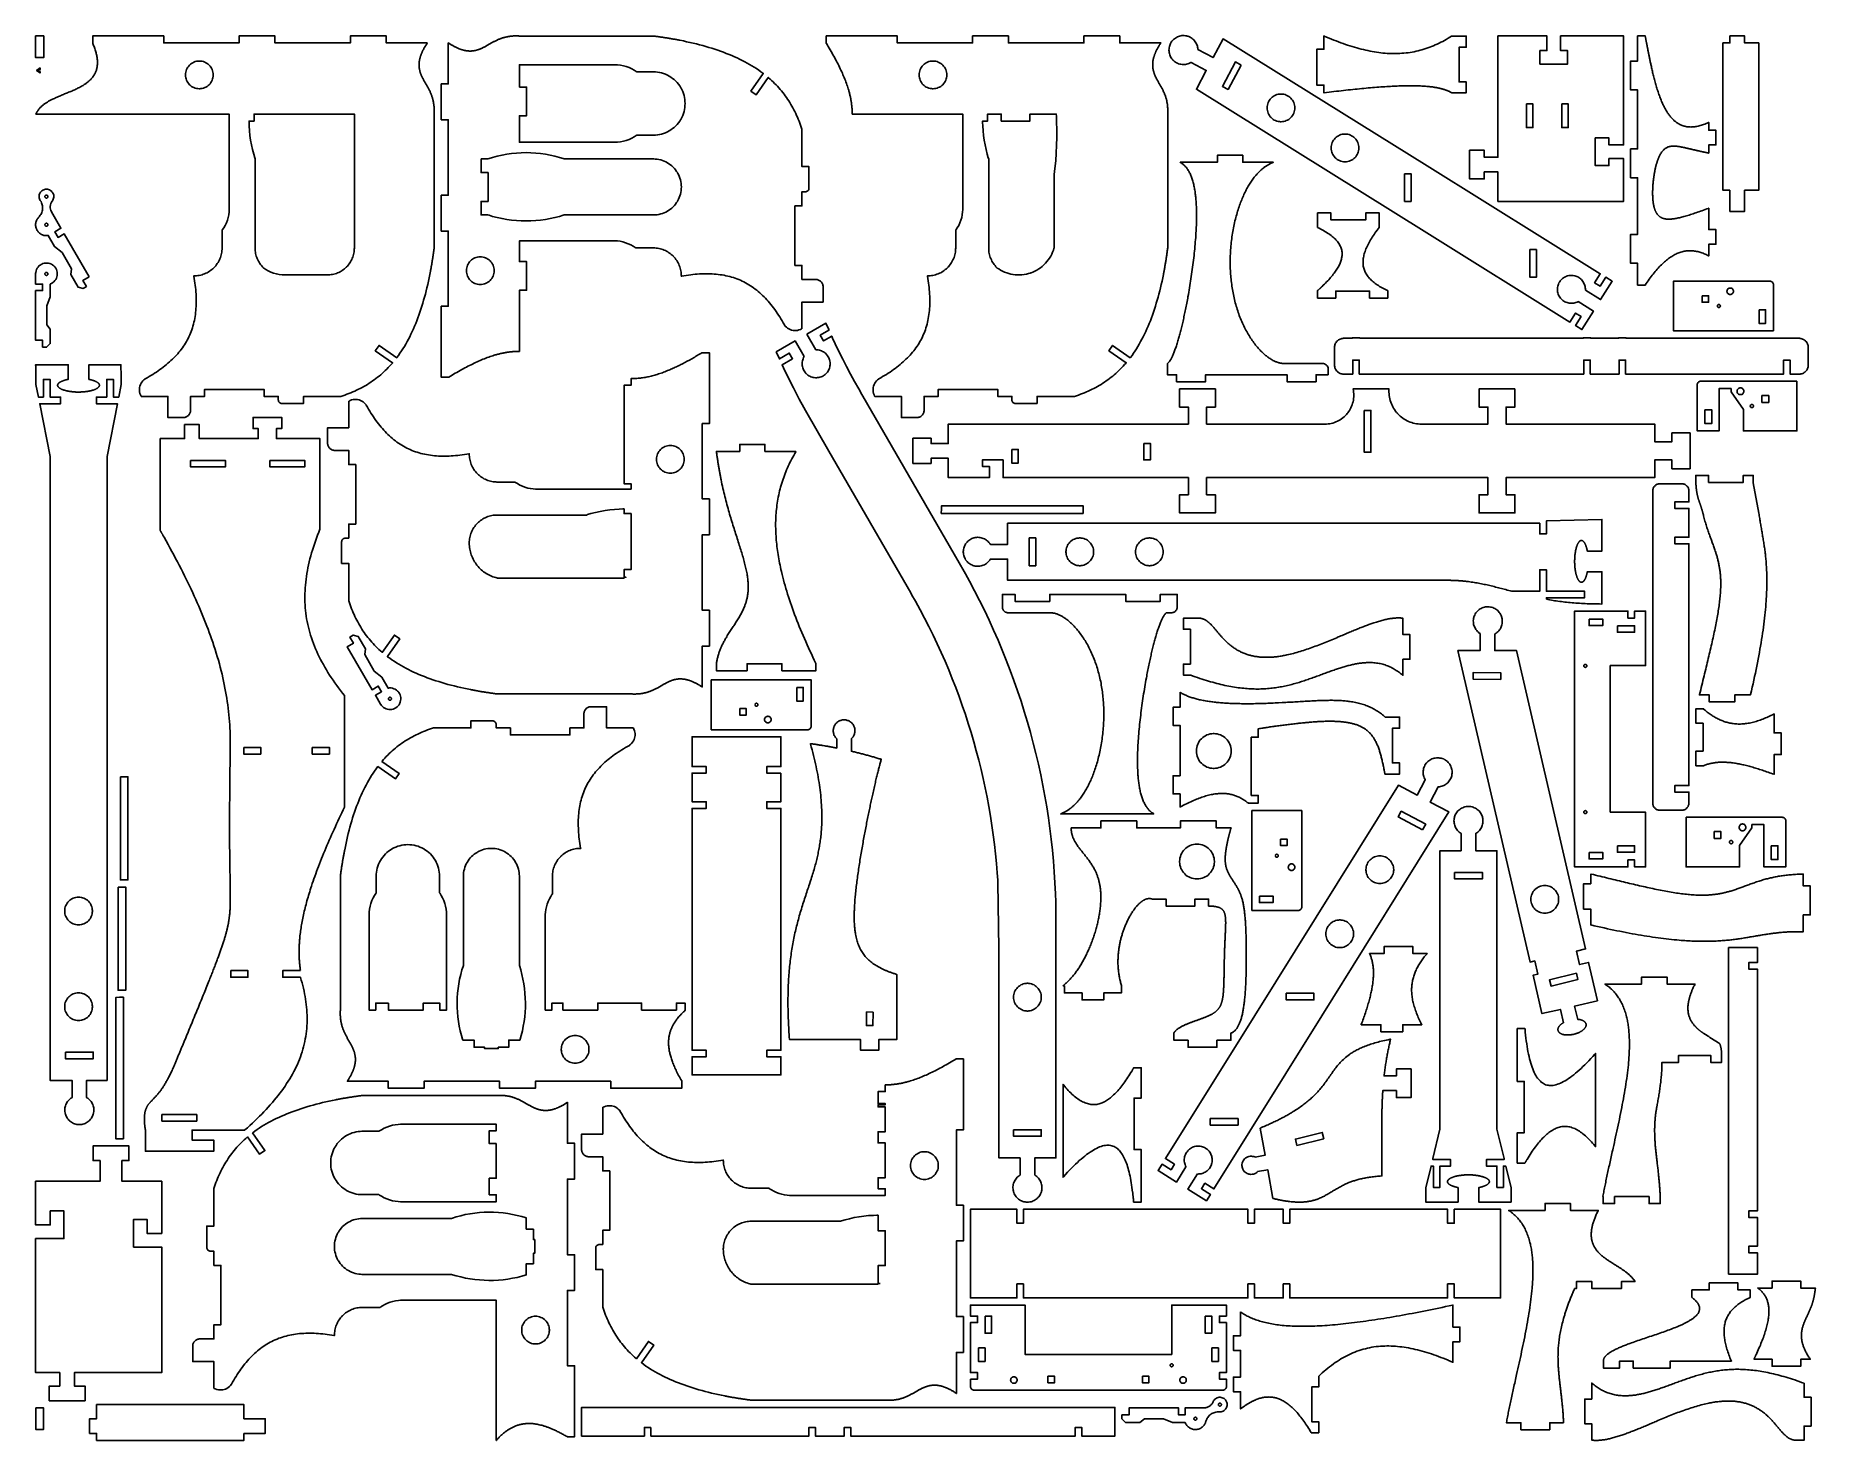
# Model space of a CAD drawing. Extents: x 0 to 504, y 0 to 398.
import ezdxf

# ---------------------------------------------------------------- set-up
doc = ezdxf.new("R2010")
doc.units = 0
doc.layers.get('0').update_dxf_attribs({"linetype": 'CONTINUOUS'})

msp = doc.modelspace()

# ---------------------------------------------------------------- linework, layer by layer
at = {"color": 0}
for points in [[(0, 398.013), (2.28743, 398.013), (2.28743, 391.862), (0, 391.862), (0, 398.013)], [(110.939, 396.013), (99.3174, 396.013), (99.3174, 398.013), (89.1674, 398.013), (89.1674, 396.013), (67.7621, 396.013), (67.7621, 398.013), (57.6121, 398.013), (57.6121, 396.013), (36.2835, 396.013), (36.2835, 398.013), (16.1813, 398.013), (16.1813, 395.922), (16.1824, 395.919), (16.1825, 395.919), (16.1837, 395.917), (16.184, 395.917), (16.1842, 395.915), (16.1843, 395.915), (16.1853, 395.914), (16.1854, 395.912), (16.1861, 395.911), (16.1863, 395.911), (16.1865, 395.91), (16.1867, 395.91), (16.1875, 395.908), (16.3196, 395.601), (16.4447, 395.297), (16.5632, 394.997), (16.6747, 394.7), (16.7794, 394.406), (16.8774, 394.114), (16.9683, 393.826), (17.0525, 393.542), (17.1297, 393.261), (17.2, 392.982), (17.2633, 392.707), (17.3199, 392.436), (17.3694, 392.167), (17.4119, 391.901), (17.4476, 391.64), (17.4763, 391.382), (17.4978, 391.126), (17.5124, 390.874), (17.5199, 390.625), (17.5203, 390.379), (17.5137, 390.138), (17.5001, 389.899), (17.4794, 389.662), (17.4515, 389.431), (17.4167, 389.201), (17.3744, 388.975), (17.3253, 388.753), (17.2689, 388.535), (17.2054, 388.318), (17.1346, 388.107), (17.0735, 387.942), (17.0078, 387.778), (16.9375, 387.617), (16.8625, 387.457), (16.7831, 387.3), (16.6992, 387.146), (16.6107, 386.993), (16.5179, 386.842), (16.4207, 386.693), (16.319, 386.546), (16.2132, 386.4), (16.1029, 386.257), (15.9886, 386.117), (15.8699, 385.976), (15.7471, 385.839), (15.62, 385.703), (15.489, 385.569), (15.3539, 385.438), (15.2147, 385.307), (15.0715, 385.179), (14.9244, 385.053), (14.7733, 384.928), (14.6185, 384.804), (14.4597, 384.682), (14.2971, 384.563), (14.1307, 384.444), (13.9606, 384.328), (13.7868, 384.213), (13.6093, 384.099), (13.4282, 383.987), (13.1873, 383.844), (12.9407, 383.703), (12.6886, 383.565), (12.4316, 383.429), (12.1698, 383.294), (11.9037, 383.162), (11.6335, 383.033), (11.3595, 382.904), (11.0821, 382.776), (10.8016, 382.651), (10.5183, 382.526), (10.2326, 382.403), (9.94472, 382.281), (9.65506, 382.158), (9.36393, 382.037), (9.07161, 381.917), (8.77849, 381.796), (8.48481, 381.675), (8.19103, 381.556), (7.89729, 381.435), (7.60411, 381.314), (7.31164, 381.193), (7.02029, 381.071), (6.73042, 380.949), (6.44228, 380.825), (6.15625, 380.701), (5.87256, 380.575), (5.59164, 380.449), (5.31381, 380.319), (5.03928, 380.19), (4.76872, 380.058), (4.58399, 379.965), (4.40147, 379.872), (4.22125, 379.778), (4.04335, 379.682), (3.86789, 379.585), (3.69499, 379.486), (3.52468, 379.388), (3.35704, 379.286), (3.19222, 379.185), (3.03017, 379.081), (2.87104, 378.976), (2.71496, 378.869), (2.5619, 378.763), (2.412, 378.653), (2.26535, 378.542), (2.12201, 378.431), (1.9821, 378.317), (1.84565, 378.2), (1.71272, 378.083), (1.58339, 377.964), (1.45785, 377.843), (1.33599, 377.721), (1.2181, 377.596), (1.10411, 377.469), (0.99414, 377.342), (0.88824, 377.211), (0.78657, 377.079), (0.68913, 376.946), (0.59608, 376.81), (0.50738, 376.671), (0.49344, 376.649), (0.47955, 376.625), (0.46582, 376.603), (0.45215, 376.581), (0.43864, 376.557), (0.42524, 376.535), (0.41195, 376.511), (0.39876, 376.487), (0.38569, 376.465), (0.37272, 376.442), (0.35986, 376.418), (0.34717, 376.396), (0.33453, 376.372), (0.32205, 376.349), (0.30962, 376.325), (0.29736, 376.301), (0.28521, 376.279), (0.27317, 376.256), (0.26123, 376.232), (0.2494, 376.207), (0.23774, 376.183), (0.22613, 376.16), (0.21463, 376.136), (0.20329, 376.112), (0.19206, 376.089), (0.18094, 376.064), (0.16992, 376.04), (0.15902, 376.017), (0.14822, 375.992), (0.13753, 375.968), (0.12706, 375.944), (0.12348, 375.936), (0.12234, 375.933), (0.12115, 375.931), (0.11995, 375.928), (0.11399, 375.914), (0.11285, 375.911), (0.10807, 375.901), (0.10688, 375.899), (0.1033, 375.89), (0.10216, 375.888), (0.095, 375.871), (0.0938, 375.868), (0.09266, 375.865), (0.09147, 375.862), (54.8236, 375.862), (54.8236, 348.938), (54.8236, 348.736), (54.791, 348.133), (54.6936, 347.338), (54.5331, 346.554), (54.3103, 345.787), (54.0268, 345.042), (53.6836, 344.319), (53.2822, 343.625), (52.9447, 343.124), (52.8236, 342.963), (52.8236, 337.938), (52.8236, 337.839), (52.8138, 337.542), (52.7842, 337.149), (52.7354, 336.76), (52.6676, 336.374), (52.5811, 335.993), (52.4761, 335.617), (52.3529, 335.247), (52.2117, 334.885), (52.0529, 334.529), (51.8768, 334.182), (51.6835, 333.843), (51.4735, 333.514), (51.2468, 333.194), (51.004, 332.885), (50.7451, 332.588), (50.541, 332.372), (50.4706, 332.303), (50.4003, 332.233), (50.1821, 332.031), (49.8818, 331.776), (49.5704, 331.536), (49.2485, 331.314), (48.9167, 331.107), (48.5757, 330.918), (48.2263, 330.746), (47.869, 330.59), (47.5046, 330.454), (47.1336, 330.335), (46.7568, 330.233), (46.3749, 330.151), (45.9885, 330.089), (45.5982, 330.044), (45.2047, 330.019), (44.9076, 330.013), (44.8088, 330.014), (44.8099, 330.007), (44.8104, 330.004), (44.8108, 330.001), (44.8114, 329.999), (44.8119, 329.996), (44.8125, 329.993), (44.8136, 329.987), (44.8142, 329.983), (44.8147, 329.981), (44.8151, 329.978), (44.8163, 329.972), (44.8168, 329.969), (44.8174, 329.967), (44.8179, 329.963), (44.8185, 329.96), (44.8189, 329.957), (44.82, 329.951), (44.8206, 329.949), (44.8211, 329.946), (44.8217, 329.943), (44.8222, 329.939), (44.8226, 329.936), (44.8232, 329.933), (44.8238, 329.931), (44.8243, 329.928), (44.8249, 329.925), (44.9374, 329.276), (45.04, 328.633), (45.1328, 327.996), (45.2154, 327.362), (45.2878, 326.733), (45.3499, 326.111), (45.4015, 325.492), (45.4425, 324.879), (45.4729, 324.269), (45.4925, 323.667), (45.5011, 323.069), (45.4987, 322.476), (45.4851, 321.889), (45.4603, 321.307), (45.424, 320.731), (45.3763, 320.16), (45.3168, 319.593), (45.2456, 319.033), (45.1626, 318.479), (45.0675, 317.931), (44.9603, 317.389), (44.841, 316.851), (44.7092, 316.321), (44.565, 315.796), (44.4082, 315.276), (44.2386, 314.764), (44.0563, 314.257), (43.861, 313.757), (43.6525, 313.263), (43.4311, 312.774), (43.1961, 312.292), (42.9561, 311.832), (42.7037, 311.379), (42.439, 310.931), (42.1619, 310.489), (41.8728, 310.051), (41.5717, 309.621), (41.2586, 309.196), (40.9338, 308.776), (40.5972, 308.362), (40.249, 307.953), (39.8896, 307.55), (39.5186, 307.151), (39.1365, 306.758), (38.7432, 306.371), (38.339, 305.989), (37.9239, 305.611), (37.4979, 305.239), (37.0612, 304.872), (36.614, 304.51), (36.1565, 304.153), (35.6885, 303.8), (35.2104, 303.453), (34.7221, 303.11), (34.2239, 302.772), (33.7157, 302.438), (33.1978, 302.108), (32.6703, 301.785), (32.1332, 301.464), (31.5865, 301.149), (31.0307, 300.838), (31.0275, 300.836), (30.9381, 300.775), (30.6843, 300.569), (30.3774, 300.269), (30.1086, 299.936), (29.8804, 299.578), (29.6947, 299.194), (29.5536, 298.79), (29.4592, 298.372), (29.4186, 298.049), (29.4135, 297.94), (29.4135, 297.589), (29.4189, 297.475), (29.4628, 297.136), (29.5664, 296.694), (29.7229, 296.268), (29.8731, 295.961), (29.9311, 295.862), (37.4589, 295.862), (37.4589, 289.862), (41.8076, 289.862), (41.8606, 289.862), (42.0197, 289.874), (42.2258, 289.906), (42.4246, 289.956), (42.6153, 290.026), (42.7967, 290.114), (42.9678, 290.217), (43.1275, 290.336), (43.2749, 290.471), (43.4087, 290.618), (43.5282, 290.778), (43.6322, 290.949), (43.7196, 291.131), (43.7893, 291.321), (43.8404, 291.519), (43.8719, 291.726), (43.8826, 291.885), (43.8826, 291.938), (43.8826, 295.862), (47.8826, 295.862), (47.8826, 297.862), (64.7326, 297.862), (64.7326, 295.862), (68.7326, 295.862), (68.7326, 294.938), (68.7326, 294.885), (68.7535, 294.728), (68.8144, 294.526), (68.9132, 294.342), (69.0103, 294.215), (69.0475, 294.178), (69.0847, 294.14), (69.2112, 294.043), (69.3962, 293.944), (69.5969, 293.883), (69.755, 293.862), (69.8076, 293.862), (75.8826, 293.862), (75.8826, 295.862), (86.4662, 295.862), (86.4667, 295.862), (86.4682, 295.864), (86.4685, 295.864), (86.47, 295.864), (86.4704, 295.864), (86.4707, 295.864), (86.4722, 295.865), (86.4726, 295.865), (86.4729, 295.865), (86.4744, 295.865), (86.4749, 295.865), (86.4751, 295.865), (86.4764, 295.867), (86.4767, 295.867), (86.4771, 295.867), (86.4775, 295.867), (87.054, 296.056), (87.6247, 296.253), (88.1894, 296.457), (88.7482, 296.671), (89.301, 296.893), (89.8478, 297.124), (90.3885, 297.362), (90.9231, 297.611), (91.4515, 297.867), (91.9737, 298.132), (92.4899, 298.406), (92.9996, 298.688), (93.5032, 298.979), (94.0003, 299.279), (94.4913, 299.589), (94.9757, 299.907), (95.4536, 300.233), (95.9251, 300.569), (96.3903, 300.914), (96.8487, 301.268), (97.3007, 301.632), (97.746, 302.004), (98.1846, 302.386), (98.6165, 302.778), (99.0419, 303.178), (99.4603, 303.588), (99.8721, 304.007), (100.277, 304.436), (100.675, 304.875), (101.066, 305.324), (101.12, 305.386), (96.2197, 308.803), (97.2779, 310.321), (102.281, 306.832), (102.282, 306.833), (102.283, 306.836), (102.285, 306.838), (102.287, 306.84), (102.288, 306.842), (102.289, 306.843), (102.291, 306.846), (102.292, 306.847), (102.294, 306.85), (102.295, 306.851), (102.297, 306.853), (102.298, 306.856), (102.299, 306.857), (102.302, 306.861), (102.304, 306.862), (102.305, 306.865), (102.307, 306.867), (102.308, 306.868), (102.31, 306.871), (102.311, 306.872), (102.313, 306.875), (102.314, 306.876), (102.315, 306.878), (102.317, 306.881), (102.318, 306.882), (102.32, 306.883), (102.321, 306.886), (102.323, 306.888), (102.324, 306.89), (102.326, 306.892), (102.768, 307.493), (103.201, 308.107), (103.624, 308.735), (104.037, 309.376), (104.441, 310.032), (104.835, 310.7), (105.219, 311.382), (105.594, 312.078), (105.96, 312.785), (106.316, 313.506), (106.663, 314.239), (107.002, 314.985), (107.331, 315.742), (107.652, 316.513), (107.964, 317.294), (108.267, 318.089), (108.561, 318.896), (108.848, 319.714), (109.125, 320.544), (109.395, 321.385), (109.656, 322.237), (109.91, 323.101), (110.155, 323.976), (110.392, 324.862), (110.622, 325.76), (110.844, 326.667), (111.058, 327.585), (111.265, 328.514), (111.464, 329.453), (111.656, 330.401), (111.841, 331.361), (111.88, 331.574), (111.919, 331.785), (111.958, 331.999), (111.997, 332.211), (112.035, 332.425), (112.073, 332.639), (112.11, 332.854), (112.147, 333.069), (112.184, 333.285), (112.22, 333.501), (112.256, 333.718), (112.292, 333.935), (112.327, 334.153), (112.362, 334.371), (112.396, 334.59), (112.431, 334.808), (112.464, 335.029), (112.498, 335.249), (112.531, 335.469), (112.564, 335.69), (112.597, 335.912), (112.629, 336.135), (112.66, 336.357), (112.692, 336.579), (112.723, 336.803), (112.754, 337.028), (112.784, 337.251), (112.814, 337.476), (112.844, 337.703), (112.873, 337.928), (112.873, 337.929), (112.873, 337.929), (112.873, 337.929), (112.873, 337.929), (112.873, 337.929), (112.873, 337.929), (112.873, 337.929), (112.873, 337.931), (112.873, 337.931), (112.873, 337.931), (112.873, 337.931), (112.873, 337.931), (112.873, 337.931), (112.873, 337.932), (112.873, 337.932), (112.873, 337.932), (112.873, 337.932), (112.874, 337.932), (112.874, 337.932), (112.874, 337.932), (112.874, 337.933), (112.874, 337.933), (112.874, 375.936), (112.887, 376.181), (112.896, 376.421), (112.9, 376.66), (112.901, 376.894), (112.898, 377.126), (112.891, 377.356), (112.881, 377.582), (112.867, 377.804), (112.849, 378.025), (112.828, 378.242), (112.803, 378.456), (112.775, 378.668), (112.744, 378.876), (112.709, 379.082), (112.672, 379.286), (112.631, 379.486), (112.588, 379.685), (112.542, 379.881), (112.493, 380.074), (112.441, 380.264), (112.387, 380.453), (112.33, 380.638), (112.271, 380.821), (112.209, 381.003), (112.145, 381.181), (112.079, 381.357), (112.011, 381.532), (111.941, 381.704), (111.869, 381.874), (111.795, 382.042), (111.711, 382.225), (111.626, 382.406), (111.539, 382.585), (111.451, 382.761), (111.362, 382.936), (111.272, 383.108), (111.181, 383.279), (111.089, 383.449), (110.997, 383.617), (110.905, 383.783), (110.812, 383.947), (110.72, 384.111), (110.628, 384.272), (110.535, 384.433), (110.444, 384.593), (110.353, 384.751), (110.263, 384.908), (110.174, 385.064), (110.086, 385.219), (109.999, 385.375), (109.914, 385.529), (109.83, 385.682), (109.748, 385.835), (109.668, 385.987), (109.59, 386.14), (109.514, 386.292), (109.441, 386.443), (109.37, 386.594), (109.302, 386.746), (109.237, 386.899), (109.175, 387.05), (109.116, 387.201), (109.06, 387.353), (109.008, 387.504), (108.959, 387.656), (108.913, 387.808), (108.87, 387.961), (108.83, 388.114), (108.794, 388.268), (108.761, 388.422), (108.732, 388.576), (108.705, 388.731), (108.683, 388.886), (108.663, 389.043), (108.648, 389.199), (108.635, 389.356), (108.626, 389.514), (108.621, 389.672), (108.619, 389.831), (108.621, 389.992), (108.627, 390.151), (108.636, 390.313), (108.649, 390.475), (108.665, 390.638), (108.686, 390.801), (108.71, 390.967), (108.738, 391.132), (108.769, 391.299), (108.805, 391.465), (108.844, 391.633), (108.888, 391.803), (108.923, 391.932), (108.961, 392.061), (109, 392.192), (109.042, 392.322), (109.086, 392.453), (109.132, 392.585), (109.18, 392.717), (109.23, 392.849), (109.283, 392.982), (109.337, 393.117), (109.394, 393.25), (109.452, 393.385), (109.513, 393.519), (109.576, 393.656), (109.641, 393.792), (109.708, 393.929), (109.777, 394.065), (109.848, 394.204), (109.921, 394.342), (109.996, 394.481), (110.073, 394.619), (110.153, 394.76), (110.234, 394.9), (110.318, 395.04), (110.403, 395.182), (110.491, 395.324), (110.58, 395.467), (110.672, 395.61), (110.765, 395.753), (110.861, 395.896), (110.939, 396.013)], [(174.985, 397.986), (175.246, 397.951), (175.506, 397.918), (175.764, 397.883), (176.022, 397.847), (176.281, 397.813), (176.538, 397.776), (176.793, 397.739), (177.049, 397.703), (177.304, 397.665), (177.558, 397.626), (177.813, 397.589), (178.065, 397.549), (178.318, 397.51), (178.571, 397.469), (178.821, 397.429), (179.072, 397.389), (179.322, 397.347), (179.571, 397.306), (179.819, 397.264), (180.068, 397.221), (180.315, 397.178), (180.563, 397.135), (180.808, 397.09), (181.053, 397.046), (181.299, 397.001), (181.542, 396.956), (181.786, 396.91), (182.028, 396.862), (182.271, 396.817), (182.511, 396.768), (183.461, 396.576), (184.4, 396.378), (185.328, 396.171), (186.247, 395.957), (187.154, 395.735), (188.051, 395.506), (188.938, 395.268), (189.813, 395.022), (190.676, 394.769), (191.528, 394.508), (192.369, 394.237), (193.2, 393.96), (194.018, 393.674), (194.824, 393.379), (195.618, 393.076), (196.401, 392.764), (197.171, 392.444), (197.929, 392.114), (198.675, 391.776), (199.408, 391.429), (200.129, 391.072), (200.836, 390.707), (201.531, 390.332), (202.212, 389.947), (202.882, 389.553), (203.536, 389.15), (204.178, 388.736), (204.807, 388.314), (205.421, 387.881), (206.022, 387.439), (206.024, 387.438), (206.025, 387.435), (206.028, 387.433), (206.029, 387.432), (206.032, 387.431), (206.033, 387.429), (206.035, 387.428), (206.038, 387.426), (206.039, 387.425), (206.042, 387.424), (206.043, 387.422), (206.047, 387.419), (206.049, 387.418), (206.05, 387.417), (206.053, 387.415), (206.054, 387.414), (206.057, 387.412), (206.058, 387.411), (206.06, 387.41), (206.064, 387.407), (206.067, 387.406), (206.068, 387.404), (206.069, 387.401), (206.072, 387.4), (206.074, 387.399), (206.075, 387.397), (206.078, 387.396), (206.079, 387.394), (206.082, 387.393), (202.593, 382.39), (204.11, 381.332), (207.528, 386.232), (207.529, 386.231), (207.533, 386.228), (207.536, 386.225), (207.538, 386.224), (207.54, 386.222), (207.542, 386.219), (207.544, 386.218), (207.546, 386.217), (207.55, 386.213), (207.553, 386.211), (207.557, 386.207), (207.558, 386.206), (207.563, 386.201), (207.565, 386.2), (207.567, 386.199), (207.569, 386.197), (207.571, 386.194), (207.575, 386.192), (207.578, 386.189), (207.582, 386.186), (207.583, 386.185), (207.587, 386.181), (207.59, 386.179), (208.039, 385.787), (208.476, 385.39), (208.906, 384.985), (209.325, 384.574), (209.736, 384.154), (210.136, 383.729), (210.528, 383.297), (210.91, 382.858), (211.282, 382.414), (211.644, 381.961), (211.999, 381.503), (212.344, 381.037), (212.681, 380.567), (213.007, 380.089), (213.325, 379.604), (213.633, 379.112), (213.935, 378.615), (214.225, 378.112), (214.508, 377.603), (214.782, 377.086), (215.046, 376.564), (215.303, 376.036), (215.55, 375.501), (215.789, 374.961), (216.019, 374.414), (216.242, 373.861), (216.456, 373.303), (216.661, 372.737), (216.858, 372.167), (217.047, 371.59), (217.047, 371.59), (217.047, 371.589), (217.047, 371.588), (217.047, 371.588), (217.049, 371.588), (217.049, 371.586), (217.049, 371.586), (217.049, 371.585), (217.049, 371.585), (217.049, 371.583), (217.049, 371.583), (217.049, 371.583), (217.05, 371.583), (217.05, 371.582), (217.05, 371.581), (217.05, 371.581), (217.05, 371.579), (217.05, 371.579), (217.05, 371.579), (217.05, 360.996), (219.05, 360.996), (219.05, 354.921), (219.05, 354.868), (219.029, 354.71), (218.968, 354.508), (218.869, 354.324), (218.772, 354.197), (218.736, 354.16), (218.699, 354.124), (218.572, 354.026), (218.388, 353.928), (218.186, 353.867), (218.028, 353.846), (217.975, 353.846), (217.05, 353.846), (217.05, 349.846), (215.05, 349.846), (215.05, 332.996), (217.05, 332.996), (217.05, 328.996), (220.975, 328.996), (221.029, 328.996), (221.188, 328.985), (221.393, 328.953), (221.593, 328.901), (221.783, 328.832), (221.964, 328.744), (222.136, 328.64), (222.296, 328.522), (222.443, 328.388), (222.576, 328.24), (222.696, 328.081), (222.8, 327.91), (222.888, 327.728), (222.957, 327.537), (223.008, 327.339), (223.04, 327.132), (223.05, 326.974), (223.05, 326.921), (223.05, 322.571), (217.05, 322.571), (217.05, 315.044), (216.953, 314.986), (216.646, 314.836), (216.219, 314.679), (215.778, 314.575), (215.439, 314.532), (215.325, 314.526), (214.974, 314.526), (214.865, 314.532), (214.542, 314.572), (214.122, 314.667), (213.719, 314.807), (213.336, 314.993), (212.976, 315.221), (212.644, 315.49), (212.343, 315.797), (212.139, 316.051), (212.078, 316.14), (212.078, 316.14), (212.078, 316.14), (212.076, 316.142), (212.076, 316.142), (212.076, 316.143), (212.076, 316.143), (212.076, 316.143), (212.076, 316.143), (212.076, 316.143), (211.754, 316.718), (211.428, 317.283), (211.096, 317.838), (210.76, 318.382), (210.418, 318.917), (210.072, 319.44), (209.721, 319.954), (209.365, 320.456), (209.004, 320.947), (208.638, 321.428), (208.267, 321.897), (207.89, 322.356), (207.508, 322.803), (207.121, 323.239), (206.728, 323.662), (206.329, 324.074), (205.925, 324.475), (205.515, 324.862), (205.1, 325.239), (204.679, 325.603), (204.253, 325.954), (203.819, 326.294), (203.381, 326.621), (202.936, 326.935), (202.486, 327.236), (202.029, 327.524), (201.567, 327.799), (201.097, 328.06), (200.621, 328.308), (200.14, 328.543), (199.651, 328.765), (199.157, 328.974), (198.657, 329.169), (198.15, 329.351), (197.638, 329.521), (197.118, 329.678), (196.593, 329.822), (196.063, 329.954), (195.525, 330.074), (194.982, 330.181), (194.433, 330.275), (193.879, 330.358), (193.319, 330.429), (192.754, 330.489), (192.183, 330.536), (191.607, 330.574), (191.025, 330.597), (190.438, 330.611), (189.844, 330.614), (189.247, 330.606), (188.643, 330.586), (188.035, 330.556), (187.422, 330.514), (186.803, 330.463), (186.179, 330.4), (185.551, 330.328), (184.918, 330.246), (184.279, 330.153), (183.636, 330.05), (182.989, 329.938), (182.986, 329.938), (182.981, 329.936), (182.976, 329.935), (182.974, 329.935), (182.971, 329.935), (182.965, 329.933), (182.962, 329.933), (182.96, 329.932), (182.957, 329.932), (182.953, 329.931), (182.95, 329.931), (182.947, 329.931), (182.944, 329.929), (182.942, 329.929), (182.939, 329.928), (182.936, 329.928), (182.932, 329.928), (182.929, 329.926), (182.926, 329.926), (182.924, 329.926), (182.921, 329.925), (182.915, 329.924), (182.913, 329.924), (182.908, 329.924), (182.906, 329.922), (182.903, 329.922), (182.9, 329.921), (182.901, 330.021), (182.894, 330.318), (182.869, 330.711), (182.825, 331.101), (182.761, 331.487), (182.679, 331.869), (182.579, 332.246), (182.46, 332.617), (182.322, 332.982), (182.168, 333.339), (181.996, 333.689), (181.807, 334.029), (181.6, 334.361), (181.376, 334.683), (181.138, 334.994), (180.882, 335.294), (180.681, 335.513), (180.611, 335.583), (180.542, 335.654), (180.325, 335.858), (180.028, 336.117), (179.719, 336.36), (179.4, 336.586), (179.071, 336.796), (178.732, 336.989), (178.385, 337.165), (178.029, 337.325), (177.667, 337.465), (177.297, 337.589), (176.921, 337.694), (176.54, 337.781), (176.154, 337.849), (175.764, 337.897), (175.371, 337.926), (175.075, 337.936), (174.975, 337.936), (169.95, 337.936), (169.79, 338.057), (169.288, 338.394), (168.593, 338.796), (167.872, 339.139), (167.126, 339.424), (166.36, 339.646), (165.576, 339.807), (164.781, 339.904), (164.176, 339.936), (163.975, 339.936), (137.05, 339.936), (137.05, 334.086), (139.05, 334.086), (139.05, 325.936), (137.05, 325.936), (137.05, 308.632), (137.031, 308.632), (137.028, 308.632), (137.006, 308.632), (137.003, 308.632), (136.981, 308.632), (136.978, 308.632), (136.976, 308.632), (136.757, 308.631), (136.537, 308.626), (136.317, 308.621), (136.095, 308.612), (135.872, 308.601), (135.648, 308.589), (135.423, 308.572), (135.197, 308.556), (134.97, 308.535), (134.741, 308.513), (134.512, 308.487), (134.281, 308.46), (134.049, 308.429), (133.816, 308.397), (133.582, 308.361), (133.347, 308.324), (133.11, 308.285), (132.873, 308.242), (132.634, 308.196), (132.394, 308.149), (132.153, 308.097), (131.91, 308.044), (131.666, 307.989), (131.421, 307.931), (131.175, 307.869), (130.928, 307.806), (130.679, 307.739), (130.429, 307.669), (130.178, 307.597), (129.925, 307.522), (129.535, 307.403), (129.142, 307.275), (128.746, 307.142), (128.346, 307), (127.944, 306.854), (127.539, 306.7), (127.13, 306.54), (126.719, 306.374), (126.305, 306.201), (125.888, 306.024), (125.468, 305.839), (125.046, 305.649), (124.621, 305.453), (124.193, 305.251), (123.762, 305.043), (123.329, 304.831), (122.893, 304.611), (122.455, 304.388), (122.014, 304.158), (121.571, 303.924), (121.126, 303.683), (120.678, 303.438), (120.228, 303.188), (119.775, 302.933), (119.321, 302.674), (118.864, 302.408), (118.405, 302.14), (117.944, 301.867), (117.48, 301.588), (117.015, 301.306), (117.013, 301.304), (117.013, 301.304), (117.011, 301.303), (117.01, 301.303), (117.009, 301.301), (117.008, 301.301), (117.008, 301.301), (117.006, 301.3), (117.005, 301.3), (117.003, 301.297), (117.002, 301.297), (117.001, 301.296), (117, 301.296), (116.999, 301.296), (116.999, 301.296), (116.998, 301.294), (116.998, 301.294), (116.997, 301.294), (114.9, 301.294), (114.9, 321.396), (116.9, 321.396), (116.9, 342.725), (114.9, 342.725), (114.9, 352.875), (116.9, 352.875), (116.9, 374.281), (114.9, 374.281), (114.9, 384.431), (116.9, 384.431), (116.9, 396.051), (117.017, 395.974), (117.161, 395.878), (117.304, 395.785), (117.447, 395.693), (117.59, 395.603), (117.731, 395.515), (117.873, 395.431), (118.013, 395.347), (118.154, 395.265), (118.294, 395.186), (118.433, 395.108), (118.572, 395.033), (118.71, 394.961), (118.848, 394.889), (118.985, 394.821), (119.122, 394.753), (119.258, 394.689), (119.393, 394.626), (119.529, 394.565), (119.663, 394.507), (119.797, 394.45), (119.931, 394.396), (120.064, 394.343), (120.197, 394.293), (120.329, 394.244), (120.46, 394.199), (120.591, 394.156), (120.722, 394.112), (120.852, 394.074), (120.981, 394.036), (121.11, 394), (121.28, 393.957), (121.448, 393.918), (121.615, 393.882), (121.782, 393.85), (121.947, 393.822), (122.112, 393.799), (122.276, 393.778), (122.439, 393.761), (122.601, 393.749), (122.762, 393.739), (122.922, 393.733), (123.082, 393.732), (123.241, 393.733), (123.4, 393.739), (123.557, 393.747), (123.715, 393.76), (123.871, 393.776), (124.027, 393.796), (124.182, 393.818), (124.337, 393.844), (124.492, 393.874), (124.646, 393.907), (124.799, 393.943), (124.952, 393.982), (125.105, 394.025), (125.257, 394.071), (125.409, 394.121), (125.561, 394.172), (125.712, 394.229), (125.864, 394.287), (126.015, 394.35), (126.167, 394.415), (126.319, 394.483), (126.47, 394.553), (126.622, 394.626), (126.774, 394.703), (126.926, 394.781), (127.078, 394.861), (127.231, 394.943), (127.385, 395.026), (127.539, 395.111), (127.694, 395.199), (127.849, 395.286), (128.005, 395.375), (128.163, 395.465), (128.321, 395.557), (128.48, 395.649), (128.641, 395.74), (128.803, 395.832), (128.966, 395.925), (129.131, 396.018), (129.297, 396.11), (129.464, 396.201), (129.634, 396.293), (129.805, 396.385), (129.978, 396.475), (130.152, 396.564), (130.329, 396.651), (130.508, 396.739), (130.689, 396.824), (130.872, 396.907), (131.04, 396.982), (131.21, 397.054), (131.382, 397.124), (131.556, 397.192), (131.733, 397.258), (131.911, 397.322), (132.092, 397.383), (132.276, 397.443), (132.461, 397.5), (132.65, 397.554), (132.84, 397.606), (133.033, 397.654), (133.229, 397.7), (133.427, 397.744), (133.628, 397.785), (133.831, 397.822), (134.037, 397.857), (134.246, 397.888), (134.457, 397.915), (134.672, 397.94), (134.889, 397.961), (135.109, 397.979), (135.332, 397.993), (135.558, 398.004), (135.787, 398.011), (136.019, 398.014), (136.254, 398.013), (136.492, 398.008), (136.733, 398), (136.978, 397.986), (174.981, 397.986), (174.985, 397.986)], [(320.646, 337.933), (320.646, 375.936), (320.658, 376.181), (320.668, 376.421), (320.672, 376.66), (320.674, 376.894), (320.671, 377.126), (320.664, 377.356), (320.653, 377.582), (320.639, 377.804), (320.621, 378.025), (320.6, 378.242), (320.575, 378.456), (320.547, 378.668), (320.517, 378.876), (320.482, 379.082), (320.444, 379.286), (320.404, 379.486), (320.36, 379.685), (320.314, 379.881), (320.265, 380.074), (320.214, 380.264), (320.16, 380.453), (320.103, 380.638), (320.043, 380.821), (319.982, 381.003), (319.918, 381.181), (319.851, 381.357), (319.783, 381.532), (319.714, 381.704), (319.642, 381.874), (319.567, 382.042), (319.492, 382.207), (319.408, 382.383), (319.325, 382.557), (319.24, 382.728), (319.154, 382.899), (319.067, 383.067), (318.978, 383.233), (318.89, 383.397), (318.8, 383.561), (318.711, 383.722), (318.621, 383.882), (318.532, 384.042), (318.442, 384.199), (318.353, 384.356), (318.264, 384.51), (318.175, 384.664), (318.088, 384.817), (318, 384.969), (317.914, 385.121), (317.829, 385.271), (317.746, 385.421), (317.662, 385.571), (317.582, 385.719), (317.503, 385.867), (317.426, 386.015), (317.35, 386.162), (317.278, 386.31), (317.207, 386.457), (317.138, 386.604), (317.072, 386.751), (317.008, 386.899), (316.946, 387.054), (316.885, 387.21), (316.828, 387.367), (316.774, 387.524), (316.724, 387.681), (316.676, 387.839), (316.633, 387.996), (316.593, 388.154), (316.556, 388.314), (316.524, 388.472), (316.494, 388.632), (316.468, 388.793), (316.446, 388.954), (316.428, 389.115), (316.414, 389.276), (316.403, 389.44), (316.396, 389.603), (316.392, 389.767), (316.393, 389.932), (316.397, 390.097), (316.406, 390.264), (316.417, 390.432), (316.433, 390.6), (316.454, 390.768), (316.478, 390.939), (316.506, 391.11), (316.539, 391.282), (316.575, 391.454), (316.615, 391.628), (316.66, 391.803), (316.708, 391.979), (316.746, 392.103), (316.783, 392.228), (316.825, 392.351), (316.867, 392.478), (316.911, 392.603), (316.957, 392.729), (317.006, 392.856), (317.056, 392.982), (317.107, 393.11), (317.161, 393.237), (317.217, 393.367), (317.274, 393.496), (317.333, 393.625), (317.396, 393.754), (317.458, 393.885), (317.524, 394.015), (317.59, 394.147), (317.66, 394.279), (317.731, 394.411), (317.803, 394.544), (317.878, 394.676), (317.954, 394.811), (318.033, 394.944), (318.112, 395.079), (318.196, 395.214), (318.279, 395.35), (318.365, 395.486), (318.453, 395.622), (318.542, 395.758), (318.633, 395.896), (318.636, 395.9), (318.644, 395.912), (318.646, 395.915), (318.654, 395.928), (318.657, 395.932), (318.66, 395.935), (318.665, 395.943), (318.667, 395.947), (318.675, 395.958), (318.678, 395.963), (318.681, 395.967), (318.686, 395.974), (318.688, 395.978), (318.696, 395.99), (318.699, 395.993), (318.701, 395.997), (318.707, 396.006), (318.71, 396.01), (318.711, 396.013), (307.09, 396.013), (307.09, 398.013), (296.94, 398.013), (296.94, 396.013), (275.535, 396.013), (275.535, 398.013), (265.385, 398.013), (265.385, 396.013), (244.056, 396.013), (244.056, 398.013), (223.954, 398.013), (223.954, 395.917), (223.954, 395.917), (223.956, 395.915), (223.956, 395.914), (223.956, 395.914), (223.956, 395.912), (223.957, 395.912), (223.957, 395.911), (223.958, 395.91), (223.958, 395.91), (223.96, 395.907), (223.96, 395.907), (223.961, 395.906), (223.961, 395.904), (223.961, 395.904), (223.962, 395.903), (223.962, 395.903), (223.962, 395.901), (223.964, 395.9), (223.964, 395.9), (223.965, 395.899), (224.247, 395.433), (224.526, 394.969), (224.8, 394.508), (225.068, 394.05), (225.333, 393.593), (225.593, 393.138), (225.847, 392.686), (226.097, 392.236), (226.343, 391.787), (226.582, 391.342), (226.817, 390.899), (227.047, 390.458), (227.271, 390.021), (227.49, 389.585), (227.703, 389.151), (227.911, 388.721), (228.112, 388.293), (228.308, 387.868), (228.499, 387.446), (228.683, 387.025), (228.861, 386.608), (229.033, 386.194), (229.2, 385.783), (229.36, 385.375), (229.514, 384.969), (229.66, 384.567), (229.801, 384.168), (229.935, 383.772), (230.063, 383.379), (230.182, 382.989), (230.296, 382.601), (230.362, 382.364), (230.428, 382.128), (230.49, 381.892), (230.55, 381.657), (230.607, 381.424), (230.661, 381.192), (230.714, 380.961), (230.764, 380.731), (230.811, 380.501), (230.857, 380.274), (230.9, 380.047), (230.94, 379.822), (230.979, 379.597), (231.015, 379.374), (231.049, 379.151), (231.081, 378.931), (231.11, 378.71), (231.136, 378.49), (231.161, 378.272), (231.183, 378.056), (231.204, 377.839), (231.222, 377.624), (231.239, 377.41), (231.253, 377.197), (231.264, 376.985), (231.274, 376.774), (231.282, 376.563), (231.287, 376.354), (231.29, 376.146), (231.292, 375.938), (231.292, 375.921), (231.292, 375.918), (231.292, 375.896), (231.292, 375.893), (231.292, 375.871), (231.292, 375.868), (231.292, 375.862), (262.596, 375.862), (262.596, 348.938), (262.596, 348.736), (262.564, 348.133), (262.467, 347.338), (262.306, 346.554), (262.083, 345.787), (261.799, 345.042), (261.456, 344.319), (261.054, 343.625), (260.717, 343.124), (260.596, 342.963), (260.596, 337.938), (260.596, 337.839), (260.586, 337.542), (260.557, 337.149), (260.508, 336.76), (260.44, 336.374), (260.353, 335.993), (260.249, 335.617), (260.125, 335.247), (259.983, 334.885), (259.825, 334.529), (259.649, 334.182), (259.456, 333.843), (259.246, 333.514), (259.019, 333.194), (258.776, 332.885), (258.518, 332.588), (258.314, 332.372), (258.243, 332.303), (258.172, 332.233), (257.954, 332.031), (257.654, 331.776), (257.343, 331.536), (257.021, 331.314), (256.689, 331.107), (256.349, 330.918), (255.999, 330.746), (255.642, 330.59), (255.276, 330.454), (254.906, 330.335), (254.529, 330.233), (254.147, 330.151), (253.761, 330.089), (253.371, 330.044), (252.976, 330.019), (252.681, 330.013), (252.581, 330.014), (252.582, 330.007), (252.583, 330.004), (252.583, 330.001), (252.583, 329.999), (252.585, 329.996), (252.585, 329.993), (252.585, 329.99), (252.586, 329.987), (252.586, 329.983), (252.588, 329.981), (252.588, 329.978), (252.588, 329.975), (252.589, 329.972), (252.589, 329.969), (252.59, 329.967), (252.59, 329.963), (252.592, 329.957), (252.592, 329.954), (252.592, 329.951), (252.593, 329.949), (252.593, 329.946), (252.594, 329.943), (252.594, 329.936), (252.596, 329.933), (252.596, 329.931), (252.597, 329.928), (252.597, 329.925), (252.71, 329.276), (252.813, 328.633), (252.906, 327.996), (252.987, 327.362), (253.06, 326.733), (253.122, 326.111), (253.174, 325.492), (253.215, 324.879), (253.246, 324.269), (253.265, 323.667), (253.274, 323.069), (253.271, 322.476), (253.257, 321.889), (253.232, 321.307), (253.196, 320.731), (253.149, 320.16), (253.089, 319.593), (253.018, 319.033), (252.935, 318.479), (252.84, 317.931), (252.733, 317.389), (252.614, 316.851), (252.482, 316.321), (252.338, 315.796), (252.181, 315.276), (252.011, 314.764), (251.829, 314.257), (251.633, 313.757), (251.425, 313.263), (251.203, 312.774), (250.968, 312.292), (250.728, 311.832), (250.476, 311.379), (250.211, 310.931), (249.935, 310.489), (249.644, 310.051), (249.344, 309.621), (249.031, 309.196), (248.706, 308.776), (248.369, 308.362), (248.021, 307.953), (247.662, 307.55), (247.29, 307.151), (246.908, 306.758), (246.515, 306.371), (246.111, 305.989), (245.696, 305.611), (245.271, 305.239), (244.833, 304.872), (244.386, 304.51), (243.929, 304.153), (243.461, 303.8), (242.983, 303.453), (242.494, 303.11), (241.996, 302.772), (241.487, 302.438), (240.969, 302.108), (240.443, 301.785), (239.906, 301.464), (239.358, 301.149), (238.803, 300.838), (238.8, 300.836), (238.711, 300.775), (238.457, 300.569), (238.15, 300.269), (237.881, 299.936), (237.653, 299.578), (237.467, 299.194), (237.326, 298.79), (237.232, 298.372), (237.19, 298.049), (237.186, 297.94), (237.186, 297.589), (237.192, 297.475), (237.235, 297.136), (237.339, 296.694), (237.496, 296.268), (237.646, 295.961), (237.703, 295.862), (245.231, 295.862), (245.231, 289.862), (249.581, 289.862), (249.631, 289.862), (249.785, 289.874), (249.986, 289.903), (250.183, 289.953), (250.374, 290.021), (250.557, 290.107), (250.731, 290.211), (250.894, 290.333), (251.011, 290.435), (251.047, 290.471), (251.083, 290.507), (251.185, 290.622), (251.307, 290.786), (251.411, 290.961), (251.497, 291.144), (251.565, 291.335), (251.615, 291.532), (251.644, 291.733), (251.656, 291.886), (251.656, 291.938), (251.656, 295.862), (255.656, 295.862), (255.656, 297.862), (272.506, 297.862), (272.506, 295.862), (276.506, 295.862), (276.506, 294.938), (276.506, 294.883), (276.526, 294.721), (276.589, 294.519), (276.689, 294.338), (276.819, 294.178), (276.979, 294.047), (277.161, 293.947), (277.364, 293.885), (277.526, 293.862), (277.581, 293.862), (283.656, 293.862), (283.656, 295.862), (294.239, 295.862), (294.239, 295.862), (294.239, 295.862), (294.24, 295.864), (294.242, 295.864), (294.242, 295.864), (294.243, 295.864), (294.243, 295.864), (294.243, 295.864), (294.244, 295.865), (294.246, 295.865), (294.246, 295.865), (294.247, 295.865), (294.247, 295.865), (294.247, 295.865), (294.249, 295.867), (294.25, 295.867), (294.25, 295.867), (294.826, 296.056), (295.397, 296.253), (295.961, 296.457), (296.521, 296.671), (297.074, 296.893), (297.619, 297.124), (298.161, 297.362), (298.696, 297.611), (299.224, 297.867), (299.746, 298.132), (300.263, 298.406), (300.772, 298.688), (301.275, 298.979), (301.772, 299.279), (302.264, 299.589), (302.749, 299.907), (303.226, 300.233), (303.697, 300.569), (304.162, 300.914), (304.621, 301.268), (305.074, 301.632), (305.518, 302.004), (305.957, 302.386), (306.389, 302.778), (306.814, 303.178), (307.233, 303.588), (307.644, 304.007), (308.049, 304.436), (308.447, 304.875), (308.839, 305.324), (308.892, 305.386), (303.992, 308.803), (305.05, 310.321), (310.053, 306.832), (310.054, 306.833), (310.056, 306.836), (310.057, 306.838), (310.058, 306.84), (310.06, 306.842), (310.061, 306.843), (310.063, 306.846), (310.064, 306.847), (310.067, 306.85), (310.068, 306.851), (310.069, 306.853), (310.072, 306.857), (310.074, 306.858), (310.075, 306.861), (310.076, 306.862), (310.078, 306.865), (310.079, 306.867), (310.081, 306.868), (310.082, 306.871), (310.083, 306.872), (310.085, 306.875), (310.086, 306.876), (310.088, 306.878), (310.089, 306.881), (310.09, 306.882), (310.092, 306.883), (310.093, 306.886), (310.094, 306.888), (310.096, 306.89), (310.099, 306.892), (310.54, 307.493), (310.974, 308.107), (311.396, 308.735), (311.81, 309.376), (312.213, 310.032), (312.607, 310.7), (312.992, 311.382), (313.367, 312.078), (313.732, 312.785), (314.089, 313.506), (314.436, 314.239), (314.774, 314.985), (315.104, 315.742), (315.424, 316.513), (315.736, 317.294), (316.039, 318.089), (316.333, 318.896), (316.619, 319.714), (316.897, 320.544), (317.167, 321.385), (317.429, 322.237), (317.682, 323.101), (317.928, 323.976), (318.165, 324.862), (318.394, 325.76), (318.617, 326.667), (318.831, 327.585), (319.037, 328.514), (319.236, 329.453), (319.428, 330.401), (319.476, 330.643), (319.522, 330.885), (319.569, 331.128), (319.615, 331.371), (319.661, 331.615), (319.706, 331.86), (319.75, 332.106), (319.794, 332.351), (319.838, 332.599), (319.881, 332.846), (319.924, 333.093), (319.965, 333.342), (320.007, 333.592), (320.049, 333.842), (320.089, 334.092), (320.129, 334.343), (320.169, 334.594), (320.208, 334.847), (320.247, 335.101), (320.286, 335.354), (320.325, 335.61), (320.362, 335.864), (320.399, 336.119), (320.436, 336.376), (320.472, 336.633), (320.507, 336.892), (320.543, 337.15), (320.578, 337.408), (320.611, 337.668), (320.646, 337.928), (320.646, 337.933)], [(438.939, 325.996), (438.943, 326.079), (438.942, 326.332), (438.917, 326.661), (438.864, 326.985), (438.786, 327.3), (438.683, 327.607), (438.557, 327.901), (438.407, 328.185), (438.235, 328.456), (438.042, 328.71), (437.828, 328.95), (437.594, 329.171), (437.343, 329.374), (437.075, 329.557), (436.789, 329.718), (436.489, 329.856), (436.253, 329.944), (436.174, 329.969), (436.093, 329.994), (435.849, 330.057), (435.524, 330.115), (435.197, 330.146), (434.872, 330.15), (434.55, 330.128), (434.233, 330.079), (433.921, 330.004), (433.617, 329.906), (433.321, 329.783), (433.035, 329.636), (432.763, 329.467), (432.503, 329.275), (432.258, 329.06), (432.031, 328.825), (431.822, 328.568), (431.676, 328.362), (431.632, 328.292), (431.588, 328.221), (431.467, 328), (431.328, 327.7), (431.217, 327.392), (431.131, 327.078), (431.071, 326.761), (431.039, 326.442), (431.032, 326.121), (431.051, 325.801), (431.096, 325.483), (431.165, 325.171), (431.261, 324.864), (431.382, 324.564), (431.528, 324.274), (431.699, 323.994), (431.894, 323.728), (432.057, 323.536), (432.115, 323.475), (432.172, 323.414), (432.356, 323.242), (432.611, 323.032), (432.881, 322.846), (433.162, 322.685), (433.456, 322.547), (433.757, 322.435), (434.065, 322.349), (434.379, 322.286), (434.697, 322.25), (435.018, 322.239), (435.339, 322.254), (435.66, 322.296), (435.976, 322.364), (436.29, 322.46), (436.599, 322.582), (436.825, 322.69), (436.899, 322.731), (441.239, 320.018), (437.981, 314.803), (436.157, 315.943), (437.747, 318.486), (436.178, 319.467), (434.588, 316.922), (394.057, 342.249), (328.76, 382.914), (331.578, 388.219), (327.268, 390.51), (327.194, 390.465), (326.967, 390.342), (326.657, 390.2), (326.339, 390.086), (326.017, 389.999), (325.689, 389.939), (325.36, 389.906), (325.031, 389.9), (324.701, 389.919), (324.375, 389.965), (324.053, 390.037), (323.736, 390.136), (323.428, 390.26), (323.128, 390.41), (322.84, 390.585), (322.565, 390.785), (322.367, 390.951), (322.303, 391.01), (322.24, 391.069), (322.063, 391.256), (321.844, 391.518), (321.651, 391.794), (321.483, 392.083), (321.339, 392.383), (321.221, 392.693), (321.129, 393.01), (321.061, 393.332), (321.021, 393.66), (321.006, 393.989), (321.018, 394.321), (321.057, 394.65), (321.122, 394.978), (321.217, 395.303), (321.338, 395.621), (321.446, 395.856), (321.486, 395.932), (321.526, 396.008), (321.661, 396.229), (321.857, 396.508), (322.074, 396.767), (322.308, 397.004), (322.56, 397.222), (322.828, 397.417), (323.108, 397.589), (323.403, 397.739), (323.708, 397.864), (324.022, 397.964), (324.344, 398.039), (324.674, 398.088), (325.007, 398.11), (325.344, 398.104), (325.683, 398.071), (325.939, 398.028), (326.022, 398.008), (326.107, 397.99), (326.356, 397.918), (326.676, 397.803), (326.982, 397.661), (327.274, 397.497), (327.549, 397.311), (327.807, 397.103), (328.047, 396.876), (328.268, 396.632), (328.468, 396.371), (328.647, 396.093), (328.804, 395.801), (328.938, 395.497), (329.047, 395.181), (329.131, 394.854), (329.186, 394.518), (329.211, 394.261), (329.215, 394.175), (333.526, 391.883), (336.339, 397.176), (394.135, 361.244), (443.146, 330.619), (441.557, 328.075), (443.125, 327.094), (444.715, 329.639), (446.539, 328.499), (443.279, 323.283), (438.939, 325.996)], [(364.892, 398.013), (364.896, 398.011), (364.9, 398.01), (364.903, 398.007), (364.91, 398.004), (364.914, 398.004), (364.917, 398.001), (364.921, 398), (364.924, 397.999), (364.928, 397.996), (364.931, 397.996), (364.935, 397.993), (364.938, 397.993), (364.942, 397.99), (364.944, 397.989), (364.949, 397.987), (364.951, 397.986), (364.956, 397.985), (364.958, 397.983), (364.963, 397.982), (364.965, 397.981), (364.969, 397.979), (364.972, 397.976), (364.976, 397.975), (364.979, 397.974), (364.983, 397.972), (364.986, 397.971), (364.99, 397.969), (364.993, 397.968), (365.667, 397.675), (366.339, 397.389), (367.008, 397.111), (367.675, 396.843), (368.339, 396.581), (369, 396.328), (369.66, 396.082), (370.315, 395.846), (370.968, 395.618), (371.619, 395.4), (372.267, 395.189), (372.912, 394.987), (373.554, 394.796), (374.193, 394.611), (374.829, 394.438), (375.463, 394.272), (376.093, 394.118), (376.721, 393.971), (377.344, 393.836), (377.967, 393.71), (378.585, 393.593), (379.199, 393.486), (379.811, 393.39), (380.419, 393.304), (381.024, 393.229), (381.626, 393.164), (382.224, 393.11), (382.819, 393.067), (383.411, 393.033), (383.999, 393.011), (384.603, 393), (385.204, 393.001), (385.8, 393.014), (386.393, 393.04), (386.983, 393.079), (387.568, 393.128), (388.15, 393.189), (388.728, 393.261), (389.303, 393.346), (389.874, 393.443), (390.44, 393.55), (391.004, 393.671), (391.564, 393.8), (392.121, 393.942), (392.674, 394.094), (393.222, 394.258), (393.769, 394.432), (394.311, 394.618), (394.851, 394.814), (395.388, 395.021), (395.921, 395.237), (396.45, 395.464), (396.976, 395.703), (397.5, 395.95), (398.019, 396.208), (398.536, 396.476), (399.05, 396.754), (399.561, 397.042), (400.069, 397.339), (400.574, 397.646), (401.076, 397.961), (401.076, 397.963), (401.078, 397.963), (401.079, 397.964), (401.079, 397.964), (401.079, 397.964), (401.081, 397.964), (401.082, 397.965), (401.083, 397.965), (401.083, 397.967), (401.085, 397.967), (401.085, 397.968), (401.085, 397.968), (401.086, 397.968), (401.088, 397.968), (401.089, 397.969), (401.09, 397.971), (401.09, 397.971), (401.09, 397.971), (401.092, 397.971), (401.093, 397.972), (401.094, 397.974), (405.194, 397.974), (405.194, 394.825), (403.192, 394.825), (403.192, 384.974), (405.194, 384.974), (405.194, 381.889), (401.096, 381.889), (401.079, 381.9), (400.957, 381.971), (400.832, 382.042), (400.703, 382.111), (400.571, 382.179), (400.436, 382.246), (400.297, 382.311), (400.154, 382.376), (400.008, 382.439), (399.86, 382.5), (399.707, 382.561), (399.55, 382.621), (399.39, 382.679), (399.228, 382.736), (399.061, 382.79), (398.89, 382.844), (398.717, 382.897), (398.539, 382.95), (398.358, 383), (398.174, 383.049), (397.986, 383.096), (397.794, 383.142), (397.599, 383.186), (397.4, 383.231), (397.197, 383.272), (396.99, 383.314), (396.781, 383.353), (396.567, 383.39), (396.349, 383.428), (396.128, 383.463), (395.903, 383.496), (395.606, 383.539), (395.301, 383.578), (394.99, 383.615), (394.674, 383.65), (394.35, 383.682), (394.019, 383.713), (393.682, 383.74), (393.339, 383.765), (392.99, 383.787), (392.635, 383.808), (392.272, 383.826), (391.904, 383.843), (391.531, 383.856), (391.15, 383.867), (390.763, 383.875), (390.371, 383.882), (389.972, 383.886), (389.568, 383.889), (389.157, 383.889), (388.742, 383.886), (388.319, 383.882), (387.892, 383.876), (387.458, 383.868), (387.021, 383.857), (386.575, 383.843), (386.125, 383.829), (385.671, 383.813), (385.21, 383.793), (384.743, 383.772), (384.271, 383.75), (383.794, 383.725), (383.249, 383.693), (382.696, 383.661), (382.138, 383.625), (381.574, 383.588), (381.003, 383.549), (380.426, 383.507), (379.844, 383.461), (379.257, 383.415), (378.662, 383.367), (378.064, 383.317), (377.458, 383.264), (376.847, 383.208), (376.232, 383.151), (375.61, 383.093), (374.983, 383.032), (374.35, 382.968), (373.713, 382.904), (373.069, 382.836), (372.422, 382.768), (371.769, 382.697), (371.111, 382.625), (370.449, 382.55), (369.781, 382.474), (369.107, 382.396), (368.431, 382.315), (367.747, 382.233), (367.061, 382.15), (366.369, 382.064), (365.674, 381.978), (364.972, 381.889), (364.967, 381.889), (364.964, 381.889), (364.961, 381.888), (364.957, 381.888), (364.953, 381.886), (364.947, 381.886), (364.944, 381.886), (364.939, 381.886), (364.936, 381.885), (364.931, 381.885), (364.928, 381.883), (364.925, 381.883), (364.922, 381.882), (364.917, 381.882), (364.911, 381.882), (364.908, 381.882), (364.903, 381.881), (364.9, 381.881), (364.896, 381.879), (364.889, 381.879), (364.889, 384.068), (362.889, 384.068), (362.889, 394.218), (364.889, 394.218), (364.889, 398.014), (364.892, 398.013)], [(426.057, 390.013), (433.907, 390.013), (433.907, 393.862), (431.907, 393.862), (431.907, 398.013), (449.756, 398.013), (449.756, 367.112), (445.606, 367.112), (445.606, 369.112), (441.756, 369.112), (441.756, 361.263), (445.606, 361.263), (445.606, 363.263), (449.756, 363.263), (449.756, 351.124), (414.168, 351.124), (414.168, 359.472), (410.318, 359.472), (410.318, 357.472), (406.168, 357.472), (406.168, 365.622), (410.318, 365.622), (410.318, 363.622), (414.168, 363.622), (414.168, 398.013), (428.057, 398.013), (428.057, 393.862), (426.057, 393.862), (426.057, 390.013)], [(473.797, 335.742), (473.49, 335.896), (473.183, 336.042), (472.879, 336.178), (472.574, 336.306), (472.269, 336.424), (471.968, 336.532), (471.665, 336.635), (471.363, 336.725), (471.061, 336.81), (470.761, 336.882), (470.461, 336.949), (470.161, 337.003), (469.863, 337.049), (469.563, 337.085), (469.265, 337.112), (468.969, 337.131), (468.672, 337.138), (468.376, 337.138), (468.081, 337.125), (467.787, 337.103), (467.493, 337.074), (467.199, 337.031), (466.906, 336.981), (466.615, 336.919), (466.324, 336.846), (466.031, 336.764), (465.74, 336.671), (465.451, 336.569), (465.162, 336.456), (464.874, 336.331), (464.576, 336.192), (464.279, 336.042), (463.983, 335.881), (463.688, 335.707), (463.39, 335.524), (463.097, 335.331), (462.801, 335.126), (462.508, 334.91), (462.215, 334.688), (461.922, 334.453), (461.631, 334.21), (461.338, 333.956), (461.047, 333.692), (460.756, 333.417), (460.465, 333.135), (460.176, 332.842), (459.887, 332.542), (459.6, 332.231), (459.311, 331.91), (459.024, 331.582), (458.738, 331.246), (458.449, 330.9), (458.162, 330.546), (457.879, 330.185), (457.594, 329.813), (457.308, 329.435), (457.024, 329.049), (456.74, 328.656), (456.458, 328.251), (456.175, 327.842), (455.893, 327.425), (455.89, 327.424), (455.89, 327.424), (455.887, 327.419), (455.887, 327.419), (455.887, 327.417), (455.887, 327.417), (455.886, 327.417), (455.886, 327.414), (455.883, 327.412), (455.883, 327.41), (455.883, 327.41), (455.881, 327.407), (455.881, 327.406), (455.879, 327.406), (455.876, 327.403), (455.876, 327.401), (455.876, 327.399), (455.874, 327.399), (455.874, 327.399), (455.874, 327.396), (455.874, 327.394), (455.872, 327.393), (455.869, 327.392), (453.756, 327.392), (453.756, 333.599), (451.756, 333.599), (451.756, 341.749), (453.756, 341.749), (453.756, 357.844), (451.756, 357.844), (451.756, 365.994), (453.756, 365.994), (453.756, 382.735), (451.756, 382.735), (451.756, 390.885), (453.756, 390.885), (453.756, 398.013), (455.893, 398.013), (455.893, 398.01), (455.894, 398.007), (455.894, 398.003), (455.894, 398.001), (455.894, 397.994), (455.897, 397.992), (455.897, 397.989), (455.899, 397.985), (455.899, 397.981), (455.899, 397.978), (455.899, 397.972), (455.901, 397.971), (455.901, 397.967), (455.901, 397.964), (455.901, 397.958), (455.904, 397.957), (455.904, 397.953), (455.912, 397.903), (455.924, 397.85), (455.933, 397.799), (455.943, 397.746), (455.954, 397.69), (455.963, 397.635), (455.975, 397.578), (455.986, 397.521), (455.997, 397.461), (456.008, 397.401), (456.019, 397.34), (456.031, 397.278), (456.044, 397.214), (456.056, 397.15), (456.069, 397.085), (456.081, 397.017), (456.094, 396.95), (456.108, 396.882), (456.119, 396.811), (456.133, 396.74), (456.149, 396.667), (456.162, 396.594), (456.176, 396.521), (456.192, 396.444), (456.206, 396.368), (456.219, 396.29), (456.236, 396.211), (456.251, 396.131), (456.265, 396.05), (456.281, 395.968), (456.313, 395.804), (456.344, 395.636), (456.379, 395.464), (456.412, 395.287), (456.449, 395.106), (456.483, 394.921), (456.519, 394.731), (456.556, 394.537), (456.594, 394.34), (456.633, 394.138), (456.675, 393.932), (456.715, 393.724), (456.758, 393.51), (456.801, 393.292), (456.844, 393.071), (456.89, 392.846), (456.936, 392.617), (456.983, 392.385), (457.031, 392.149), (457.081, 391.91), (457.131, 391.667), (457.181, 391.421), (457.233, 391.171), (457.287, 390.917), (457.34, 390.66), (457.397, 390.4), (457.454, 390.138), (457.511, 389.871), (457.569, 389.603), (457.631, 389.329), (457.701, 389.006), (457.776, 388.681), (457.851, 388.35), (457.929, 388.017), (458.006, 387.681), (458.088, 387.342), (458.169, 387.003), (458.256, 386.658), (458.34, 386.314), (458.431, 385.967), (458.519, 385.621), (458.613, 385.271), (458.708, 384.922), (458.806, 384.574), (458.904, 384.224), (459.006, 383.874), (459.108, 383.524), (459.215, 383.175), (459.324, 382.828), (459.433, 382.482), (459.549, 382.138), (459.665, 381.796), (459.783, 381.453), (459.904, 381.117), (460.026, 380.781), (460.154, 380.446), (460.283, 380.117), (460.415, 379.792), (460.551, 379.468), (460.688, 379.149), (460.797, 378.906), (460.908, 378.662), (461.019, 378.424), (461.136, 378.188), (461.251, 377.956), (461.369, 377.728), (461.49, 377.503), (461.613, 377.281), (461.738, 377.061), (461.863, 376.846), (461.99, 376.638), (462.119, 376.431), (462.251, 376.228), (462.383, 376.028), (462.519, 375.835), (462.658, 375.643), (462.797, 375.457), (462.938, 375.275), (463.081, 375.099), (463.226, 374.928), (463.374, 374.76), (463.524, 374.596), (463.675, 374.438), (463.829, 374.285), (463.983, 374.138), (464.14, 373.993), (464.301, 373.856), (464.463, 373.724), (464.626, 373.596), (464.793, 373.474), (464.958, 373.357), (465.188, 373.21), (465.419, 373.074), (465.656, 372.946), (465.894, 372.831), (466.14, 372.724), (466.387, 372.625), (466.637, 372.537), (466.893, 372.461), (467.151, 372.393), (467.412, 372.336), (467.681, 372.292), (467.949, 372.253), (468.224, 372.228), (468.501, 372.21), (468.783, 372.203), (469.068, 372.206), (469.356, 372.218), (469.649, 372.242), (469.944, 372.275), (470.244, 372.318), (470.55, 372.374), (470.858, 372.435), (471.169, 372.51), (471.483, 372.593), (471.801, 372.686), (472.126, 372.792), (472.451, 372.906), (472.783, 373.028), (473.117, 373.161), (473.454, 373.306), (473.794, 373.46), (473.799, 373.461), (473.801, 373.464), (473.806, 373.467), (473.808, 373.467), (473.813, 373.468), (473.817, 373.471), (473.819, 373.471), (473.824, 373.474), (473.826, 373.475), (473.831, 373.478), (473.833, 373.478), (473.838, 373.481), (473.842, 373.482), (473.844, 373.485), (473.849, 373.485), (473.851, 373.487), (473.858, 373.492), (473.863, 373.492), (473.867, 373.493), (473.869, 373.494), (473.874, 373.496), (473.876, 373.499), (473.881, 373.5), (473.883, 373.503), (473.887, 373.503), (473.89, 373.506), (473.894, 373.506), (473.899, 373.51), (473.901, 373.51), (473.906, 373.513), (473.906, 371.292), (475.906, 371.292), (475.906, 367.142), (473.906, 367.142), (473.906, 364.814), (473.901, 364.814), (473.894, 364.817), (473.887, 364.817), (473.876, 364.821), (473.872, 364.821), (473.863, 364.824), (473.861, 364.824), (473.858, 364.824), (473.854, 364.824), (473.849, 364.825), (473.844, 364.828), (473.84, 364.828), (473.838, 364.828), (473.833, 364.828), (473.831, 364.831), (473.822, 364.831), (473.819, 364.831), (473.815, 364.832), (473.736, 364.849), (473.658, 364.864), (473.579, 364.881), (473.499, 364.896), (473.419, 364.912), (473.343, 364.928), (473.262, 364.946), (473.186, 364.961), (473.031, 364.993), (472.951, 365.01), (472.874, 365.025), (472.797, 365.042), (472.719, 365.06), (472.643, 365.075), (472.565, 365.092), (472.488, 365.107), (472.333, 365.142), (472.258, 365.156), (472.181, 365.174), (472.106, 365.189), (472.029, 365.206), (471.954, 365.224), (471.876, 365.239), (471.801, 365.256), (471.726, 365.271), (471.651, 365.287), (471.576, 365.306), (471.501, 365.321), (471.318, 365.362), (471.133, 365.403), (470.951, 365.443), (470.769, 365.485), (470.592, 365.528), (470.411, 365.567), (470.233, 365.61), (470.056, 365.65), (469.879, 365.692), (469.701, 365.735), (469.526, 365.775), (469.351, 365.817), (469.181, 365.857), (469.008, 365.899), (468.836, 365.939), (468.665, 365.981), (468.494, 366.018), (468.326, 366.06), (468.158, 366.099), (467.993, 366.138), (467.826, 366.174), (467.662, 366.211), (467.499, 366.249), (467.336, 366.285), (467.174, 366.321), (467.012, 366.356), (466.851, 366.392), (466.693, 366.424), (466.533, 366.456), (466.376, 366.487), (466.222, 366.518), (465.99, 366.563), (465.762, 366.606), (465.536, 366.643), (465.313, 366.681), (465.092, 366.713), (464.872, 366.742), (464.656, 366.764), (464.442, 366.782), (464.229, 366.796), (464.019, 366.803), (463.813, 366.8), (463.608, 366.793), (463.408, 366.778), (463.208, 366.753), (463.012, 366.719), (462.819, 366.678), (462.626, 366.625), (462.438, 366.563), (462.254, 366.489), (462.069, 366.403), (461.89, 366.306), (461.713, 366.196), (461.537, 366.074), (461.365, 365.936), (461.197, 365.786), (461.031, 365.621), (460.865, 365.442), (460.706, 365.243), (460.549, 365.031), (460.394, 364.803), (460.243, 364.556), (460.175, 364.438), (460.108, 364.318), (460.04, 364.193), (459.976, 364.067), (459.912, 363.935), (459.849, 363.799), (459.783, 363.66), (459.722, 363.517), (459.661, 363.371), (459.6, 363.224), (459.54, 363.071), (459.481, 362.914), (459.424, 362.756), (459.365, 362.592), (459.308, 362.425), (459.251, 362.256), (459.199, 362.085), (459.144, 361.907), (459.09, 361.731), (459.04, 361.549), (458.988, 361.362), (458.94, 361.174), (458.89, 360.982), (458.843, 360.787), (458.794, 360.592), (458.751, 360.392), (458.706, 360.188), (458.662, 359.982), (458.619, 359.774), (458.579, 359.563), (458.54, 359.35), (458.501, 359.138), (458.463, 358.921), (458.394, 358.481), (458.358, 358.256), (458.326, 358.031), (458.297, 357.806), (458.268, 357.578), (458.24, 357.349), (458.213, 357.117), (458.188, 356.885), (458.162, 356.653), (458.14, 356.419), (458.119, 356.185), (458.101, 355.95), (458.083, 355.717), (458.068, 355.481), (458.054, 355.249), (458.04, 355.013), (458.031, 354.781), (458.022, 354.546), (458.012, 354.314), (458.008, 354.082), (458.006, 353.853), (458.001, 353.624), (458.001, 353.394), (458.006, 353.169), (458.008, 352.944), (458.015, 352.724), (458.022, 352.503), (458.031, 352.306), (458.04, 352.11), (458.054, 351.917), (458.069, 351.724), (458.083, 351.535), (458.101, 351.349), (458.122, 351.167), (458.144, 350.985), (458.165, 350.807), (458.193, 350.631), (458.219, 350.46), (458.249, 350.287), (458.279, 350.121), (458.313, 349.957), (458.347, 349.796), (458.383, 349.638), (458.424, 349.482), (458.463, 349.331), (458.506, 349.182), (458.551, 349.037), (458.6, 348.894), (458.649, 348.756), (458.699, 348.619), (458.754, 348.487), (458.808, 348.36), (458.865, 348.235), (458.926, 348.112), (458.988, 347.996), (459.054, 347.882), (459.119, 347.774), (459.197, 347.653), (459.276, 347.539), (459.361, 347.431), (459.447, 347.324), (459.536, 347.224), (459.626, 347.128), (459.724, 347.035), (459.819, 346.949), (459.922, 346.867), (460.026, 346.787), (460.133, 346.713), (460.243, 346.642), (460.356, 346.578), (460.474, 346.517), (460.593, 346.46), (460.715, 346.406), (460.843, 346.357), (460.974, 346.313), (461.106, 346.274), (461.243, 346.237), (461.383, 346.206), (461.526, 346.178), (461.675, 346.153), (461.824, 346.132), (461.979, 346.117), (462.137, 346.106), (462.299, 346.096), (462.463, 346.092), (462.633, 346.092), (462.806, 346.094), (463.05, 346.106), (463.301, 346.124), (463.558, 346.149), (463.824, 346.181), (464.099, 346.218), (464.379, 346.263), (464.665, 346.313), (464.961, 346.369), (465.262, 346.432), (465.574, 346.503), (465.89, 346.575), (466.213, 346.656), (466.544, 346.742), (466.883, 346.835), (467.231, 346.931), (467.583, 347.035), (467.944, 347.142), (468.315, 347.253), (468.692, 347.371), (469.074, 347.493), (469.467, 347.621), (469.867, 347.753), (470.272, 347.889), (470.688, 348.031), (471.108, 348.178), (471.537, 348.325), (471.976, 348.481), (472.419, 348.638), (472.874, 348.799), (473.333, 348.967), (473.801, 349.135), (473.806, 349.135), (473.808, 349.138), (473.813, 349.138), (473.815, 349.139), (473.822, 349.142), (473.824, 349.143), (473.829, 349.144), (473.831, 349.144), (473.838, 349.149), (473.842, 349.149), (473.844, 349.15), (473.849, 349.153), (473.851, 349.153), (473.856, 349.156), (473.858, 349.156), (473.863, 349.156), (473.865, 349.157), (473.869, 349.16), (473.872, 349.16), (473.874, 349.162), (473.879, 349.162), (473.881, 349.164), (473.886, 349.164), (473.887, 349.167), (473.893, 349.167), (473.894, 349.169), (473.901, 349.171), (473.906, 349.174), (473.906, 343.128), (475.906, 343.128), (475.906, 338.978), (473.906, 338.978), (473.906, 335.685), (473.797, 335.742)], [(479.906, 354.263), (477.906, 354.263), (477.906, 396.013), (479.906, 396.013), (479.906, 398.013), (484.056, 398.013), (484.056, 396.013), (488.051, 396.013), (488.051, 354.263), (484.056, 354.263), (484.056, 348.263), (479.906, 348.263), (479.906, 354.263)], [(1.25792, 387.965), (0.25792, 388.224), (1.25792, 388.483), (1.25792, 388.931), (0.25792, 388.224), (1.25792, 387.517), (1.25792, 387.965)], [(46.3842, 390.899), (46.4844, 390.899), (46.7854, 390.878), (47.1751, 390.818), (47.5514, 390.722), (47.9119, 390.589), (48.255, 390.425), (48.5786, 390.228), (48.8808, 390.001), (49.1596, 389.749), (49.4129, 389.469), (49.6389, 389.168), (49.8354, 388.844), (50.0007, 388.501), (50.1326, 388.14), (50.2294, 387.764), (50.2889, 387.375), (50.3092, 387.074), (50.3092, 386.974), (50.3092, 386.872), (50.2889, 386.572), (50.2294, 386.182), (50.1326, 385.806), (50.0007, 385.446), (49.8354, 385.103), (49.6389, 384.779), (49.4129, 384.476), (49.1596, 384.197), (48.8808, 383.944), (48.5786, 383.718), (48.255, 383.522), (47.9119, 383.357), (47.5514, 383.225), (47.1751, 383.128), (46.7854, 383.068), (46.4844, 383.049), (46.3842, 383.049), (46.2837, 383.049), (45.9829, 383.068), (45.5931, 383.128), (45.2169, 383.225), (44.8564, 383.357), (44.5132, 383.522), (44.1896, 383.718), (43.8875, 383.944), (43.6088, 384.197), (43.3554, 384.476), (43.1294, 384.779), (42.9328, 385.103), (42.7676, 385.446), (42.6356, 385.806), (42.5389, 386.182), (42.4794, 386.572), (42.4592, 386.872), (42.4592, 386.974), (42.4592, 387.074), (42.4794, 387.375), (42.5389, 387.764), (42.6356, 388.14), (42.7676, 388.501), (42.9328, 388.844), (43.1294, 389.168), (43.3554, 389.469), (43.6088, 389.749), (43.8875, 390.001), (44.1896, 390.228), (44.5132, 390.425), (44.8564, 390.589), (45.2169, 390.722), (45.5931, 390.818), (45.9829, 390.878), (46.2837, 390.899), (46.3842, 390.899)], [(137.05, 383.519), (139.05, 383.519), (139.05, 375.369), (137.05, 375.369), (137.05, 367.886), (163.975, 367.886), (164.186, 367.886), (164.821, 367.919), (165.657, 368.017), (166.481, 368.176), (167.289, 368.399), (168.076, 368.682), (168.843, 369.025), (169.582, 369.428), (170.119, 369.765), (170.292, 369.886), (174.975, 369.886), (175.125, 369.886), (175.574, 369.907), (176.164, 369.965), (176.746, 370.063), (177.317, 370.197), (177.876, 370.368), (178.421, 370.575), (178.95, 370.815), (179.462, 371.089), (179.957, 371.396), (180.429, 371.735), (180.881, 372.103), (181.308, 372.501), (181.71, 372.929), (182.085, 373.385), (182.432, 373.867), (182.674, 374.244), (182.749, 374.374), (182.822, 374.504), (183.029, 374.901), (183.274, 375.443), (183.481, 375.996), (183.65, 376.557), (183.781, 377.126), (183.875, 377.701), (183.932, 378.281), (183.95, 378.861), (183.932, 379.442), (183.875, 380.021), (183.781, 380.596), (183.65, 381.165), (183.481, 381.728), (183.274, 382.281), (183.029, 382.821), (182.822, 383.219), (182.749, 383.349), (182.674, 383.478), (182.432, 383.857), (182.085, 384.339), (181.71, 384.794), (181.308, 385.222), (180.881, 385.621), (180.429, 385.989), (179.957, 386.328), (179.462, 386.633), (178.95, 386.908), (178.421, 387.149), (177.876, 387.356), (177.317, 387.526), (176.746, 387.66), (176.164, 387.757), (175.574, 387.817), (175.125, 387.836), (174.975, 387.836), (170.292, 387.836), (170.119, 387.958), (169.582, 388.296), (168.843, 388.699), (168.076, 389.042), (167.289, 389.325), (166.481, 389.547), (165.657, 389.707), (164.821, 389.804), (164.186, 389.836), (163.975, 389.836), (137.05, 389.836), (137.05, 383.519)], [(254.157, 390.899), (254.257, 390.899), (254.558, 390.878), (254.947, 390.818), (255.324, 390.722), (255.685, 390.589), (256.028, 390.425), (256.351, 390.228), (256.653, 390.001), (256.932, 389.749), (257.185, 389.469), (257.411, 389.168), (257.608, 388.844), (257.774, 388.501), (257.906, 388.14), (258.001, 387.764), (258.061, 387.375), (258.082, 387.074), (258.082, 386.974), (258.082, 386.872), (258.061, 386.572), (258.001, 386.182), (257.906, 385.806), (257.774, 385.446), (257.608, 385.103), (257.411, 384.779), (257.185, 384.476), (256.932, 384.197), (256.653, 383.944), (256.351, 383.718), (256.028, 383.522), (255.685, 383.357), (255.324, 383.225), (254.947, 383.128), (254.558, 383.068), (254.257, 383.049), (254.157, 383.049), (254.056, 383.049), (253.756, 383.068), (253.365, 383.128), (252.989, 383.225), (252.629, 383.357), (252.286, 383.522), (251.963, 383.718), (251.66, 383.944), (251.381, 384.197), (251.128, 384.476), (250.901, 384.779), (250.706, 385.103), (250.54, 385.446), (250.408, 385.806), (250.311, 386.182), (250.251, 386.572), (250.232, 386.872), (250.232, 386.974), (250.232, 387.074), (250.251, 387.375), (250.311, 387.764), (250.408, 388.14), (250.54, 388.501), (250.706, 388.844), (250.901, 389.168), (251.128, 389.469), (251.381, 389.749), (251.66, 390.001), (251.963, 390.228), (252.286, 390.425), (252.629, 390.589), (252.989, 390.722), (253.365, 390.818), (253.756, 390.878), (254.056, 390.899), (254.157, 390.899)], [(341.458, 389.764), (339.825, 390.632), (336.142, 383.7), (337.775, 382.832), (341.458, 389.764)], [(352.722, 373.703), (352.621, 373.703), (352.321, 373.722), (351.931, 373.782), (351.554, 373.879), (351.194, 374.011), (350.851, 374.176), (350.528, 374.372), (350.225, 374.599), (349.946, 374.851), (349.693, 375.131), (349.467, 375.433), (349.271, 375.757), (349.106, 376.1), (348.974, 376.46), (348.876, 376.836), (348.817, 377.226), (348.797, 377.526), (348.797, 377.628), (348.797, 377.728), (348.817, 378.029), (348.876, 378.418), (348.974, 378.794), (349.106, 379.156), (349.271, 379.499), (349.467, 379.822), (349.693, 380.124), (349.946, 380.403), (350.225, 380.656), (350.528, 380.882), (350.851, 381.079), (351.194, 381.244), (351.554, 381.376), (351.931, 381.472), (352.321, 381.532), (352.621, 381.553), (352.722, 381.553), (352.822, 381.553), (353.124, 381.532), (353.513, 381.472), (353.889, 381.376), (354.25, 381.244), (354.593, 381.079), (354.917, 380.882), (355.218, 380.656), (355.497, 380.403), (355.75, 380.124), (355.976, 379.822), (356.174, 379.499), (356.339, 379.156), (356.471, 378.794), (356.567, 378.418), (356.626, 378.029), (356.647, 377.728), (356.647, 377.628), (356.647, 377.526), (356.626, 377.226), (356.567, 376.836), (356.471, 376.46), (356.339, 376.1), (356.174, 375.757), (355.976, 375.433), (355.75, 375.131), (355.497, 374.851), (355.218, 374.599), (354.917, 374.372), (354.593, 374.176), (354.25, 374.011), (353.889, 373.879), (353.513, 373.782), (353.124, 373.722), (352.822, 373.703), (352.722, 373.703)], [(422.257, 378.722), (424.107, 378.722), (424.107, 372.015), (422.257, 372.015), (422.257, 378.722)], [(432.257, 378.722), (434.107, 378.722), (434.107, 372.015), (432.257, 372.015), (432.257, 378.722)], [(62.1736, 337.938), (62.1736, 337.84), (62.1833, 337.546), (62.2124, 337.156), (62.2603, 336.769), (62.3271, 336.386), (62.4122, 336.008), (62.5156, 335.635), (62.6369, 335.268), (62.7758, 334.908), (62.9322, 334.554), (63.1057, 334.21), (63.296, 333.872), (63.5029, 333.544), (63.7261, 333.226), (63.9653, 332.919), (64.2204, 332.622), (64.4217, 332.407), (64.491, 332.338), (64.6581, 332.214), (65.1794, 331.867), (65.9001, 331.453), (66.6493, 331.1), (67.4229, 330.808), (68.2172, 330.581), (69.0287, 330.415), (69.8533, 330.315), (70.4788, 330.281), (70.6872, 330.281), (82.6207, 330.281), (82.7156, 330.281), (83.0003, 330.29), (83.3774, 330.318), (83.7512, 330.365), (84.1214, 330.429), (84.4869, 330.513), (84.8475, 330.612), (85.2024, 330.729), (85.5508, 330.864), (85.8922, 331.015), (86.2261, 331.183), (86.5518, 331.368), (86.8686, 331.568), (87.176, 331.783), (87.4732, 332.015), (87.7597, 332.263), (87.9678, 332.457), (88.0349, 332.524), (88.1019, 332.59), (88.2967, 332.799), (88.5435, 333.086), (88.775, 333.383), (88.991, 333.69), (89.1913, 334.007), (89.3754, 334.332), (89.5433, 334.667), (89.6946, 335.008), (89.829, 335.357), (89.9464, 335.711), (90.0465, 336.072), (90.129, 336.438), (90.1935, 336.807), (90.24, 337.182), (90.2681, 337.558), (90.2775, 337.843), (90.2775, 337.938), (90.2775, 375.862), (61.8721, 375.862), (61.8721, 373.862), (60.4654, 373.862), (60.4665, 373.524), (60.4965, 372.504), (60.5803, 371.147), (60.7164, 369.797), (60.9046, 368.454), (61.1447, 367.118), (61.4364, 365.793), (61.7794, 364.479), (62.0689, 363.5), (62.1736, 363.178), (62.1736, 337.938)], [(269.946, 337.938), (269.946, 337.84), (269.956, 337.546), (269.985, 337.156), (270.032, 336.769), (270.1, 336.386), (270.185, 336.008), (270.287, 335.635), (270.41, 335.268), (270.549, 334.908), (270.704, 334.554), (270.878, 334.21), (271.068, 333.872), (271.275, 333.544), (271.499, 333.226), (271.737, 332.919), (271.993, 332.622), (272.194, 332.407), (272.264, 332.338), (272.392, 332.242), (272.789, 331.971), (273.332, 331.639), (273.892, 331.342), (274.465, 331.082), (275.053, 330.857), (275.65, 330.669), (276.257, 330.518), (276.872, 330.404), (277.492, 330.326), (278.117, 330.287), (278.743, 330.285), (279.371, 330.321), (279.996, 330.396), (280.619, 330.508), (281.237, 330.661), (281.699, 330.799), (281.85, 330.851), (282.001, 330.904), (282.449, 331.081), (283.029, 331.343), (283.589, 331.639), (284.126, 331.968), (284.642, 332.328), (285.133, 332.717), (285.6, 333.133), (286.039, 333.578), (286.451, 334.047), (286.835, 334.542), (287.189, 335.06), (287.511, 335.599), (287.801, 336.158), (288.057, 336.737), (288.279, 337.335), (288.424, 337.793), (288.465, 337.949), (288.465, 358.231), (288.535, 358.778), (288.721, 360.425), (288.926, 362.624), (289.079, 364.826), (289.182, 367.032), (289.233, 369.24), (289.235, 371.447), (289.183, 373.656), (289.112, 375.311), (289.081, 375.862), (281.633, 375.862), (281.633, 373.862), (273.483, 373.862), (273.483, 375.862), (269.644, 375.862), (269.644, 373.862), (268.237, 373.862), (268.239, 373.524), (268.269, 372.504), (268.353, 371.147), (268.489, 369.797), (268.676, 368.454), (268.917, 367.118), (269.208, 365.793), (269.551, 364.479), (269.842, 363.5), (269.946, 363.178), (269.946, 337.938)], [(370.876, 362.358), (370.776, 362.358), (370.475, 362.378), (370.086, 362.438), (369.71, 362.535), (369.349, 362.667), (369.006, 362.832), (368.682, 363.028), (368.381, 363.254), (368.101, 363.507), (367.849, 363.786), (367.622, 364.089), (367.425, 364.412), (367.261, 364.756), (367.128, 365.115), (367.032, 365.492), (366.972, 365.882), (366.951, 366.182), (366.951, 366.283), (366.951, 366.383), (366.972, 366.685), (367.032, 367.074), (367.128, 367.45), (367.261, 367.811), (367.425, 368.154), (367.622, 368.478), (367.849, 368.779), (368.101, 369.058), (368.381, 369.311), (368.682, 369.537), (369.006, 369.735), (369.349, 369.9), (369.71, 370.032), (370.086, 370.128), (370.475, 370.188), (370.776, 370.208), (370.876, 370.208), (370.978, 370.208), (371.278, 370.188), (371.668, 370.128), (372.044, 370.032), (372.404, 369.9), (372.747, 369.735), (373.071, 369.537), (373.374, 369.311), (373.653, 369.058), (373.906, 368.779), (374.132, 368.478), (374.328, 368.154), (374.493, 367.811), (374.625, 367.45), (374.722, 367.074), (374.782, 366.685), (374.801, 366.383), (374.801, 366.283), (374.801, 366.182), (374.782, 365.882), (374.722, 365.492), (374.625, 365.115), (374.493, 364.756), (374.328, 364.412), (374.132, 364.089), (373.906, 363.786), (373.653, 363.507), (373.374, 363.254), (373.071, 363.028), (372.747, 362.832), (372.404, 362.667), (372.044, 362.535), (371.668, 362.438), (371.278, 362.378), (370.978, 362.358), (370.876, 362.358)], [(126.18, 363.136), (126.18, 359.286), (128.18, 359.286), (128.18, 351.136), (126.18, 351.136), (126.18, 347.286), (128.117, 347.286), (128.446, 347.179), (129.441, 346.886), (130.775, 346.539), (132.119, 346.246), (133.471, 346.006), (134.83, 345.818), (136.193, 345.685), (137.559, 345.604), (138.926, 345.578), (140.294, 345.604), (141.661, 345.685), (143.024, 345.818), (144.382, 346.006), (145.735, 346.246), (147.078, 346.539), (148.413, 346.886), (149.407, 347.179), (149.736, 347.286), (174.975, 347.286), (175.107, 347.286), (175.504, 347.304), (176.025, 347.356), (176.539, 347.442), (177.043, 347.561), (177.536, 347.711), (178.018, 347.893), (178.486, 348.106), (178.938, 348.349), (179.374, 348.619), (179.792, 348.918), (180.19, 349.243), (180.567, 349.596), (180.922, 349.972), (181.254, 350.375), (181.56, 350.8), (181.772, 351.135), (181.839, 351.249), (181.904, 351.362), (182.087, 351.715), (182.303, 352.193), (182.486, 352.681), (182.635, 353.176), (182.751, 353.679), (182.835, 354.188), (182.883, 354.699), (182.9, 355.211), (182.883, 355.724), (182.835, 356.235), (182.751, 356.743), (182.635, 357.246), (182.486, 357.742), (182.303, 358.231), (182.087, 358.708), (181.904, 359.06), (181.839, 359.174), (181.772, 359.289), (181.56, 359.622), (181.254, 360.049), (180.922, 360.45), (180.567, 360.828), (180.19, 361.179), (179.792, 361.506), (179.374, 361.804), (178.938, 362.075), (178.486, 362.317), (178.018, 362.529), (177.536, 362.711), (177.043, 362.862), (176.539, 362.981), (176.025, 363.067), (175.504, 363.119), (175.107, 363.136), (174.975, 363.136), (149.736, 363.136), (149.408, 363.249), (148.415, 363.557), (147.082, 363.922), (145.739, 364.231), (144.388, 364.482), (143.028, 364.679), (141.664, 364.819), (140.296, 364.903), (138.926, 364.931), (137.557, 364.903), (136.19, 364.819), (134.825, 364.679), (133.466, 364.482), (132.114, 364.231), (130.771, 363.922), (129.438, 363.557), (128.446, 363.249), (128.118, 363.136), (126.18, 363.136)], [(324.21, 362.199), (334.717, 362.199), (334.717, 364.199), (341.917, 364.199), (341.917, 362.199), (350.54, 362.199), (350.524, 362.189), (350.506, 362.181), (350.496, 362.178), (350.487, 362.174), (350.479, 362.168), (350.469, 362.167), (350.461, 362.162), (350.453, 362.157), (350.435, 362.15), (350.425, 362.146), (350.417, 362.142), (350.407, 362.138), (350.399, 362.132), (350.39, 362.131), (350.381, 362.125), (350.364, 362.119), (350.354, 362.114), (350.346, 362.11), (350.336, 362.107), (350.328, 362.103), (350.31, 362.094), (350.301, 362.089), (350.292, 362.088), (350.283, 362.082), (350.274, 362.081), (350.11, 362.006), (349.946, 361.932), (349.783, 361.856), (349.622, 361.775), (349.461, 361.692), (349.301, 361.606), (349.143, 361.517), (348.985, 361.424), (348.826, 361.328), (348.669, 361.231), (348.514, 361.131), (348.36, 361.024), (348.204, 360.917), (348.051, 360.806), (347.899, 360.693), (347.747, 360.575), (347.596, 360.456), (347.446, 360.332), (347.296, 360.207), (347.149, 360.078), (347, 359.946), (346.854, 359.813), (346.707, 359.674), (346.563, 359.532), (346.418, 359.388), (346.274, 359.239), (346.132, 359.089), (345.99, 358.935), (345.849, 358.781), (345.708, 358.619), (345.569, 358.456), (345.368, 358.213), (345.168, 357.963), (344.969, 357.706), (344.774, 357.439), (344.579, 357.171), (344.386, 356.894), (344.196, 356.61), (344.007, 356.318), (343.821, 356.024), (343.636, 355.719), (343.454, 355.411), (343.275, 355.094), (343.097, 354.771), (342.921, 354.442), (342.749, 354.107), (342.578, 353.767), (342.41, 353.418), (342.243, 353.064), (342.081, 352.706), (341.919, 352.338), (341.761, 351.964), (341.607, 351.588), (341.454, 351.203), (341.304, 350.814), (341.157, 350.417), (341.013, 350.014), (340.871, 349.607), (340.732, 349.193), (340.597, 348.775), (340.464, 348.35), (340.329, 347.9), (340.199, 347.443), (340.071, 346.982), (339.947, 346.517), (339.826, 346.043), (339.711, 345.568), (339.599, 345.085), (339.492, 344.599), (339.388, 344.106), (339.289, 343.607), (339.194, 343.107), (339.104, 342.603), (339.018, 342.094), (338.938, 341.581), (338.861, 341.063), (338.79, 340.543), (338.724, 340.019), (338.662, 339.492), (338.607, 338.963), (338.557, 338.431), (338.511, 337.894), (338.471, 337.357), (338.438, 336.818), (338.408, 336.275), (338.385, 335.732), (338.368, 335.186), (338.357, 334.639), (338.351, 334.09), (338.353, 333.54), (338.36, 332.989), (338.371, 332.5), (338.389, 332.011), (338.41, 331.521), (338.438, 331.031), (338.469, 330.54), (338.507, 330.05), (338.55, 329.561), (338.597, 329.072), (338.65, 328.585), (338.707, 328.097), (338.771, 327.611), (338.839, 327.126), (338.911, 326.643), (338.99, 326.161), (339.074, 325.681), (339.162, 325.203), (339.256, 324.726), (339.354, 324.253), (339.458, 323.781), (339.567, 323.311), (339.681, 322.844), (339.8, 322.381), (339.924, 321.919), (340.053, 321.461), (340.188, 321.007), (340.326, 320.556), (340.471, 320.107), (340.621, 319.664), (340.775, 319.224), (340.935, 318.787), (341.103, 318.349), (341.276, 317.912), (341.454, 317.483), (341.636, 317.057), (341.822, 316.638), (342.014, 316.222), (342.21, 315.813), (342.41, 315.408), (342.614, 315.011), (342.822, 314.618), (343.033, 314.232), (343.249, 313.851), (343.467, 313.478), (343.689, 313.11), (343.912, 312.749), (344.14, 312.394), (344.371, 312.047), (344.604, 311.707), (344.84, 311.374), (345.078, 311.047), (345.318, 310.729), (345.561, 310.418), (345.806, 310.115), (346.051, 309.819), (346.299, 309.532), (346.549, 309.253), (346.799, 308.983), (347.051, 308.721), (347.303, 308.468), (347.557, 308.222), (347.765, 308.029), (347.975, 307.84), (348.183, 307.66), (348.392, 307.483), (348.601, 307.314), (348.81, 307.151), (349.018, 306.994), (349.226, 306.844), (349.435, 306.7), (349.643, 306.563), (349.85, 306.431), (350.057, 306.307), (350.264, 306.188), (350.471, 306.076), (350.676, 305.971), (350.881, 305.872), (351.085, 305.781), (351.289, 305.694), (351.492, 305.615), (351.693, 305.543), (351.894, 305.478), (352.094, 305.419), (352.293, 305.368), (352.492, 305.322), (352.688, 305.285), (352.883, 305.253), (353.078, 305.228), (353.271, 305.211), (353.463, 305.2), (353.653, 305.197), (364.564, 305.197), (364.8, 305.165), (365.099, 305.075), (365.374, 304.928), (365.563, 304.783), (365.617, 304.728), (365.672, 304.672), (365.817, 304.485), (365.964, 304.21), (366.054, 303.911), (366.086, 303.675), (366.086, 301.997), (362.676, 301.997), (362.676, 299.997), (354.476, 299.997), (354.476, 301.997), (331.362, 301.997), (331.362, 299.997), (323.162, 299.997), (323.162, 301.997), (320.546, 301.997), (320.546, 305.146), (320.547, 305.146), (320.549, 305.147), (320.551, 305.15), (320.554, 305.151), (320.554, 305.153), (320.556, 305.153), (320.557, 305.154), (320.558, 305.156), (320.56, 305.157), (320.561, 305.157), (320.564, 305.16), (320.565, 305.16), (320.565, 305.161), (320.568, 305.162), (320.569, 305.164), (320.571, 305.165), (320.572, 305.167), (320.574, 305.168), (320.574, 305.168), (320.576, 305.169), (320.578, 305.171), (320.579, 305.171), (320.581, 305.174), (320.583, 305.175), (320.672, 305.25), (320.761, 305.333), (320.851, 305.426), (320.943, 305.531), (321.033, 305.643), (321.126, 305.765), (321.219, 305.897), (321.315, 306.039), (321.41, 306.19), (321.506, 306.351), (321.601, 306.522), (321.699, 306.701), (321.797, 306.892), (321.894, 307.09), (321.994, 307.299), (322.094, 307.517), (322.194, 307.744), (322.294, 307.982), (322.396, 308.228), (322.497, 308.485), (322.599, 308.75), (322.703, 309.025), (322.806, 309.308), (322.91, 309.603), (323.014, 309.906), (323.118, 310.218), (323.222, 310.539), (323.326, 310.871), (323.432, 311.211), (323.537, 311.561), (323.644, 311.919), (323.733, 312.231), (323.822, 312.547), (323.912, 312.871), (324.003, 313.201), (324.094, 313.537), (324.183, 313.879), (324.274, 314.228), (324.365, 314.582), (324.454, 314.943), (324.546, 315.308), (324.636, 315.679), (324.726, 316.057), (324.817, 316.439), (324.907, 316.826), (324.997, 317.219), (325.088, 317.617), (325.176, 318.019), (325.265, 318.428), (325.356, 318.84), (325.444, 319.257), (325.533, 319.678), (325.621, 320.104), (325.708, 320.533), (325.796, 320.968), (325.883, 321.407), (325.969, 321.849), (326.056, 322.296), (326.14, 322.746), (326.224, 323.2), (326.31, 323.657), (326.393, 324.117), (326.504, 324.739), (326.614, 325.365), (326.722, 325.996), (326.828, 326.632), (326.933, 327.271), (327.036, 327.914), (327.138, 328.56), (327.236, 329.208), (327.333, 329.86), (327.428, 330.513), (327.521, 331.167), (327.612, 331.822), (327.699, 332.478), (327.785, 333.136), (327.868, 333.792), (327.947, 334.447), (328.025, 335.103), (328.099, 335.757), (328.169, 336.411), (328.237, 337.061), (328.303, 337.708), (328.364, 338.354), (328.422, 338.997), (328.476, 339.636), (328.528, 340.271), (328.574, 340.9), (328.618, 341.528), (328.658, 342.149), (328.693, 342.764), (328.724, 343.374), (328.744, 343.824), (328.763, 344.269), (328.779, 344.71), (328.792, 345.149), (328.803, 345.582), (328.811, 346.013), (328.817, 346.438), (328.819, 346.857), (328.821, 347.275), (328.819, 347.689), (328.815, 348.099), (328.808, 348.5), (328.799, 348.9), (328.787, 349.296), (328.772, 349.688), (328.756, 350.071), (328.735, 350.45), (328.713, 350.825), (328.688, 351.196), (328.658, 351.563), (328.628, 351.921), (328.594, 352.275), (328.558, 352.625), (328.519, 352.969), (328.476, 353.306), (328.432, 353.638), (328.385, 353.964), (328.335, 354.286), (328.281, 354.6), (328.224, 354.911), (328.165, 355.213), (328.096, 355.549), (328.022, 355.881), (327.944, 356.2), (327.862, 356.517), (327.776, 356.824), (327.689, 357.121), (327.596, 357.412), (327.499, 357.696), (327.401, 357.974), (327.297, 358.239), (327.19, 358.5), (327.081, 358.756), (326.967, 359), (326.849, 359.237), (326.729, 359.469), (326.604, 359.692), (326.476, 359.906), (326.344, 360.114), (326.21, 360.314), (326.071, 360.506), (325.929, 360.689), (325.783, 360.869), (325.635, 361.037), (325.482, 361.2), (325.326, 361.356), (325.167, 361.5), (325.004, 361.642), (324.838, 361.774), (324.668, 361.896), (324.494, 362.013), (324.317, 362.129), (324.313, 362.131), (324.31, 362.132), (324.306, 362.136), (324.303, 362.138), (324.299, 362.139), (324.294, 362.142), (324.292, 362.144), (324.287, 362.146), (324.285, 362.149), (324.281, 362.15), (324.278, 362.154), (324.274, 362.156), (324.271, 362.157), (324.263, 362.162), (324.26, 362.167), (324.256, 362.167), (324.253, 362.168), (324.249, 362.174), (324.246, 362.174), (324.242, 362.175), (324.237, 362.181), (324.235, 362.181), (324.231, 362.182), (324.228, 362.188), (324.224, 362.188), (324.221, 362.189), (324.217, 362.193), (324.214, 362.193), (324.21, 362.199)], [(387.737, 358.974), (389.588, 358.974), (389.588, 351.124), (387.737, 351.124), (387.737, 358.974)], [(15.1396, 329.75), (8.11464, 341.917), (6.38265, 340.917), (5.45763, 342.519), (7.18961, 343.519), (4.52664, 348.133), (4.47364, 348.224), (4.34364, 348.511), (4.22065, 348.906), (4.15864, 349.31), (4.15565, 349.715), (4.21164, 350.118), (4.32563, 350.511), (4.49664, 350.886), (4.66162, 351.156), (4.72564, 351.237), (4.76861, 351.296), (4.88363, 351.479), (5.00564, 351.737), (5.09164, 352.007), (5.13965, 352.285), (5.14865, 352.565), (5.11963, 352.847), (5.05263, 353.125), (4.97661, 353.329), (4.94661, 353.393), (4.91564, 353.458), (4.80263, 353.646), (4.62961, 353.871), (4.42763, 354.069), (4.20264, 354.239), (3.95562, 354.375), (3.69363, 354.478), (3.41564, 354.543), (3.19862, 354.569), (3.05464, 354.572), (2.83763, 354.558), (2.55761, 354.506), (2.28961, 354.417), (2.03662, 354.293), (1.80263, 354.136), (1.59164, 353.947), (1.40761, 353.731), (1.28461, 353.55), (1.25163, 353.486), (1.21663, 353.422), (1.13064, 353.224), (1.05062, 352.95), (1.00765, 352.669), (1.0026, 352.389), (1.03662, 352.108), (1.10862, 351.835), (1.21663, 351.572), (1.32362, 351.382), (1.36464, 351.322), (1.40961, 351.256), (1.53663, 351.046), (1.68261, 350.758), (1.79861, 350.463), (1.89063, 350.161), (1.95264, 349.854), (1.99061, 349.544), (2.00065, 349.233), (1.98361, 348.924), (1.94065, 348.617), (1.87164, 348.314), (1.77664, 348.017), (1.65565, 347.728), (1.50863, 347.449), (1.33762, 347.182), (1.14063, 346.926), (0.97662, 346.746), (0.91862, 346.688), (0.87364, 346.644), (0.74761, 346.506), (0.59364, 346.313), (0.45763, 346.11), (0.33762, 345.897), (0.2366, 345.679), (0.15262, 345.454), (0.08664, 345.224), (0.03961, 344.989), (0.0096, 344.75), (0.00065, 344.511), (0.00863, 344.271), (0.03461, 344.031), (0.08062, 343.793), (0.14762, 343.557), (0.23264, 343.325), (0.30762, 343.154), (0.33664, 343.099), (0.36464, 343.043), (0.4586, 342.881), (0.59565, 342.676), (0.74864, 342.485), (0.91564, 342.307), (1.09364, 342.144), (1.28364, 341.997), (1.48361, 341.865), (1.69363, 341.75), (1.90961, 341.65), (2.13661, 341.568), (2.36664, 341.504), (2.60465, 341.457), (2.84565, 341.429), (3.09065, 341.421), (3.33664, 341.432), (3.52262, 341.454), (3.58464, 341.464), (5.39561, 338.328), (7.52365, 336.642), (10.2076, 331.993), (9.99664, 330.36), (12.0237, 326.847), (13.4506, 326.465), (14.4076, 327.018), (13.4077, 328.75), (15.1396, 329.75)], [(3.50065, 352.497), (3.50065, 352.475), (3.49164, 352.411), (3.46664, 352.331), (3.42763, 352.258), (3.37565, 352.196), (3.31261, 352.144), (3.24061, 352.104), (3.15961, 352.081), (3.09565, 352.072), (3.05263, 352.072), (2.98964, 352.081), (2.90961, 352.104), (2.83763, 352.144), (2.77365, 352.196), (2.72265, 352.258), (2.68365, 352.331), (2.65864, 352.411), (2.65061, 352.475), (2.65061, 352.518), (2.65864, 352.582), (2.68365, 352.662), (2.72265, 352.735), (2.77365, 352.797), (2.83763, 352.849), (2.90961, 352.888), (2.98964, 352.912), (3.05263, 352.922), (3.09565, 352.922), (3.15961, 352.912), (3.24061, 352.888), (3.31261, 352.849), (3.37565, 352.797), (3.42763, 352.735), (3.46664, 352.662), (3.49164, 352.582), (3.50065, 352.518), (3.50065, 352.497)], [(363.107, 325.853), (363.153, 325.892), (363.196, 325.932), (363.239, 325.971), (363.285, 326.01), (363.328, 326.049), (363.371, 326.088), (363.414, 326.126), (363.457, 326.165), (363.503, 326.204), (363.546, 326.243), (363.588, 326.282), (363.631, 326.321), (363.717, 326.399), (363.757, 326.436), (363.8, 326.475), (363.885, 326.553), (363.928, 326.592), (363.969, 326.631), (364.011, 326.668), (364.053, 326.707), (364.093, 326.746), (364.135, 326.785), (364.175, 326.822), (364.217, 326.861), (364.257, 326.9), (364.299, 326.938), (364.339, 326.978), (364.379, 327.017), (364.714, 327.336), (365.042, 327.657), (365.36, 327.975), (365.667, 328.292), (365.964, 328.606), (366.254, 328.919), (366.535, 329.231), (366.803, 329.539), (367.064, 329.846), (367.314, 330.151), (367.553, 330.456), (367.782, 330.757), (368.003, 331.056), (368.21, 331.353), (368.407, 331.649), (368.596, 331.942), (368.774, 332.232), (368.939, 332.521), (369.093, 332.808), (369.237, 333.092), (369.369, 333.374), (369.489, 333.654), (369.6, 333.932), (369.696, 334.207), (369.782, 334.481), (369.857, 334.75), (369.921, 335.018), (369.971, 335.285), (370.007, 335.547), (370.035, 335.81), (370.049, 336.107), (370.046, 336.403), (370.026, 336.694), (369.989, 336.985), (369.938, 337.269), (369.868, 337.553), (369.782, 337.835), (369.678, 338.111), (369.56, 338.385), (369.425, 338.657), (369.276, 338.925), (369.11, 339.192), (368.928, 339.453), (368.731, 339.714), (368.517, 339.971), (368.289, 340.225), (368.046, 340.478), (367.787, 340.728), (367.514, 340.972), (367.226, 341.215), (366.925, 341.457), (366.607, 341.696), (366.276, 341.932), (365.931, 342.165), (365.571, 342.396), (365.196, 342.624), (364.81, 342.85), (364.41, 343.074), (363.994, 343.296), (363.567, 343.513), (363.125, 343.729), (363.124, 343.731), (363.121, 343.731), (363.119, 343.732), (363.118, 343.735), (363.117, 343.735), (363.114, 343.735), (363.114, 343.735), (363.112, 343.736), (363.111, 343.736), (363.11, 343.737), (363.107, 343.737), (363.103, 343.739), (363.103, 343.742), (363.101, 343.742), (363.1, 343.742), (363.099, 343.742), (363.096, 343.743), (363.096, 343.743), (363.094, 343.744), (363.093, 343.744), (363.092, 343.746), (363.089, 343.746), (363.089, 343.747), (363.088, 343.747), (363.086, 343.749), (363.085, 343.749), (363.082, 343.75), (363.082, 347.872), (366.896, 347.872), (366.896, 345.872), (376.747, 345.872), (376.747, 347.872), (380.563, 347.872), (380.563, 343.771), (380.546, 343.753), (380.232, 343.344), (379.932, 342.942), (379.639, 342.54), (379.357, 342.144), (379.085, 341.75), (378.821, 341.36), (378.571, 340.971), (378.331, 340.588), (378.101, 340.206), (377.882, 339.829), (377.674, 339.454), (377.478, 339.085), (377.293, 338.717), (377.118, 338.353), (376.957, 337.993), (376.807, 337.638), (376.668, 337.285), (376.542, 336.936), (376.428, 336.59), (376.325, 336.25), (376.235, 335.912), (376.16, 335.579), (376.094, 335.25), (376.043, 334.925), (376.006, 334.603), (375.981, 334.286), (375.968, 333.974), (375.969, 333.665), (375.985, 333.361), (376.014, 333.061), (376.057, 332.767), (376.112, 332.474), (376.182, 332.186), (376.268, 331.903), (376.367, 331.624), (376.478, 331.349), (376.603, 331.078), (376.742, 330.811), (376.893, 330.547), (377.057, 330.287), (377.235, 330.032), (377.425, 329.781), (377.631, 329.533), (377.846, 329.289), (378.075, 329.049), (378.317, 328.813), (378.569, 328.579), (378.836, 328.35), (379.114, 328.124), (379.403, 327.901), (379.706, 327.682), (380.019, 327.467), (380.344, 327.256), (380.681, 327.047), (381.028, 326.842), (381.389, 326.642), (381.76, 326.442), (382.142, 326.246), (382.535, 326.054), (382.939, 325.867), (382.939, 325.864), (382.942, 325.864), (382.944, 325.862), (382.946, 325.861), (382.949, 325.861), (382.95, 325.86), (382.953, 325.858), (382.953, 325.858), (382.956, 325.857), (382.957, 325.857), (382.957, 325.856), (382.964, 325.854), (382.964, 325.853), (382.968, 325.853), (382.969, 325.853), (382.971, 325.85), (382.971, 325.85), (382.974, 325.849), (382.976, 325.847), (382.978, 325.847), (382.981, 325.846), (382.982, 325.844), (382.982, 323.722), (377.832, 323.722), (377.832, 325.722), (368.232, 325.722), (368.232, 323.722), (363.082, 323.722), (363.082, 325.831), (363.107, 325.853)], [(3.50065, 344.497), (3.50065, 344.475), (3.49164, 344.411), (3.46664, 344.331), (3.42763, 344.258), (3.37565, 344.196), (3.31261, 344.144), (3.24061, 344.104), (3.15961, 344.081), (3.09565, 344.072), (3.05263, 344.072), (2.98964, 344.081), (2.90961, 344.104), (2.83763, 344.144), (2.77365, 344.196), (2.72265, 344.258), (2.68365, 344.331), (2.65864, 344.411), (2.65061, 344.475), (2.65061, 344.518), (2.65864, 344.582), (2.68365, 344.661), (2.72265, 344.733), (2.77365, 344.797), (2.83763, 344.849), (2.90961, 344.888), (2.98964, 344.912), (3.05263, 344.921), (3.09565, 344.921), (3.15961, 344.912), (3.24061, 344.888), (3.31261, 344.849), (3.37565, 344.797), (3.42763, 344.733), (3.46664, 344.661), (3.49164, 344.582), (3.50065, 344.518), (3.50065, 344.497)], [(2, 309.779), (2, 311.779), (0, 311.779), (0, 325.828), (2, 325.828), (2, 327.678), (0, 327.678), (0, 330.688), (0.02903, 331.006), (0.11502, 331.415), (0.25401, 331.807), (0.44401, 332.175), (0.68202, 332.514), (0.96403, 332.818), (1.287, 333.085), (1.55501, 333.257), (1.65001, 333.307), (1.743, 333.356), (2.03901, 333.478), (2.44103, 333.592), (2.85303, 333.649), (3.266, 333.651), (3.676, 333.597), (4.07801, 333.489), (4.46403, 333.325), (4.741, 333.168), (4.829, 333.108), (4.91504, 333.047), (5.16, 332.842), (5.44803, 332.537), (5.69, 332.2), (5.88303, 331.835), (6.02604, 331.446), (6.11501, 331.04), (6.15001, 330.624), (6.139, 330.304), (6.11203, 330.094), (6.044, 329.782), (5.90804, 329.386), (5.72103, 329.015), (5.48703, 328.674), (5.20801, 328.368), (4.891, 328.1), (4.537, 327.876), (4.25, 327.737), (4.15001, 327.701), (4.15001, 324.079), (3.15001, 321.556), (3.15001, 316.188), (4.15001, 314.879), (4.15001, 310.822), (3.10504, 309.779), (2, 309.779)], [(122.015, 331.497), (122.015, 331.597), (122.036, 331.899), (122.095, 332.287), (122.192, 332.664), (122.324, 333.025), (122.489, 333.368), (122.686, 333.692), (122.912, 333.993), (123.165, 334.272), (123.444, 334.525), (123.746, 334.751), (124.07, 334.949), (124.413, 335.114), (124.773, 335.246), (125.149, 335.342), (125.539, 335.401), (125.84, 335.422), (125.94, 335.422), (126.041, 335.422), (126.342, 335.401), (126.732, 335.342), (127.108, 335.246), (127.468, 335.114), (127.811, 334.949), (128.135, 334.751), (128.437, 334.525), (128.716, 334.272), (128.969, 333.993), (129.195, 333.692), (129.392, 333.368), (129.557, 333.025), (129.689, 332.664), (129.786, 332.287), (129.845, 331.899), (129.865, 331.597), (129.865, 331.497), (129.865, 331.397), (129.845, 331.096), (129.786, 330.706), (129.689, 330.329), (129.557, 329.969), (129.392, 329.626), (129.195, 329.303), (128.969, 329), (128.716, 328.721), (128.437, 328.468), (128.135, 328.242), (127.811, 328.046), (127.468, 327.881), (127.108, 327.749), (126.732, 327.651), (126.342, 327.592), (126.041, 327.572), (125.94, 327.572), (125.84, 327.572), (125.539, 327.592), (125.149, 327.651), (124.773, 327.749), (124.413, 327.881), (124.07, 328.046), (123.746, 328.242), (123.444, 328.468), (123.165, 328.721), (122.912, 329), (122.686, 329.303), (122.489, 329.626), (122.324, 329.969), (122.192, 330.329), (122.095, 330.706), (122.036, 331.096), (122.015, 331.397), (122.015, 331.497)], [(423.243, 337.464), (425.093, 337.464), (425.093, 329.614), (423.243, 329.614), (423.243, 337.464)], [(2.65001, 330.582), (2.65001, 330.603), (2.65799, 330.668), (2.683, 330.747), (2.722, 330.819), (2.77501, 330.882), (2.83703, 330.935), (2.91, 330.974), (2.98899, 330.999), (3.05404, 331.007), (3.09603, 331.007), (3.16103, 330.999), (3.24001, 330.974), (3.31201, 330.935), (3.375, 330.882), (3.428, 330.819), (3.46604, 330.747), (3.491, 330.668), (3.5, 330.603), (3.5, 330.561), (3.491, 330.496), (3.46604, 330.417), (3.428, 330.344), (3.375, 330.282), (3.31201, 330.229), (3.24001, 330.19), (3.16103, 330.165), (3.09603, 330.157), (3.05404, 330.157), (2.98899, 330.165), (2.91, 330.19), (2.83703, 330.229), (2.77501, 330.282), (2.722, 330.344), (2.683, 330.417), (2.65799, 330.496), (2.65001, 330.561), (2.65001, 330.582)], [(492.268, 314.399), (463.947, 314.399), (463.947, 328.546), (491.249, 328.546), (491.411, 328.524), (491.613, 328.461), (491.794, 328.362), (491.954, 328.231), (492.085, 328.072), (492.185, 327.889), (492.247, 327.688), (492.268, 327.525), (492.268, 314.399)], [(471.997, 324.396), (473.847, 324.396), (473.847, 322.546), (471.997, 322.546), (471.997, 324.396)], [(479.978, 326.575), (480.024, 326.575), (480.164, 326.557), (480.338, 326.503), (480.494, 326.418), (480.631, 326.304), (480.744, 326.168), (480.829, 326.011), (480.883, 325.838), (480.903, 325.697), (480.903, 325.604), (480.883, 325.464), (480.829, 325.29), (480.744, 325.133), (480.631, 324.996), (480.494, 324.883), (480.338, 324.797), (480.164, 324.744), (480.024, 324.725), (479.931, 324.725), (479.79, 324.744), (479.617, 324.797), (479.46, 324.883), (479.324, 324.996), (479.21, 325.133), (479.125, 325.29), (479.071, 325.464), (479.053, 325.604), (479.053, 325.697), (479.071, 325.838), (479.125, 326.011), (479.21, 326.168), (479.324, 326.304), (479.46, 326.418), (479.617, 326.503), (479.79, 326.557), (479.931, 326.575), (479.978, 326.575)], [(476.75, 321.896), (476.772, 321.896), (476.836, 321.888), (476.915, 321.862), (476.988, 321.824), (477.051, 321.771), (477.103, 321.708), (477.142, 321.636), (477.167, 321.556), (477.175, 321.492), (477.175, 321.45), (477.167, 321.385), (477.142, 321.306), (477.103, 321.233), (477.051, 321.171), (476.988, 321.118), (476.915, 321.079), (476.836, 321.054), (476.772, 321.046), (476.729, 321.046), (476.665, 321.054), (476.585, 321.079), (476.512, 321.118), (476.45, 321.171), (476.397, 321.233), (476.358, 321.306), (476.333, 321.385), (476.325, 321.45), (476.325, 321.492), (476.333, 321.556), (476.358, 321.636), (476.397, 321.708), (476.45, 321.771), (476.512, 321.824), (476.585, 321.862), (476.665, 321.888), (476.729, 321.896), (476.75, 321.896)], [(488.147, 320.399), (489.997, 320.399), (489.997, 316.549), (488.147, 316.549), (488.147, 320.399)], [(218.453, 313.492), (223.824, 316.594), (223.896, 316.431), (224.629, 314.785), (224.704, 314.621), (222.254, 313.206), (223.179, 311.604), (225.478, 312.931), (225.728, 312.386), (226.496, 310.758), (227.542, 308.597), (228.61, 306.45), (229.703, 304.314), (230.818, 302.19), (231.96, 300.079), (233.124, 297.982), (234.013, 296.417), (234.313, 295.897), (260.185, 251.118), (262.992, 246.232), (263.369, 245.556), (264.492, 243.514), (265.949, 240.776), (267.362, 238.018), (268.735, 235.243), (270.061, 232.446), (271.346, 229.633), (272.586, 226.803), (273.785, 223.954), (274.936, 221.089), (276.046, 218.208), (277.11, 215.313), (278.128, 212.401), (279.103, 209.475), (280.035, 206.536), (280.921, 203.583), (281.76, 200.617), (282.556, 197.638), (283.306, 194.647), (284.01, 191.646), (284.671, 188.633), (285.282, 185.61), (285.85, 182.578), (286.372, 179.535), (286.849, 176.483), (287.278, 173.425), (287.66, 170.357), (287.996, 167.283), (288.285, 164.201), (288.528, 161.115), (288.724, 158.022), (288.872, 154.922), (288.953, 152.597), (288.974, 151.819), (288.996, 143.729), (288.996, 80.0653), (282.996, 80.0653), (282.996, 75.1832), (283.071, 75.1392), (283.286, 74.9972), (283.556, 74.7892), (283.806, 74.5642), (284.035, 74.3182), (284.242, 74.0572), (284.424, 73.7822), (284.585, 73.4932), (284.724, 73.1932), (284.835, 72.8832), (284.921, 72.5653), (284.985, 72.2401), (285.018, 71.9112), (285.028, 71.5751), (285.007, 71.2392), (284.96, 70.9013), (284.906, 70.6472), (284.885, 70.5653), (284.861, 70.4822), (284.779, 70.2361), (284.65, 69.9211), (284.497, 69.6222), (284.321, 69.3362), (284.124, 69.0692), (283.906, 68.8192), (283.671, 68.5892), (283.417, 68.3792), (283.146, 68.1892), (282.861, 68.0222), (282.564, 67.8762), (282.254, 67.7572), (281.935, 67.6612), (281.604, 67.5901), (281.267, 67.5501), (281.007, 67.5332), (280.835, 67.5332), (280.578, 67.5501), (280.239, 67.5901), (279.91, 67.6612), (279.588, 67.7572), (279.278, 67.8762), (278.981, 68.0222), (278.696, 68.1892), (278.428, 68.3792), (278.172, 68.5892), (277.936, 68.8192), (277.718, 69.0692), (277.521, 69.3362), (277.346, 69.6222), (277.192, 69.9211), (277.063, 70.2361), (276.981, 70.4822), (276.96, 70.5653), (276.935, 70.6472), (276.882, 70.9013), (276.835, 71.2392), (276.817, 71.5751), (276.824, 71.9112), (276.86, 72.2401), (276.921, 72.5653), (277.007, 72.8832), (277.121, 73.1932), (277.257, 73.4932), (277.418, 73.7822), (277.603, 74.0572), (277.81, 74.3182), (278.036, 74.5642), (278.286, 74.7892), (278.556, 74.9972), (278.771, 75.1392), (278.846, 75.1832), (278.846, 80.0653), (272.846, 80.0653), (272.846, 139.314), (272.539, 158.136), (272.497, 158.814), (272.354, 160.843), (272.131, 163.543), (271.868, 166.236), (271.567, 168.925), (271.228, 171.608), (270.849, 174.283), (270.429, 176.95), (269.974, 179.612), (269.481, 182.265), (268.949, 184.91), (268.379, 187.546), (267.771, 190.172), (267.128, 192.789), (266.443, 195.396), (265.724, 197.993), (264.967, 200.578), (264.171, 203.153), (263.339, 205.715), (262.471, 208.267), (261.564, 210.806), (260.622, 213.332), (259.643, 215.844), (258.628, 218.343), (257.575, 220.828), (256.487, 223.299), (255.362, 225.753), (254.203, 228.194), (253.007, 230.618), (251.775, 233.028), (250.507, 235.419), (249.204, 237.796), (248.206, 239.567), (247.867, 240.153), (224.636, 280.362), (218.024, 291.904), (217.587, 292.699), (216.303, 295.093), (214.629, 298.31), (213.01, 301.553), (211.824, 304), (211.439, 304.821), (214.392, 306.526), (213.467, 308.128), (210.654, 306.504), (210.579, 306.668), (209.835, 308.307), (209.761, 308.471), (215.118, 311.565), (217.679, 307.133), (217.636, 307.061), (217.519, 306.839), (217.386, 306.536), (217.281, 306.225), (217.203, 305.91), (217.149, 305.592), (217.122, 305.271), (217.121, 304.95), (217.149, 304.632), (217.199, 304.315), (217.274, 304.004), (217.376, 303.699), (217.503, 303.401), (217.654, 303.115), (217.831, 302.839), (218.032, 302.575), (218.199, 302.386), (218.257, 302.326), (218.317, 302.267), (218.501, 302.099), (218.763, 301.893), (219.035, 301.714), (219.319, 301.557), (219.617, 301.426), (219.919, 301.319), (220.229, 301.239), (220.544, 301.183), (220.862, 301.153), (221.185, 301.149), (221.504, 301.171), (221.824, 301.219), (222.142, 301.293), (222.453, 301.394), (222.757, 301.522), (222.981, 301.636), (223.054, 301.678), (223.126, 301.719), (223.337, 301.858), (223.6, 302.058), (223.844, 302.278), (224.067, 302.514), (224.267, 302.767), (224.446, 303.033), (224.603, 303.314), (224.736, 303.604), (224.844, 303.906), (224.931, 304.215), (224.989, 304.531), (225.024, 304.853), (225.029, 305.176), (225.011, 305.504), (224.962, 305.832), (224.91, 306.078), (224.888, 306.158), (224.867, 306.239), (224.785, 306.478), (224.657, 306.782), (224.506, 307.074), (224.335, 307.349), (224.139, 307.606), (223.928, 307.847), (223.694, 308.068), (223.446, 308.271), (223.182, 308.451), (222.904, 308.611), (222.612, 308.749), (222.311, 308.862), (221.997, 308.951), (221.678, 309.014), (221.349, 309.05), (221.096, 309.061), (221.013, 309.06), (218.453, 313.492)], [(130.749, 211.55), (130.489, 211.583), (130.229, 211.618), (129.97, 211.653), (129.712, 211.688), (129.454, 211.724), (129.197, 211.76), (128.941, 211.796), (128.685, 211.833), (128.43, 211.871), (128.175, 211.908), (127.921, 211.947), (127.668, 211.986), (127.416, 212.026), (127.164, 212.065), (126.913, 212.106), (126.662, 212.147), (126.412, 212.188), (126.163, 212.229), (125.914, 212.272), (125.666, 212.314), (125.419, 212.358), (125.172, 212.401), (124.926, 212.446), (124.681, 212.49), (124.436, 212.535), (124.192, 212.581), (123.949, 212.626), (123.706, 212.672), (123.464, 212.719), (123.222, 212.767), (122.273, 212.958), (121.334, 213.158), (120.406, 213.365), (119.488, 213.579), (118.58, 213.801), (117.683, 214.031), (116.797, 214.268), (115.922, 214.514), (115.058, 214.767), (114.206, 215.028), (113.364, 215.297), (112.535, 215.575), (111.717, 215.861), (110.91, 216.156), (110.116, 216.46), (109.333, 216.771), (108.563, 217.092), (107.805, 217.421), (107.059, 217.76), (106.326, 218.107), (105.606, 218.464), (104.898, 218.829), (104.203, 219.204), (103.521, 219.589), (102.853, 219.982), (102.198, 220.386), (101.556, 220.799), (100.928, 221.222), (100.313, 221.654), (99.7124, 222.097), (99.7104, 222.099), (99.7085, 222.1), (99.7067, 222.101), (99.7046, 222.103), (99.7028, 222.104), (99.7008, 222.106), (99.6989, 222.107), (99.6969, 222.108), (99.695, 222.11), (99.6932, 222.112), (99.6913, 222.114), (99.6893, 222.115), (99.6874, 222.117), (99.6854, 222.118), (99.6835, 222.119), (99.6815, 222.121), (99.6796, 222.122), (99.6758, 222.125), (99.6739, 222.126), (99.6719, 222.128), (99.67, 222.129), (99.6682, 222.131), (99.6661, 222.132), (99.6643, 222.133), (99.6624, 222.135), (99.6585, 222.138), (99.6565, 222.139), (99.6547, 222.14), (99.6528, 222.142), (103.142, 227.144), (101.624, 228.203), (98.2068, 223.303), (98.2047, 223.306), (98.2026, 223.307), (98.1985, 223.31), (98.1964, 223.313), (98.1921, 223.315), (98.19, 223.318), (98.1879, 223.319), (98.1858, 223.321), (98.1817, 223.325), (98.1796, 223.326), (98.1754, 223.331), (98.1733, 223.332), (98.169, 223.335), (98.1669, 223.337), (98.1628, 223.34), (98.1607, 223.343), (98.1586, 223.344), (98.1565, 223.346), (98.1544, 223.349), (98.1501, 223.351), (98.1481, 223.353), (98.1439, 223.357), (97.6957, 223.749), (97.2572, 224.146), (96.8282, 224.551), (96.4086, 224.962), (95.9986, 225.381), (95.5981, 225.807), (95.2068, 226.239), (94.825, 226.676), (94.4524, 227.122), (94.089, 227.574), (93.7349, 228.033), (93.3899, 228.497), (93.0539, 228.969), (92.7269, 229.447), (92.409, 229.932), (92.1001, 230.422), (91.8, 230.919), (91.5089, 231.424), (91.2264, 231.933), (90.9528, 232.449), (90.6878, 232.971), (90.4315, 233.5), (90.1839, 234.035), (89.9447, 234.575), (89.7142, 235.122), (89.4919, 235.675), (89.2783, 236.233), (89.0729, 236.799), (88.8758, 237.369), (88.6871, 237.946), (88.6868, 237.947), (88.6867, 237.947), (88.6865, 237.947), (88.6864, 237.947), (88.6861, 237.949), (88.686, 237.949), (88.6858, 237.95), (88.6857, 237.95), (88.6854, 237.951), (88.6853, 237.951), (88.6851, 237.951), (88.685, 237.953), (88.6847, 237.953), (88.6846, 237.954), (88.6844, 237.954), (88.684, 237.956), (88.6839, 237.956), (88.6838, 237.956), (88.6838, 237.956), (88.6836, 237.957), (88.6836, 248.54), (86.6836, 248.54), (86.6836, 254.615), (86.6836, 254.669), (86.7054, 254.832), (86.7681, 255.033), (86.8671, 255.217), (86.9985, 255.375), (87.1575, 255.507), (87.3401, 255.606), (87.5419, 255.668), (87.7043, 255.69), (87.7586, 255.69), (88.6836, 255.69), (88.6836, 259.69), (90.6836, 259.69), (90.6836, 276.54), (88.6836, 276.54), (88.6836, 280.54), (84.7586, 280.54), (84.7056, 280.54), (84.5464, 280.551), (84.3404, 280.582), (84.1415, 280.633), (83.9508, 280.703), (83.7694, 280.79), (83.5985, 280.894), (83.4386, 281.014), (83.2913, 281.149), (83.1574, 281.296), (83.0379, 281.456), (82.934, 281.626), (82.8467, 281.807), (82.7768, 281.999), (82.7257, 282.197), (82.6943, 282.403), (82.6836, 282.563), (82.6836, 282.615), (82.6836, 286.964), (88.6836, 286.964), (88.6836, 294.492), (88.7813, 294.55), (89.0888, 294.7), (89.5146, 294.857), (89.9563, 294.96), (90.2956, 295.004), (90.409, 295.01), (90.7604, 295.01), (90.8686, 295.004), (91.1922, 294.964), (91.6115, 294.869), (92.0147, 294.728), (92.3979, 294.543), (92.7575, 294.314), (93.0896, 294.046), (93.3904, 293.739), (93.5953, 293.485), (93.6565, 293.396), (93.6567, 293.396), (93.6567, 293.394), (93.6569, 293.394), (93.6571, 293.394), (93.6578, 293.393), (93.6578, 293.393), (93.6582, 293.392), (93.9803, 292.817), (94.3071, 292.253), (94.6385, 291.697), (94.9747, 291.153), (95.3158, 290.619), (95.6618, 290.096), (96.0128, 289.582), (96.3687, 289.079), (96.7299, 288.588), (97.0961, 288.107), (97.4676, 287.638), (97.8443, 287.179), (98.2264, 286.733), (98.6139, 286.297), (99.0068, 285.874), (99.4051, 285.461), (99.8092, 285.061), (100.219, 284.672), (100.634, 284.297), (101.055, 283.932), (101.482, 283.581), (101.915, 283.242), (102.353, 282.915), (102.798, 282.601), (103.248, 282.3), (103.705, 282.013), (104.168, 281.737), (104.637, 281.475), (105.113, 281.226), (105.594, 280.992), (106.083, 280.771), (106.577, 280.563), (107.078, 280.367), (107.584, 280.185), (108.097, 280.015), (108.616, 279.858), (109.141, 279.714), (109.672, 279.582), (110.209, 279.463), (110.752, 279.356), (111.3, 279.26), (111.854, 279.178), (112.414, 279.106), (112.98, 279.047), (113.551, 278.999), (114.127, 278.963), (114.709, 278.938), (115.297, 278.924), (115.89, 278.922), (116.487, 278.931), (117.091, 278.95), (117.699, 278.981), (118.313, 279.021), (118.931, 279.074), (119.555, 279.135), (120.183, 279.207), (120.817, 279.29), (121.455, 279.383), (122.098, 279.486), (122.745, 279.599), (122.748, 279.599), (122.751, 279.599), (122.754, 279.6), (122.757, 279.6), (122.76, 279.601), (122.766, 279.601), (122.769, 279.603), (122.772, 279.603), (122.775, 279.603), (122.781, 279.604), (122.784, 279.606), (122.787, 279.606), (122.79, 279.606), (122.793, 279.607), (122.796, 279.607), (122.802, 279.608), (122.805, 279.608), (122.807, 279.61), (122.81, 279.61), (122.813, 279.611), (122.816, 279.611), (122.819, 279.611), (122.822, 279.612), (122.825, 279.612), (122.831, 279.614), (122.834, 279.614), (122.833, 279.515), (122.84, 279.218), (122.865, 278.825), (122.909, 278.435), (122.972, 278.049), (123.055, 277.667), (123.155, 277.289), (123.274, 276.918), (123.411, 276.554), (123.566, 276.197), (123.738, 275.847), (123.928, 275.507), (124.134, 275.175), (124.357, 274.853), (124.596, 274.542), (124.852, 274.24), (125.054, 274.022), (125.123, 273.953), (125.193, 273.882), (125.408, 273.678), (125.706, 273.419), (126.015, 273.176), (126.334, 272.95), (126.663, 272.739), (127.002, 272.546), (127.35, 272.369), (127.705, 272.211), (128.068, 272.069), (128.438, 271.947), (128.813, 271.842), (129.194, 271.756), (129.58, 271.688), (129.97, 271.639), (130.363, 271.61), (130.66, 271.6), (130.759, 271.6), (135.784, 271.6), (135.944, 271.478), (136.446, 271.14), (137.14, 270.739), (137.862, 270.396), (138.608, 270.112), (139.375, 269.89), (140.157, 269.729), (140.954, 269.632), (141.557, 269.599), (141.758, 269.599), (168.683, 269.599), (168.683, 271.132), (166.683, 271.132), (166.683, 299.013), (168.683, 299.013), (168.683, 300.903), (168.689, 300.903), (168.692, 300.903), (168.714, 300.903), (168.717, 300.903), (168.736, 300.903), (168.739, 300.903), (168.758, 300.903), (169.067, 300.906), (169.378, 300.914), (169.69, 300.926), (170.006, 300.943), (170.322, 300.965), (170.642, 300.992), (170.962, 301.022), (171.286, 301.058), (171.612, 301.1), (171.942, 301.146), (172.272, 301.197), (172.604, 301.253), (172.94, 301.314), (173.278, 301.379), (173.618, 301.451), (173.96, 301.528), (174.306, 301.608), (174.653, 301.696), (175.001, 301.787), (175.354, 301.885), (175.708, 301.987), (176.067, 302.096), (176.426, 302.21), (176.789, 302.329), (177.153, 302.454), (177.521, 302.583), (177.89, 302.719), (178.263, 302.861), (178.639, 303.008), (179.017, 303.161), (179.319, 303.286), (179.625, 303.415), (179.931, 303.549), (180.239, 303.683), (180.549, 303.822), (180.86, 303.964), (181.172, 304.11), (181.486, 304.257), (181.8, 304.408), (182.117, 304.563), (182.435, 304.721), (182.754, 304.881), (183.075, 305.043), (183.397, 305.21), (183.721, 305.378), (184.046, 305.55), (184.371, 305.725), (184.699, 305.901), (185.028, 306.082), (185.357, 306.264), (185.688, 306.45), (186.021, 306.638), (186.354, 306.828), (186.689, 307.021), (187.024, 307.217), (187.361, 307.414), (187.699, 307.615), (188.038, 307.818), (188.378, 308.024), (188.719, 308.231), (188.721, 308.231), (188.721, 308.232), (188.722, 308.232), (188.724, 308.233), (188.725, 308.235), (188.725, 308.235), (188.728, 308.236), (188.728, 308.236), (188.729, 308.236), (188.729, 308.236), (188.731, 308.237), (188.731, 308.237), (188.732, 308.239), (188.733, 308.239), (188.735, 308.24), (188.735, 308.24), (188.737, 308.242), (188.737, 308.242), (190.833, 308.242), (190.833, 288.139), (188.833, 288.139), (188.833, 266.811), (190.833, 266.811), (190.833, 256.661), (188.833, 256.661), (188.833, 235.256), (190.833, 235.256), (190.833, 225.106), (188.833, 225.106), (188.833, 213.483), (188.717, 213.563), (188.579, 213.653), (188.443, 213.743), (188.307, 213.831), (188.171, 213.917), (188.035, 214), (187.9, 214.082), (187.765, 214.163), (187.632, 214.24), (187.497, 214.317), (187.365, 214.392), (187.232, 214.465), (187.1, 214.536), (186.968, 214.604), (186.836, 214.672), (186.706, 214.736), (186.575, 214.8), (186.446, 214.861), (186.317, 214.921), (186.188, 214.979), (186.058, 215.035), (185.931, 215.089), (185.803, 215.14), (185.676, 215.19), (185.55, 215.237), (185.424, 215.285), (185.297, 215.329), (185.172, 215.371), (185.047, 215.411), (184.924, 215.45), (184.8, 215.486), (184.624, 215.535), (184.449, 215.581), (184.275, 215.621), (184.101, 215.657), (183.931, 215.689), (183.76, 215.718), (183.589, 215.742), (183.421, 215.761), (183.251, 215.778), (183.085, 215.79), (182.918, 215.799), (182.753, 215.803), (182.587, 215.803), (182.424, 215.8), (182.26, 215.793), (182.097, 215.782), (181.936, 215.768), (181.774, 215.749), (181.614, 215.726), (181.453, 215.701), (181.293, 215.672), (181.135, 215.639), (180.975, 215.603), (180.817, 215.563), (180.66, 215.519), (180.501, 215.472), (180.344, 215.422), (180.188, 215.368), (180.031, 215.311), (179.875, 215.25), (179.718, 215.186), (179.572, 215.124), (179.425, 215.057), (179.278, 214.989), (179.131, 214.918), (178.983, 214.844), (178.836, 214.769), (178.688, 214.692), (178.54, 214.612), (178.392, 214.532), (178.242, 214.45), (178.092, 214.367), (177.942, 214.282), (177.79, 214.196), (177.638, 214.108), (177.485, 214.021), (177.331, 213.932), (177.175, 213.843), (177.019, 213.753), (176.861, 213.664), (176.703, 213.574), (176.543, 213.485), (176.381, 213.394), (176.218, 213.306), (176.053, 213.217), (175.888, 213.129), (175.719, 213.042), (175.549, 212.956), (175.378, 212.871), (175.203, 212.786), (175.028, 212.704), (174.862, 212.628), (174.694, 212.554), (174.524, 212.482), (174.353, 212.411), (174.178, 212.343), (174.001, 212.278), (173.822, 212.214), (173.642, 212.151), (173.458, 212.093), (173.272, 212.036), (173.085, 211.982), (172.894, 211.931), (172.701, 211.881), (172.506, 211.835), (172.307, 211.792), (172.107, 211.751), (171.903, 211.714), (171.697, 211.679), (171.489, 211.649), (171.276, 211.619), (171.063, 211.596), (170.846, 211.574), (170.625, 211.557), (170.403, 211.542), (170.176, 211.532), (169.947, 211.525), (169.715, 211.522), (169.481, 211.522), (169.242, 211.528), (169.001, 211.536), (168.757, 211.549), (130.754, 211.549), (130.749, 211.55)], [(373.069, 302.174), (370.494, 302.174), (370.431, 302.174), (370.24, 302.186), (369.989, 302.224), (369.746, 302.285), (369.508, 302.369), (369.282, 302.478), (369.065, 302.607), (368.862, 302.757), (368.718, 302.883), (368.674, 302.928), (368.628, 302.974), (368.503, 303.117), (368.351, 303.321), (368.222, 303.536), (368.115, 303.764), (368.031, 304), (367.969, 304.244), (367.932, 304.494), (367.919, 304.686), (367.919, 304.749), (367.919, 309.742), (367.919, 309.806), (367.932, 309.997), (367.969, 310.247), (368.031, 310.492), (368.115, 310.728), (368.222, 310.956), (368.351, 311.171), (368.503, 311.374), (368.628, 311.518), (368.674, 311.563), (368.718, 311.608), (368.862, 311.735), (369.065, 311.885), (369.282, 312.014), (369.508, 312.121), (369.746, 312.206), (369.989, 312.268), (370.24, 312.304), (370.431, 312.317), (370.494, 312.317), (372.919, 312.317), (372.919, 312.426), (375.069, 312.426), (375.069, 312.317), (438.344, 312.317), (438.344, 312.426), (440.494, 312.426), (440.494, 312.317), (448.344, 312.317), (448.344, 312.426), (450.494, 312.426), (450.494, 312.317), (499.494, 312.317), (499.558, 312.317), (499.749, 312.304), (499.999, 312.268), (500.243, 312.206), (500.479, 312.121), (500.707, 312.014), (500.924, 311.885), (501.126, 311.735), (501.269, 311.608), (501.315, 311.563), (501.36, 311.518), (501.486, 311.374), (501.636, 311.171), (501.767, 310.956), (501.874, 310.728), (501.958, 310.492), (502.019, 310.247), (502.057, 309.997), (502.069, 309.806), (502.069, 309.742), (502.069, 304.749), (502.069, 304.683), (502.056, 304.486), (502.017, 304.231), (501.954, 303.983), (501.867, 303.747), (501.758, 303.522), (501.629, 303.31), (501.482, 303.111), (501.315, 302.928), (501.132, 302.763), (500.935, 302.614), (500.722, 302.485), (500.497, 302.376), (500.26, 302.29), (500.014, 302.226), (499.757, 302.188), (499.56, 302.174), (499.494, 302.174), (496.919, 302.174), (496.919, 306.174), (495.069, 306.174), (495.069, 302.174), (450.344, 302.174), (450.344, 306.174), (448.494, 306.174), (448.494, 302.174), (440.344, 302.174), (440.344, 306.174), (438.494, 306.174), (438.494, 302.174), (374.919, 302.174), (374.919, 306.174), (373.069, 306.174), (373.069, 302.174)], [(15.0886, 300.686), (15.0886, 304.825), (24.1717, 304.825), (24.1825, 304.361), (24.2215, 302.039), (24.2386, 299.717), (24.2386, 299.253), (23.5326, 295.647), (22.0226, 295.647), (22.0226, 300.675), (20.1726, 300.675), (20.1726, 295.647), (17.2386, 295.647), (17.2386, 293.796), (23.1706, 293.796), (20.2386, 278.81), (20.2386, 102.041), (14.4636, 102.041), (14.4636, 97.1592), (14.5365, 97.1163), (14.7536, 96.9732), (15.0226, 96.7642), (15.2726, 96.5382), (15.5006, 96.2922), (15.7076, 96.0342), (15.8906, 95.7563), (16.0515, 95.4703), (16.1886, 95.1701), (16.3006, 94.8601), (16.3886, 94.5413), (16.4506, 94.2162), (16.4856, 93.8851), (16.4936, 93.5492), (16.4746, 93.2132), (16.4265, 92.8772), (16.3725, 92.6242), (16.3506, 92.5413), (16.3286, 92.4563), (16.2465, 92.2113), (16.1175, 91.8962), (15.9636, 91.5963), (15.7886, 91.3132), (15.5896, 91.0451), (15.3725, 90.7951), (15.1356, 90.5642), (14.8826, 90.3542), (14.6136, 90.1642), (14.3286, 89.9963), (14.0296, 89.8522), (13.7206, 89.7312), (13.4006, 89.6351), (13.0706, 89.5672), (12.7326, 89.5242), (12.4746, 89.5101), (12.3016, 89.5101), (12.0436, 89.5242), (11.7046, 89.5672), (11.3756, 89.6351), (11.0546, 89.7312), (10.7456, 89.8522), (10.4476, 89.9963), (10.1636, 90.1642), (9.89356, 90.3542), (9.6396, 90.5642), (9.4036, 90.7951), (9.18554, 91.0451), (8.98856, 91.3132), (8.81158, 91.5963), (8.65858, 91.8962), (8.5286, 92.2113), (8.4476, 92.4563), (8.42458, 92.5413), (8.40256, 92.6242), (8.34754, 92.8772), (8.30057, 93.2132), (8.28157, 93.5492), (8.28956, 93.8851), (8.32557, 94.2162), (8.38656, 94.5413), (8.47456, 94.8601), (8.58658, 95.1701), (8.72456, 95.4703), (8.88357, 95.7563), (9.06858, 96.0342), (9.27458, 96.2922), (9.50358, 96.5382), (9.75157, 96.7642), (10.0226, 96.9732), (10.2386, 97.1163), (10.3136, 97.1592), (10.3136, 102.041), (4.08854, 102.041), (4.08854, 278.81), (1.15657, 293.796), (7.08854, 293.796), (7.08854, 295.647), (4.08854, 295.647), (4.08854, 300.675), (2.23856, 300.675), (2.23856, 295.647), (0.79356, 295.647), (0.08854, 299.253), (0.08854, 299.717), (0.07053, 302.039), (0.02555, 304.361), (0.01356, 304.825), (9.23856, 304.825), (9.23856, 300.686), (9.10454, 300.661), (8.97254, 300.635), (8.84358, 300.604), (8.71756, 300.575), (8.59256, 300.546), (8.47157, 300.514), (8.35254, 300.482), (8.23356, 300.449), (8.12056, 300.414), (8.00857, 300.378), (7.90056, 300.342), (7.79357, 300.304), (7.69054, 300.264), (7.59056, 300.225), (7.49556, 300.186), (7.40056, 300.147), (7.31054, 300.104), (7.22254, 300.064), (7.13954, 300.021), (7.05854, 299.978), (6.98156, 299.935), (6.90756, 299.889), (6.83854, 299.846), (6.77154, 299.8), (6.70856, 299.756), (6.65056, 299.71), (6.59657, 299.664), (6.54557, 299.617), (6.49756, 299.571), (6.45454, 299.524), (6.41558, 299.475), (6.38254, 299.432), (6.35357, 299.386), (6.32557, 299.342), (6.30354, 299.297), (6.28256, 299.253), (6.26557, 299.207), (6.25358, 299.161), (6.24354, 299.118), (6.23654, 299.074), (6.23356, 299.029), (6.23557, 298.985), (6.23856, 298.939), (6.24658, 298.896), (6.25657, 298.85), (6.27056, 298.807), (6.28857, 298.761), (6.30854, 298.718), (6.33257, 298.674), (6.36057, 298.629), (6.39057, 298.586), (6.42557, 298.542), (6.46354, 298.499), (6.50456, 298.454), (6.54958, 298.411), (6.59754, 298.368), (6.64958, 298.325), (6.70356, 298.282), (6.76156, 298.239), (6.82254, 298.196), (6.88857, 298.153), (6.95654, 298.111), (7.04958, 298.057), (7.14654, 298.007), (7.24957, 297.954), (7.35656, 297.906), (7.46858, 297.857), (7.58556, 297.81), (7.70757, 297.761), (7.83356, 297.718), (7.96457, 297.674), (8.09956, 297.631), (8.23856, 297.589), (8.37956, 297.55), (8.52556, 297.511), (8.67557, 297.474), (8.82856, 297.439), (8.98557, 297.404), (9.14356, 297.372), (9.30658, 297.339), (9.47157, 297.311), (9.63857, 297.282), (9.8086, 297.257), (9.98156, 297.232), (10.1546, 297.211), (10.3315, 297.189), (10.5106, 297.172), (10.6896, 297.156), (10.8716, 297.139), (11.0535, 297.128), (11.2386, 297.117), (11.4226, 297.107), (11.6086, 297.1), (11.7956, 297.096), (11.9816, 297.093), (12.1676, 297.093), (12.3536, 297.093), (12.5396, 297.099), (12.7256, 297.104), (12.9106, 297.111), (13.0936, 297.121), (13.2786, 297.131), (13.4606, 297.143), (13.6406, 297.157), (13.8216, 297.175), (13.9996, 297.193), (14.1756, 297.214), (14.3506, 297.236), (14.5226, 297.26), (14.6926, 297.285), (14.8606, 297.311), (15.0256, 297.339), (15.1886, 297.371), (15.3465, 297.403), (15.5036, 297.436), (15.6565, 297.471), (15.8046, 297.507), (15.9515, 297.546), (16.0936, 297.586), (16.2315, 297.625), (16.3656, 297.668), (16.4956, 297.714), (16.5936, 297.749), (16.6896, 297.786), (16.7825, 297.824), (16.8725, 297.861), (16.9606, 297.9), (17.0436, 297.939), (17.1246, 297.979), (17.2017, 298.018), (17.2775, 298.061), (17.3496, 298.103), (17.4176, 298.143), (17.4826, 298.186), (17.5436, 298.229), (17.6026, 298.274), (17.6576, 298.317), (17.7106, 298.361), (17.7586, 298.406), (17.8046, 298.449), (17.8476, 298.493), (17.8865, 298.536), (17.9217, 298.582), (17.9536, 298.628), (17.9826, 298.672), (18.0076, 298.717), (18.0296, 298.761), (18.0476, 298.807), (18.0636, 298.85), (18.0746, 298.893), (18.0826, 298.939), (18.0865, 298.982), (18.0886, 299.025), (18.0856, 299.067), (18.0817, 299.107), (18.0726, 299.146), (18.0636, 299.186), (18.0496, 299.225), (18.0326, 299.267), (18.0146, 299.307), (17.9925, 299.346), (17.9686, 299.386), (17.9406, 299.428), (17.9115, 299.468), (17.8786, 299.507), (17.8436, 299.549), (17.8065, 299.589), (17.7646, 299.629), (17.7215, 299.668), (17.6756, 299.707), (17.6265, 299.747), (17.5756, 299.786), (17.5215, 299.825), (17.4646, 299.861), (17.4065, 299.9), (17.3436, 299.939), (17.2796, 299.975), (17.2115, 300.011), (17.1426, 300.05), (17.0706, 300.086), (16.9956, 300.121), (16.9176, 300.156), (16.8365, 300.189), (16.7896, 300.211), (16.7396, 300.229), (16.6906, 300.25), (16.6396, 300.268), (16.5896, 300.289), (16.5365, 300.307), (16.4836, 300.325), (16.4315, 300.343), (16.3765, 300.361), (16.3215, 300.381), (16.2656, 300.399), (16.2106, 300.414), (16.1536, 300.432), (16.0956, 300.45), (16.0365, 300.467), (15.9776, 300.482), (15.9186, 300.5), (15.8576, 300.514), (15.7967, 300.532), (15.7356, 300.547), (15.6726, 300.561), (15.6106, 300.578), (15.5465, 300.592), (15.4826, 300.607), (15.4186, 300.621), (15.2886, 300.649), (15.2215, 300.661), (15.1546, 300.675), (15.0886, 300.686)], [(418.978, 297.997), (418.978, 292.847), (416.478, 292.847), (416.478, 287.997), (458.621, 287.997), (458.621, 282.997), (463.471, 282.997), (463.471, 285.497), (468.621, 285.497), (468.621, 275.35), (463.471, 275.35), (463.471, 277.85), (458.621, 277.85), (458.621, 272.85), (416.478, 272.85), (416.478, 267.999), (418.978, 267.999), (418.978, 262.85), (408.828, 262.85), (408.828, 267.999), (411.328, 267.999), (411.328, 272.85), (331.675, 272.85), (331.675, 267.999), (334.175, 267.999), (334.175, 262.85), (324.025, 262.85), (324.025, 267.999), (326.525, 267.999), (326.525, 272.85), (274.018, 272.85), (274.018, 277.85), (268.168, 277.85), (268.168, 276), (270.168, 276), (270.168, 272.85), (258.471, 272.85), (258.471, 278.35), (253.621, 278.35), (253.621, 276.85), (248.471, 276.85), (248.471, 283.997), (253.621, 283.997), (253.621, 282.497), (258.471, 282.497), (258.471, 287.997), (326.525, 287.997), (326.525, 292.847), (324.025, 292.847), (324.025, 297.997), (334.175, 297.997), (334.175, 292.847), (331.675, 292.847), (331.675, 287.997), (365.271, 287.997), (365.621, 288.01), (366.082, 288.05), (366.536, 288.114), (366.989, 288.204), (367.429, 288.319), (367.865, 288.458), (368.29, 288.619), (368.71, 288.807), (369.114, 289.015), (369.507, 289.246), (369.889, 289.5), (370.253, 289.772), (370.604, 290.067), (370.94, 290.383), (371.26, 290.719), (371.489, 290.983), (371.561, 291.075), (371.635, 291.164), (371.84, 291.444), (372.1, 291.832), (372.335, 292.226), (372.546, 292.635), (372.733, 293.051), (372.897, 293.478), (373.036, 293.914), (373.153, 294.353), (373.24, 294.8), (373.31, 295.251), (373.347, 295.707), (373.364, 296.164), (373.353, 296.622), (373.315, 297.082), (373.254, 297.54), (373.19, 297.885), (373.165, 297.997), (383.34, 297.997), (383.329, 297.878), (383.315, 297.514), (383.315, 297.033), (383.34, 296.554), (383.389, 296.079), (383.464, 295.608), (383.56, 295.143), (383.682, 294.683), (383.824, 294.232), (383.992, 293.789), (384.182, 293.351), (384.396, 292.925), (384.628, 292.51), (384.885, 292.107), (385.164, 291.717), (385.46, 291.338), (385.697, 291.064), (385.778, 290.975), (385.86, 290.886), (386.115, 290.629), (386.471, 290.303), (386.839, 289.994), (387.221, 289.71), (387.615, 289.443), (388.022, 289.2), (388.442, 288.975), (388.872, 288.775), (389.314, 288.594), (389.764, 288.439), (390.217, 288.307), (390.682, 288.194), (391.153, 288.11), (391.628, 288.047), (392.107, 288.01), (392.471, 287.997), (411.328, 287.997), (411.328, 292.847), (408.828, 292.847), (408.828, 297.997), (418.978, 297.997)], [(498.867, 300.174), (498.867, 286.101), (483.714, 286.101), (483.714, 292.146), (480.199, 297.146), (480.199, 298.099), (476.818, 298.099), (476.818, 286.101), (470.621, 286.101), (470.621, 299.188), (470.64, 299.339), (470.7, 299.533), (470.794, 299.713), (470.889, 299.835), (470.925, 299.869), (470.961, 299.906), (471.082, 300), (471.261, 300.094), (471.454, 300.154), (471.607, 300.174), (498.867, 300.174)], [(482.875, 298.279), (482.922, 298.279), (483.068, 298.258), (483.249, 298.203), (483.412, 298.114), (483.556, 297.997), (483.672, 297.854), (483.761, 297.69), (483.817, 297.51), (483.838, 297.364), (483.838, 297.268), (483.817, 297.122), (483.761, 296.942), (483.672, 296.778), (483.556, 296.636), (483.412, 296.518), (483.249, 296.429), (483.068, 296.374), (482.922, 296.353), (482.826, 296.353), (482.681, 296.374), (482.5, 296.429), (482.336, 296.518), (482.194, 296.636), (482.076, 296.778), (481.988, 296.942), (481.932, 297.122), (481.912, 297.268), (481.912, 297.364), (481.932, 297.51), (481.988, 297.69), (482.076, 297.854), (482.194, 297.997), (482.336, 298.114), (482.5, 298.203), (482.681, 298.258), (482.826, 298.279), (482.875, 298.279)], [(486.101, 293.599), (486.125, 293.599), (486.194, 293.589), (486.281, 293.563), (486.36, 293.519), (486.428, 293.464), (486.485, 293.394), (486.528, 293.317), (486.554, 293.229), (486.565, 293.16), (486.565, 293.112), (486.554, 293.043), (486.528, 292.956), (486.485, 292.878), (486.428, 292.81), (486.36, 292.753), (486.281, 292.71), (486.194, 292.683), (486.125, 292.674), (486.078, 292.674), (486.008, 292.683), (485.922, 292.71), (485.843, 292.753), (485.774, 292.81), (485.718, 292.878), (485.675, 292.956), (485.649, 293.043), (485.64, 293.112), (485.64, 293.16), (485.649, 293.229), (485.675, 293.317), (485.718, 293.394), (485.774, 293.464), (485.843, 293.519), (485.922, 293.563), (486.008, 293.589), (486.078, 293.599), (486.101, 293.599)], [(488.967, 296.099), (490.892, 296.099), (490.892, 294.174), (488.967, 294.174), (488.967, 296.099)], [(75.0292, 133.136), (70.0162, 133.136), (70.0162, 131.286), (74.9953, 131.286), (74.9972, 131.282), (74.9982, 131.28), (74.9982, 131.276), (75.0003, 131.273), (75.0012, 131.272), (75.0012, 131.268), (75.0022, 131.265), (75.0022, 131.262), (75.0042, 131.261), (75.0042, 131.26), (75.0053, 131.255), (75.0063, 131.254), (75.0063, 131.25), (75.0082, 131.248), (75.0082, 131.247), (75.0092, 131.243), (75.0092, 131.242), (75.0113, 131.24), (75.0113, 131.239), (75.0122, 131.233), (75.0132, 131.23), (75.2482, 130.453), (75.4682, 129.675), (75.6732, 128.898), (75.8622, 128.125), (76.0372, 127.353), (76.1972, 126.583), (76.3403, 125.814), (76.4682, 125.047), (76.5801, 124.282), (76.6762, 123.519), (76.7553, 122.758), (76.8192, 121.998), (76.8663, 121.242), (76.8953, 120.486), (76.9092, 119.732), (76.9063, 118.98), (76.8863, 118.232), (76.8482, 117.483), (76.7932, 116.739), (76.7193, 115.994), (76.6292, 115.254), (76.5203, 114.514), (76.3953, 113.776), (76.2512, 113.042), (76.0872, 112.308), (75.9063, 111.578), (75.7063, 110.85), (75.4882, 110.123), (75.2512, 109.398), (74.9953, 108.676), (74.7192, 107.957), (74.4363, 107.264), (74.1332, 106.572), (73.8132, 105.883), (73.4772, 105.196), (73.1232, 104.51), (72.7522, 103.828), (72.3663, 103.146), (71.9622, 102.467), (71.5411, 101.789), (71.1062, 101.114), (70.6542, 100.44), (70.1863, 99.7692), (69.7022, 99.1001), (69.2042, 98.4321), (68.6882, 97.7651), (68.1592, 97.101), (67.6151, 96.4389), (67.0562, 95.779), (66.4832, 95.119), (65.8951, 94.4621), (65.2942, 93.8071), (64.6772, 93.1531), (64.0482, 92.501), (63.4042, 91.851), (62.7482, 91.2011), (62.0772, 90.554), (61.3942, 89.9081), (60.6982, 89.265), (59.9901, 88.6221), (59.2692, 87.98), (59.2682, 87.98), (59.2682, 87.979), (59.2661, 87.979), (59.2661, 87.9781), (59.2651, 87.9781), (59.2651, 87.976), (59.2632, 87.976), (59.2622, 87.975), (59.2611, 87.975), (59.2611, 87.974), (59.2592, 87.974), (59.2592, 87.9719), (59.2582, 87.971), (59.2563, 87.971), (59.2563, 87.969), (59.2553, 87.969), (59.2542, 87.9681), (59.2522, 87.9671), (59.2512, 87.965), (59.2501, 87.964), (59.2482, 87.964), (59.2482, 87.9621), (44.3222, 87.9621), (44.3222, 85.1121), (50.4692, 85.1121), (50.4692, 81.9619), (31.0882, 81.9619), (31.0882, 88.03), (31.0651, 88.1761), (31.0442, 88.321), (31.0221, 88.464), (31.0021, 88.605), (30.9832, 88.746), (30.9651, 88.885), (30.9482, 89.0221), (30.9311, 89.1581), (30.9161, 89.2931), (30.9021, 89.4261), (30.8882, 89.56), (30.8761, 89.69), (30.8651, 89.821), (30.8551, 89.9481), (30.8451, 90.076), (30.8371, 90.2031), (30.8301, 90.326), (30.8232, 90.45), (30.8192, 90.5721), (30.8151, 90.6931), (30.8111, 90.8119), (30.8092, 90.93), (30.8082, 91.049), (30.8082, 91.2781), (30.8111, 91.3921), (30.8132, 91.5031), (30.8161, 91.614), (30.8222, 91.7221), (30.8271, 91.83), (30.8371, 91.969), (30.8482, 92.105), (30.8621, 92.24), (30.8761, 92.371), (30.8942, 92.501), (30.9122, 92.629), (30.9332, 92.754), (30.9551, 92.876), (30.9801, 92.9981), (31.0051, 93.1171), (31.0342, 93.235), (31.0632, 93.35), (31.0951, 93.464), (31.1292, 93.575), (31.1651, 93.686), (31.2021, 93.794), (31.2411, 93.901), (31.2832, 94.0069), (31.3261, 94.11), (31.3701, 94.2121), (31.4182, 94.314), (31.4661, 94.414), (31.5161, 94.5119), (31.5692, 94.6081), (31.6232, 94.705), (31.6792, 94.8), (31.7371, 94.8931), (31.7971, 94.986), (31.8592, 95.0781), (31.9231, 95.169), (31.9881, 95.26), (32.0661, 95.3621), (32.1482, 95.465), (32.2311, 95.5669), (32.3161, 95.669), (32.4051, 95.771), (32.4951, 95.8721), (32.5871, 95.9751), (32.6832, 96.0782), (32.7801, 96.1801), (32.8792, 96.286), (32.9801, 96.3921), (33.0842, 96.5001), (33.1901, 96.6101), (33.2981, 96.7219), (33.4082, 96.8371), (33.5192, 96.9542), (33.6332, 97.0751), (33.7501, 97.1981), (33.8682, 97.3251), (33.9871, 97.4551), (34.1092, 97.5889), (34.2332, 97.7281), (34.3592, 97.871), (34.4871, 98.0181), (34.6161, 98.171), (34.7471, 98.3292), (34.8801, 98.4921), (35.0151, 98.661), (35.1511, 98.836), (35.2901, 99.0171), (35.4301, 99.2042), (35.5451, 99.3621), (35.6632, 99.5261), (35.7811, 99.696), (35.9011, 99.8689), (36.0221, 100.049), (36.1432, 100.232), (36.2651, 100.422), (36.3882, 100.618), (36.5132, 100.818), (36.6401, 101.025), (36.7661, 101.237), (36.8942, 101.455), (37.0221, 101.679), (37.1521, 101.91), (37.2832, 102.146), (37.4132, 102.387), (37.5471, 102.636), (37.6801, 102.892), (37.8151, 103.153), (37.9501, 103.421), (38.0871, 103.696), (38.2242, 103.976), (38.3621, 104.264), (38.5011, 104.56), (38.6411, 104.861), (38.7832, 105.169), (38.9242, 105.486), (39.0661, 105.81), (39.2111, 106.14), (39.3551, 106.478), (39.5001, 106.823), (39.6013, 107.064), (39.7011, 107.307), (39.8021, 107.549), (39.9051, 107.793), (40.0061, 108.037), (40.1092, 108.283), (40.2121, 108.529), (40.3151, 108.776), (40.4182, 109.023), (40.5201, 109.272), (40.6251, 109.522), (40.7292, 109.771), (40.8332, 110.022), (40.9372, 110.272), (41.0411, 110.523), (41.1471, 110.776), (41.2522, 111.029), (41.3561, 111.282), (41.4622, 111.536), (41.5682, 111.79), (41.6742, 112.044), (41.7801, 112.3), (41.8861, 112.554), (41.9932, 112.81), (42.0982, 113.067), (42.2051, 113.322), (42.4182, 113.836), (42.5242, 114.093), (42.6312, 114.35), (42.8592, 114.9), (43.0872, 115.448), (43.3132, 115.998), (43.5411, 116.549), (43.7692, 117.097), (43.9951, 117.647), (44.2222, 118.196), (44.4482, 118.743), (44.6732, 119.289), (44.8982, 119.835), (45.1222, 120.378), (45.5663, 121.46), (45.7872, 121.997), (46.0062, 122.533), (46.2242, 123.067), (46.4413, 123.597), (46.6561, 124.125), (46.8701, 124.648), (47.0811, 125.171), (47.2932, 125.687), (47.5013, 126.201), (47.7061, 126.711), (47.9113, 127.218), (48.1132, 127.719), (48.3132, 128.217), (48.5111, 128.708), (48.7051, 129.196), (48.8982, 129.678), (49.0882, 130.154), (49.2342, 130.522), (49.3772, 130.886), (49.5201, 131.246), (49.6613, 131.603), (49.7992, 131.955), (49.9372, 132.305), (50.0732, 132.651), (50.2061, 132.994), (50.3382, 133.333), (50.4682, 133.669), (50.5972, 134.001), (50.7232, 134.33), (50.8482, 134.655), (50.9701, 134.978), (51.0913, 135.296), (51.2111, 135.611), (51.3271, 135.922), (51.4432, 136.229), (51.5561, 136.533), (51.6682, 136.835), (51.7772, 137.13), (51.8842, 137.425), (51.9901, 137.714), (52.0932, 138), (52.1951, 138.283), (52.2942, 138.561), (52.3911, 138.837), (52.4872, 139.108), (52.5801, 139.376), (52.6722, 139.64), (52.7692, 139.925), (52.8632, 140.204), (52.9561, 140.479), (53.0472, 140.751), (53.1342, 141.019), (53.2192, 141.282), (53.3022, 141.543), (53.3832, 141.799), (53.4622, 142.051), (53.5382, 142.301), (53.6122, 142.547), (53.6842, 142.79), (53.7542, 143.031), (53.8201, 143.267), (53.8861, 143.501), (53.9501, 143.732), (54.0111, 143.96), (54.0701, 144.186), (54.1272, 144.408), (54.1832, 144.629), (54.2361, 144.849), (54.2872, 145.064), (54.3372, 145.279), (54.3842, 145.49), (54.4301, 145.701), (54.4742, 145.91), (54.5182, 146.117), (54.5582, 146.321), (54.5972, 146.525), (54.6332, 146.728), (54.6692, 146.928), (54.7111, 147.182), (54.7513, 147.435), (54.8251, 147.939), (54.8582, 148.189), (54.9182, 148.689), (54.9442, 148.939), (54.9692, 149.19), (54.9911, 149.442), (55.0122, 149.693), (55.0313, 149.946), (55.0492, 150.2), (55.0651, 150.456), (55.0792, 150.712), (55.0913, 150.971), (55.1022, 151.232), (55.1122, 151.494), (55.1201, 151.761), (55.1272, 152.029), (55.1342, 152.3), (55.1382, 152.575), (55.1432, 152.853), (55.1451, 153.135), (55.1472, 153.419), (55.1482, 153.708), (55.1482, 154.3), (55.1472, 154.603), (55.1442, 154.911), (55.1432, 155.203), (55.1401, 155.499), (55.1372, 155.8), (55.1342, 156.104), (55.1301, 156.414), (55.1263, 156.729), (55.1222, 157.049), (55.1161, 157.372), (55.1122, 157.701), (55.1061, 158.035), (55.1013, 158.374), (55.0951, 158.718), (55.0901, 159.068), (55.0832, 159.422), (55.0772, 159.782), (55.0722, 160.147), (55.0651, 160.518), (55.0582, 160.893), (55.0522, 161.275), (55.0451, 161.663), (55.0401, 162.054), (55.0332, 162.453), (55.0262, 162.857), (55.0201, 163.268), (55.0151, 163.683), (55.0082, 164.106), (55.0022, 164.533), (54.9972, 164.968), (54.9911, 165.408), (54.9861, 165.854), (54.9792, 166.513), (54.9732, 167.183), (54.9663, 167.867), (54.9622, 168.564), (54.9561, 169.275), (54.9522, 169.999), (54.9501, 170.736), (54.9472, 171.487), (54.9442, 172.251), (54.9432, 173.028), (54.9432, 175.439), (54.9442, 176.269), (54.9451, 177.114), (54.9482, 177.971), (54.9522, 178.842), (54.9561, 179.725), (54.9622, 180.622), (54.9682, 181.533), (54.9742, 182.457), (54.9811, 183.394), (54.9901, 184.346), (54.9982, 185.31), (55.0092, 186.288), (55.0192, 187.279), (55.0301, 188.283), (55.0432, 189.301), (55.0561, 190.333), (55.0701, 191.379), (55.0861, 192.438), (55.0861, 192.456), (55.1161, 192.515), (55.1161, 196.453), (55.1272, 197.35), (55.1292, 198.251), (55.1192, 199.156), (55.0982, 200.064), (55.0682, 200.976), (55.0262, 201.893), (54.9732, 202.814), (54.9092, 203.739), (54.8342, 204.668), (54.7482, 205.6), (54.6512, 206.538), (54.5411, 207.479), (54.4222, 208.425), (54.2901, 209.374), (54.1451, 210.328), (53.9901, 211.286), (53.8232, 212.25), (53.6442, 213.217), (53.4522, 214.189), (53.2482, 215.164), (53.0332, 216.146), (52.8042, 217.131), (52.5632, 218.121), (52.3092, 219.115), (52.0442, 220.114), (51.7651, 221.118), (51.4732, 222.126), (51.1682, 223.14), (50.8492, 224.158), (50.5192, 225.181), (50.1742, 226.208), (49.8611, 227.119), (49.5372, 228.033), (49.2042, 228.951), (48.8622, 229.874), (48.5092, 230.797), (48.1482, 231.726), (47.7772, 232.658), (47.3982, 233.593), (47.0092, 234.531), (46.6121, 235.472), (46.2051, 236.418), (45.7901, 237.365), (45.3661, 238.318), (44.9342, 239.272), (44.4942, 240.229), (44.0451, 241.19), (43.5882, 242.151), (43.1251, 243.119), (42.6511, 244.088), (42.1701, 245.061), (41.6811, 246.036), (41.1861, 247.013), (40.6811, 247.994), (40.1701, 248.976), (39.6522, 249.963), (39.1261, 250.951), (38.5942, 251.944), (38.0542, 252.938), (37.5061, 253.933), (36.9542, 254.933), (36.3932, 255.936), (36.3582, 255.997), (36.3222, 256.061), (36.2872, 256.122), (36.2511, 256.186), (36.2161, 256.247), (36.1811, 256.311), (36.1451, 256.372), (36.0751, 256.497), (36.0042, 256.622), (35.9332, 256.747), (35.8982, 256.811), (35.8621, 256.872), (35.7911, 257), (35.7551, 257.061), (35.7192, 257.125), (35.6842, 257.186), (35.6482, 257.25), (35.6121, 257.311), (35.5761, 257.375), (35.5411, 257.438), (35.5051, 257.501), (35.4692, 257.563), (35.4332, 257.626), (35.3621, 257.751), (35.3261, 257.815), (35.3251, 257.815), (35.3232, 257.818), (35.3232, 257.819), (35.3222, 257.819), (35.3222, 257.822), (35.3201, 257.822), (35.3201, 257.824), (35.3192, 257.824), (35.3192, 257.826), (35.3182, 257.826), (35.3182, 257.829), (35.3161, 257.829), (35.3161, 283.89), (42.1832, 283.89), (42.1832, 287.89), (46.3332, 287.89), (46.3332, 283.89), (63.0792, 283.89), (63.0792, 286.74), (61.5792, 286.74), (61.5792, 289.89), (69.7292, 289.89), (69.7292, 286.74), (68.2292, 286.74), (68.2292, 283.89), (80.5512, 283.89), (80.5512, 258.263), (80.5492, 258.263), (80.5492, 258.261), (80.5482, 258.261), (80.5482, 258.256), (80.5472, 258.256), (80.5472, 258.254), (80.5451, 258.254), (80.5451, 258.251), (80.2013, 257.399), (79.8703, 256.547), (79.5522, 255.699), (79.2482, 254.854), (78.9582, 254.008), (78.6812, 253.165), (78.4192, 252.324), (78.1701, 251.486), (77.9372, 250.649), (77.7182, 249.815), (77.5122, 248.983), (77.3232, 248.151), (77.1482, 247.324), (76.9882, 246.499), (76.8453, 245.676), (76.7162, 244.854), (76.6042, 244.036), (76.5063, 243.218), (76.4262, 242.404), (76.3612, 241.593), (76.3132, 240.783), (76.2813, 239.976), (76.2662, 239.172), (76.2692, 238.369), (76.2882, 237.568), (76.3251, 236.772), (76.3792, 235.976), (76.4501, 235.186), (76.5401, 234.394), (76.6472, 233.608), (76.7722, 232.824), (76.9151, 232.04), (77.0763, 231.261), (77.2542, 230.486), (77.4501, 229.711), (77.6632, 228.94), (77.8942, 228.168), (78.1412, 227.401), (78.4053, 226.636), (78.6842, 225.874), (78.9812, 225.115), (79.2951, 224.356), (79.6253, 223.601), (79.9693, 222.847), (80.3303, 222.097), (80.7063, 221.347), (81.0982, 220.601), (81.5053, 219.856), (81.9272, 219.114), (82.3632, 218.374), (82.8153, 217.635), (83.2813, 216.899), (83.7622, 216.165), (84.2563, 215.432), (84.7662, 214.703), (85.2882, 213.974), (85.8253, 213.249), (86.3753, 212.524), (86.9372, 211.801), (87.5132, 211.081), (87.5303, 211.06), (87.5303, 179.521), (87.5293, 179.519), (87.5293, 179.518), (87.5272, 179.518), (87.5272, 179.515), (87.5263, 179.515), (87.5263, 179.513), (87.5243, 179.513), (87.5243, 179.51), (87.5232, 179.508), (87.5232, 179.507), (87.1342, 178.703), (86.7503, 177.901), (86.3703, 177.103), (85.9953, 176.31), (85.6262, 175.518), (85.2613, 174.732), (84.9013, 173.949), (84.5453, 173.169), (84.1951, 172.394), (83.8513, 171.624), (83.5122, 170.856), (83.1772, 170.093), (82.8492, 169.333), (82.5263, 168.579), (82.2082, 167.828), (81.8953, 167.082), (81.5882, 166.339), (81.2872, 165.601), (80.9932, 164.868), (80.7022, 164.138), (80.4192, 163.414), (80.1412, 162.693), (79.8692, 161.978), (79.6042, 161.267), (79.3443, 160.561), (79.0912, 159.858), (78.8443, 159.163), (78.6022, 158.469), (78.3692, 157.783), (78.1401, 157.1), (77.9662, 156.568), (77.7951, 156.038), (77.6303, 155.511), (77.4682, 154.989), (77.3113, 154.469), (77.1582, 153.953), (77.0113, 153.44), (76.8663, 152.931), (76.7272, 152.425), (76.5932, 151.922), (76.4622, 151.422), (76.3363, 150.926), (76.2132, 150.435), (76.0972, 149.946), (75.9842, 149.46), (75.8762, 148.978), (75.7722, 148.499), (75.6732, 148.024), (75.5792, 147.551), (75.4882, 147.083), (75.4022, 146.618), (75.3222, 146.157), (75.2442, 145.699), (75.1732, 145.244), (75.1051, 144.793), (75.0432, 144.346), (74.9842, 143.901), (74.9303, 143.461), (74.8813, 143.024), (74.8372, 142.59), (74.7972, 142.16), (74.7692, 141.835), (74.7442, 141.513), (74.7222, 141.192), (74.7013, 140.872), (74.6832, 140.556), (74.6682, 140.24), (74.6553, 139.928), (74.6451, 139.617), (74.6372, 139.307), (74.6313, 138.999), (74.6292, 138.693), (74.6272, 138.389), (74.6303, 138.086), (74.6332, 137.786), (74.6401, 137.487), (74.6482, 137.192), (74.6592, 136.896), (74.6732, 136.603), (74.6903, 136.311), (74.7082, 136.022), (74.7272, 135.735), (74.7512, 135.448), (74.7763, 135.164), (74.8042, 134.88), (74.8332, 134.6), (74.8653, 134.321), (74.8982, 134.044), (74.9363, 133.768), (74.9742, 133.494), (75.0151, 133.222), (75.0292, 133.136)], [(376.335, 291.893), (378.185, 291.893), (378.185, 280.042), (376.335, 280.042), (376.335, 291.893)], [(472.818, 292.101), (474.743, 292.101), (474.743, 288.176), (472.818, 288.176), (472.818, 292.101)], [(313.886, 282.525), (315.736, 282.525), (315.736, 277.871), (313.886, 277.871), (313.886, 282.525)], [(43.8901, 277.74), (53.7401, 277.74), (53.7401, 275.89), (43.8901, 275.89), (43.8901, 277.74)], [(66.3842, 277.74), (76.2362, 277.74), (76.2362, 275.89), (66.3842, 275.89), (66.3842, 277.74)], [(183.718, 278.039), (183.718, 277.939), (183.699, 277.638), (183.639, 277.247), (183.542, 276.872), (183.41, 276.511), (183.244, 276.168), (183.049, 275.844), (182.822, 275.542), (182.569, 275.264), (182.29, 275.01), (181.987, 274.785), (181.664, 274.588), (181.321, 274.422), (180.961, 274.29), (180.585, 274.193), (180.194, 274.133), (179.894, 274.114), (179.793, 274.114), (179.693, 274.114), (179.393, 274.133), (179.003, 274.193), (178.626, 274.29), (178.265, 274.422), (177.922, 274.588), (177.599, 274.785), (177.297, 275.01), (177.018, 275.264), (176.765, 275.542), (176.539, 275.844), (176.342, 276.168), (176.178, 276.511), (176.044, 276.872), (175.949, 277.247), (175.889, 277.638), (175.868, 277.939), (175.868, 278.039), (175.868, 278.139), (175.889, 278.44), (175.949, 278.829), (176.044, 279.206), (176.178, 279.567), (176.342, 279.91), (176.539, 280.233), (176.765, 280.536), (177.018, 280.814), (177.297, 281.068), (177.599, 281.293), (177.922, 281.49), (178.265, 281.656), (178.626, 281.787), (179.003, 281.885), (179.393, 281.943), (179.693, 281.964), (179.793, 281.964), (179.894, 281.964), (180.194, 281.943), (180.585, 281.885), (180.961, 281.787), (181.321, 281.656), (181.664, 281.49), (181.987, 281.293), (182.29, 281.068), (182.569, 280.814), (182.822, 280.536), (183.049, 280.233), (183.244, 279.91), (183.41, 279.567), (183.542, 279.206), (183.639, 278.829), (183.699, 278.44), (183.718, 278.139), (183.718, 278.039)], [(215.365, 280.25), (206.581, 280.25), (206.581, 282.25), (199.429, 282.25), (199.429, 280.25), (192.833, 280.25), (192.833, 280.242), (192.837, 280.239), (192.837, 280.222), (192.84, 280.219), (192.84, 280.199), (192.84, 280.197), (192.84, 280.189), (192.844, 280.185), (192.844, 280.168), (192.844, 280.165), (192.883, 279.889), (192.919, 279.611), (192.956, 279.336), (192.994, 279.061), (193.033, 278.787), (193.069, 278.514), (193.108, 278.242), (193.151, 277.971), (193.19, 277.701), (193.231, 277.432), (193.272, 277.164), (193.315, 276.897), (193.358, 276.631), (193.401, 276.365), (193.444, 276.1), (193.487, 275.838), (193.531, 275.574), (193.576, 275.314), (193.619, 275.053), (193.665, 274.792), (193.712, 274.533), (193.758, 274.275), (193.808, 274.018), (193.854, 273.763), (193.901, 273.507), (193.951, 273.253), (194.001, 273), (194.047, 272.747), (194.097, 272.496), (194.151, 272.244), (194.276, 271.628), (194.406, 271.014), (194.538, 270.408), (194.672, 269.807), (194.808, 269.211), (194.947, 268.622), (195.09, 268.037), (195.233, 267.46), (195.376, 266.885), (195.522, 266.318), (195.672, 265.756), (195.819, 265.199), (195.969, 264.647), (196.122, 264.101), (196.272, 263.56), (196.426, 263.024), (196.583, 262.493), (196.737, 261.968), (196.89, 261.449), (197.047, 260.933), (197.201, 260.424), (197.358, 259.919), (197.513, 259.419), (197.665, 258.925), (197.819, 258.435), (197.972, 257.95), (198.126, 257.471), (198.276, 256.996), (198.429, 256.526), (198.581, 256.061), (198.726, 255.601), (198.881, 255.131), (199.031, 254.665), (199.176, 254.204), (199.319, 253.749), (199.462, 253.297), (199.601, 252.851), (199.74, 252.411), (199.872, 251.975), (200.006, 251.543), (200.133, 251.117), (200.256, 250.694), (200.376, 250.276), (200.494, 249.862), (200.608, 249.454), (200.715, 249.05), (200.819, 248.65), (200.922, 248.254), (201.019, 247.862), (201.108, 247.475), (201.197, 247.092), (201.281, 246.713), (201.358, 246.338), (201.431, 245.967), (201.494, 245.599), (201.558, 245.236), (201.612, 244.876), (201.665, 244.521), (201.708, 244.168), (201.744, 243.821), (201.776, 243.476), (201.797, 243.218), (201.815, 242.963), (201.826, 242.708), (201.837, 242.457), (201.84, 242.207), (201.844, 241.96), (201.84, 241.713), (201.837, 241.468), (201.826, 241.226), (201.815, 240.985), (201.797, 240.746), (201.781, 240.508), (201.756, 240.272), (201.729, 240.039), (201.701, 239.806), (201.665, 239.575), (201.631, 239.344), (201.59, 239.117), (201.544, 238.889), (201.497, 238.664), (201.447, 238.44), (201.394, 238.217), (201.333, 237.996), (201.276, 237.775), (201.212, 237.556), (201.144, 237.338), (201.072, 237.121), (200.997, 236.906), (200.922, 236.69), (200.84, 236.478), (200.758, 236.265), (200.638, 235.972), (200.513, 235.682), (200.381, 235.393), (200.24, 235.106), (200.097, 234.819), (199.951, 234.535), (199.801, 234.25), (199.647, 233.968), (199.483, 233.686), (199.322, 233.404), (199.156, 233.124), (198.987, 232.843), (198.815, 232.564), (198.64, 232.285), (198.462, 232.006), (198.283, 231.726), (198.101, 231.447), (197.922, 231.168), (197.74, 230.889), (197.554, 230.61), (197.372, 230.329), (197.188, 230.049), (197.006, 229.768), (196.819, 229.486), (196.64, 229.203), (196.458, 228.919), (196.276, 228.635), (196.097, 228.349), (195.922, 228.061), (195.744, 227.772), (195.572, 227.482), (195.444, 227.264), (195.319, 227.046), (195.197, 226.826), (195.076, 226.606), (194.958, 226.385), (194.84, 226.161), (194.726, 225.938), (194.615, 225.712), (194.506, 225.487), (194.397, 225.26), (194.294, 225.032), (194.19, 224.801), (194.09, 224.571), (193.994, 224.339), (193.901, 224.106), (193.813, 223.871), (193.722, 223.636), (193.638, 223.399), (193.558, 223.16), (193.476, 222.919), (193.401, 222.679), (193.331, 222.436), (193.263, 222.192), (193.197, 221.946), (193.138, 221.7), (193.076, 221.451), (193.022, 221.201), (192.972, 220.95), (192.926, 220.697), (192.883, 220.442), (192.844, 220.186), (192.844, 220.185), (192.844, 220.185), (192.844, 218.1), (201.531, 218.1), (201.531, 220.1), (211.381, 220.1), (211.381, 218.1), (220.99, 218.1), (220.99, 220.193), (220.987, 220.193), (220.987, 220.199), (220.983, 220.199), (220.983, 220.201), (220.983, 220.201), (220.983, 220.207), (220.981, 220.207), (220.981, 220.208), (220.551, 221.1), (220.131, 221.987), (219.715, 222.874), (219.308, 223.756), (218.906, 224.633), (218.513, 225.508), (218.126, 226.381), (217.747, 227.249), (217.376, 228.114), (217.013, 228.975), (216.658, 229.833), (216.308, 230.688), (215.969, 231.539), (215.638, 232.386), (215.313, 233.229), (214.994, 234.069), (214.688, 234.906), (214.388, 235.737), (214.094, 236.567), (213.813, 237.392), (213.533, 238.213), (213.269, 239.029), (213.008, 239.843), (212.763, 240.653), (212.522, 241.457), (212.288, 242.258), (212.065, 243.056), (211.847, 243.849), (211.644, 244.638), (211.447, 245.424), (211.258, 246.204), (211.119, 246.815), (210.983, 247.425), (210.856, 248.032), (210.733, 248.636), (210.615, 249.236), (210.508, 249.835), (210.401, 250.431), (210.306, 251.022), (210.215, 251.612), (210.131, 252.199), (210.051, 252.782), (209.976, 253.364), (209.913, 253.942), (209.851, 254.517), (209.797, 255.089), (209.751, 255.657), (209.712, 256.224), (209.676, 256.787), (209.647, 257.347), (209.626, 257.904), (209.615, 258.458), (209.606, 259.01), (209.606, 259.558), (209.608, 260.103), (209.619, 260.646), (209.64, 261.185), (209.665, 261.721), (209.694, 262.253), (209.733, 262.783), (209.781, 263.31), (209.833, 263.833), (209.897, 264.431), (209.976, 265.022), (210.058, 265.61), (210.151, 266.196), (210.251, 266.776), (210.358, 267.353), (210.476, 267.926), (210.601, 268.496), (210.733, 269.063), (210.872, 269.625), (211.022, 270.183), (211.181, 270.739), (211.344, 271.29), (211.515, 271.839), (211.694, 272.382), (211.883, 272.924), (212.081, 273.46), (212.283, 273.994), (212.49, 274.525), (212.708, 275.053), (212.938, 275.575), (213.169, 276.096), (213.408, 276.612), (213.658, 277.125), (213.913, 277.636), (214.176, 278.142), (214.444, 278.646), (214.719, 279.146), (215.006, 279.643), (215.297, 280.138), (215.301, 280.144), (215.301, 280.149), (215.306, 280.153), (215.308, 280.16), (215.313, 280.164), (215.315, 280.167), (215.319, 280.174), (215.322, 280.182), (215.326, 280.19), (215.331, 280.193), (215.333, 280.197), (215.337, 280.206), (215.34, 280.21), (215.34, 280.213), (215.344, 280.221), (215.347, 280.224), (215.351, 280.228), (215.356, 280.235), (215.358, 280.239), (215.358, 280.243), (215.365, 280.25)], [(276.486, 280.821), (278.336, 280.821), (278.336, 276.971), (276.486, 276.971), (276.486, 280.821)], [(472.431, 262.061), (472.526, 261.668), (472.624, 261.282), (472.724, 260.901), (472.826, 260.526), (472.931, 260.157), (473.037, 259.793), (473.144, 259.433), (473.256, 259.079), (473.367, 258.729), (473.481, 258.382), (473.594, 258.04), (473.711, 257.701), (473.826, 257.368), (473.944, 257.037), (474.06, 256.708), (474.179, 256.386), (474.297, 256.063), (474.412, 255.743), (474.531, 255.426), (474.649, 255.111), (474.881, 254.487), (474.994, 254.176), (475.108, 253.868), (475.219, 253.561), (475.331, 253.254), (475.44, 252.95), (475.547, 252.643), (475.651, 252.338), (475.756, 252.032), (475.856, 251.725), (475.935, 251.475), (476.012, 251.225), (476.09, 250.971), (476.165, 250.718), (476.238, 250.464), (476.308, 250.211), (476.376, 249.954), (476.442, 249.7), (476.506, 249.44), (476.567, 249.182), (476.626, 248.922), (476.685, 248.661), (476.74, 248.397), (476.792, 248.133), (476.844, 247.868), (476.89, 247.6), (476.938, 247.332), (476.981, 247.058), (477.019, 246.787), (477.058, 246.513), (477.092, 246.236), (477.124, 245.957), (477.156, 245.675), (477.181, 245.393), (477.206, 245.106), (477.226, 244.818), (477.244, 244.526), (477.261, 244.233), (477.274, 243.938), (477.281, 243.639), (477.29, 243.257), (477.292, 242.865), (477.29, 242.475), (477.283, 242.076), (477.272, 241.675), (477.256, 241.268), (477.238, 240.857), (477.213, 240.44), (477.183, 240.021), (477.149, 239.597), (477.113, 239.168), (477.069, 238.733), (477.026, 238.296), (476.976, 237.854), (476.922, 237.407), (476.865, 236.954), (476.804, 236.497), (476.738, 236.036), (476.669, 235.569), (476.599, 235.1), (476.522, 234.625), (476.442, 234.144), (476.358, 233.661), (476.274, 233.171), (476.183, 232.676), (476.09, 232.179), (475.994, 231.675), (475.894, 231.168), (475.794, 230.654), (475.688, 230.138), (475.581, 229.615), (475.465, 229.075), (475.349, 228.526), (475.231, 227.975), (475.108, 227.419), (474.985, 226.858), (474.858, 226.293), (474.731, 225.725), (474.601, 225.15), (474.467, 224.569), (474.333, 223.986), (474.197, 223.4), (474.058, 222.807), (473.915, 222.208), (473.774, 221.607), (473.631, 221.001), (473.483, 220.39), (473.336, 219.775), (473.188, 219.157), (473.035, 218.533), (472.883, 217.906), (472.731, 217.275), (472.576, 216.638), (472.419, 215.996), (472.262, 215.351), (472.106, 214.703), (471.944, 214.05), (471.785, 213.393), (471.624, 212.732), (471.463, 212.065), (471.299, 211.396), (471.299, 211.393), (471.299, 211.388), (471.294, 211.379), (471.294, 211.375), (471.294, 211.371), (471.292, 211.368), (471.29, 211.362), (471.29, 211.354), (471.287, 211.35), (471.287, 211.346), (471.287, 211.343), (471.285, 211.337), (471.283, 211.333), (471.283, 211.329), (471.281, 211.321), (471.281, 211.318), (471.281, 211.314), (471.279, 211.311), (471.276, 211.307), (471.276, 211.297), (471.274, 211.293), (471.274, 211.289), (471.274, 211.286), (471.272, 211.281), (471.269, 211.276), (471.269, 211.272), (474.037, 211.272), (474.037, 209.272), (481.238, 209.272), (481.238, 211.272), (485.701, 211.272), (485.719, 211.35), (485.963, 212.39), (486.201, 213.425), (486.433, 214.447), (486.658, 215.462), (486.876, 216.469), (487.092, 217.468), (487.297, 218.454), (487.497, 219.433), (487.69, 220.404), (487.876, 221.365), (488.058, 222.318), (488.231, 223.261), (488.399, 224.194), (488.558, 225.118), (488.713, 226.033), (488.858, 226.939), (488.999, 227.836), (489.133, 228.722), (489.261, 229.6), (489.381, 230.468), (489.494, 231.326), (489.599, 232.175), (489.699, 233.014), (489.792, 233.843), (489.876, 234.662), (489.956, 235.471), (490.026, 236.271), (490.092, 237.061), (490.149, 237.84), (490.199, 238.611), (490.226, 239.082), (490.251, 239.544), (490.274, 240.007), (490.292, 240.464), (490.308, 240.918), (490.324, 241.368), (490.333, 241.813), (490.342, 242.257), (490.349, 242.693), (490.351, 243.129), (490.351, 243.558), (490.349, 243.986), (490.344, 244.411), (490.338, 244.832), (490.331, 245.25), (490.317, 245.661), (490.306, 246.071), (490.287, 246.479), (490.269, 246.882), (490.249, 247.282), (490.226, 247.679), (490.201, 248.075), (490.174, 248.464), (490.144, 248.851), (490.113, 249.236), (490.081, 249.618), (490.044, 249.997), (490.008, 250.375), (489.969, 250.747), (489.926, 251.115), (489.883, 251.483), (489.838, 251.865), (489.787, 252.247), (489.738, 252.625), (489.685, 253), (489.631, 253.372), (489.576, 253.743), (489.519, 254.111), (489.463, 254.476), (489.404, 254.843), (489.344, 255.207), (489.285, 255.568), (489.224, 255.926), (489.162, 256.287), (489.101, 256.644), (489.04, 257.004), (488.976, 257.361), (488.915, 257.715), (488.854, 258.072), (488.792, 258.429), (488.731, 258.783), (488.669, 259.14), (488.61, 259.497), (488.551, 259.854), (488.492, 260.211), (488.433, 260.569), (488.376, 260.929), (488.322, 261.289), (488.267, 261.65), (488.217, 262.013), (488.165, 262.379), (488.117, 262.744), (488.117, 262.747), (486.494, 271.382), (486.494, 273.472), (483.649, 273.472), (483.649, 271.472), (473.849, 271.472), (473.849, 273.472), (470.233, 273.472), (470.233, 271.368), (470.244, 271.172), (470.258, 270.982), (470.269, 270.797), (470.283, 270.615), (470.299, 270.438), (470.315, 270.265), (470.331, 270.097), (470.347, 269.932), (470.365, 269.769), (470.383, 269.612), (470.401, 269.458), (470.422, 269.307), (470.44, 269.161), (470.463, 269.018), (470.483, 268.875), (470.506, 268.737), (470.529, 268.604), (470.551, 268.472), (470.576, 268.343), (470.599, 268.215), (470.624, 268.093), (470.651, 267.969), (470.676, 267.851), (470.704, 267.733), (470.731, 267.619), (470.758, 267.507), (470.785, 267.397), (470.817, 267.287), (470.844, 267.182), (470.874, 267.075), (470.904, 266.972), (470.935, 266.864), (470.967, 266.758), (470.999, 266.654), (471.033, 266.55), (471.067, 266.447), (471.099, 266.344), (471.133, 266.243), (471.167, 266.14), (471.201, 266.037), (471.238, 265.936), (471.272, 265.833), (471.308, 265.731), (471.342, 265.626), (471.381, 265.522), (471.415, 265.418), (471.451, 265.311), (471.49, 265.204), (471.526, 265.094), (471.567, 264.986), (471.604, 264.875), (471.642, 264.761), (471.681, 264.644), (471.719, 264.529), (471.758, 264.408), (471.799, 264.287), (471.838, 264.162), (471.876, 264.037), (471.917, 263.907), (471.958, 263.775), (471.999, 263.64), (472.04, 263.501), (472.051, 263.458), (472.067, 263.415), (472.076, 263.372), (472.101, 263.282), (472.115, 263.236), (472.129, 263.193), (472.14, 263.147), (472.154, 263.1), (472.167, 263.054), (472.181, 263.007), (472.192, 262.961), (472.206, 262.912), (472.219, 262.865), (472.233, 262.818), (472.244, 262.769), (472.258, 262.722), (472.272, 262.672), (472.283, 262.625), (472.299, 262.575), (472.31, 262.525), (472.324, 262.475), (472.363, 262.322), (472.376, 262.269), (472.39, 262.218), (472.404, 262.168), (472.417, 262.114), (472.431, 262.061)], [(460.093, 178.568), (460.04, 178.568), (459.882, 178.579), (459.675, 178.61), (459.476, 178.661), (459.286, 178.731), (459.104, 178.818), (458.933, 178.922), (458.774, 179.042), (458.626, 179.176), (458.492, 179.324), (458.372, 179.483), (458.269, 179.654), (458.182, 179.835), (458.111, 180.026), (458.061, 180.225), (458.029, 180.431), (458.018, 180.59), (458.018, 180.643), (458.018, 269.046), (458.018, 269.097), (458.029, 269.251), (458.058, 269.453), (458.108, 269.65), (458.176, 269.84), (458.262, 270.024), (458.367, 270.197), (458.489, 270.361), (458.59, 270.476), (458.626, 270.513), (458.662, 270.55), (458.778, 270.651), (458.942, 270.772), (459.117, 270.876), (459.3, 270.963), (459.49, 271.032), (459.686, 271.081), (459.889, 271.111), (460.042, 271.121), (460.093, 271.121), (466.196, 271.121), (466.247, 271.121), (466.4, 271.111), (466.601, 271.081), (466.799, 271.032), (466.989, 270.963), (467.172, 270.876), (467.347, 270.772), (467.51, 270.651), (467.626, 270.55), (467.662, 270.513), (467.699, 270.476), (467.8, 270.361), (467.922, 270.197), (468.026, 270.024), (468.113, 269.84), (468.181, 269.65), (468.231, 269.453), (468.26, 269.251), (468.271, 269.097), (468.271, 269.046), (468.271, 265.971), (464.271, 265.971), (464.271, 264.121), (468.271, 264.121), (468.271, 255.971), (464.271, 255.971), (464.271, 254.121), (468.271, 254.121), (468.271, 185.568), (464.271, 185.568), (464.271, 183.718), (468.271, 183.718), (468.271, 180.643), (468.271, 180.59), (468.26, 180.431), (468.228, 180.225), (468.176, 180.026), (468.107, 179.835), (468.019, 179.654), (467.915, 179.483), (467.796, 179.324), (467.662, 179.176), (467.515, 179.042), (467.356, 178.922), (467.185, 178.818), (467.003, 178.731), (466.813, 178.661), (466.614, 178.61), (466.407, 178.579), (466.249, 178.568), (466.196, 178.568), (460.093, 178.568)], [(166.683, 244.607), (167.211, 244.607), (167.167, 244.607), (166.728, 244.604), (166.683, 244.604), (166.683, 246.799), (168.683, 246.799), (168.683, 262.65), (166.683, 262.65), (166.683, 263.957), (166.344, 263.957), (165.324, 263.926), (163.968, 263.843), (162.618, 263.707), (161.275, 263.518), (159.939, 263.278), (158.614, 262.986), (157.299, 262.643), (156.321, 262.354), (155.997, 262.249), (130.759, 262.249), (130.66, 262.249), (130.366, 262.24), (129.975, 262.211), (129.588, 262.162), (129.205, 262.096), (128.827, 262.01), (128.454, 261.907), (128.087, 261.785), (127.726, 261.646), (127.372, 261.489), (127.027, 261.315), (126.69, 261.125), (126.362, 260.918), (126.044, 260.694), (125.736, 260.454), (125.44, 260.199), (125.224, 259.997), (125.155, 259.928), (125.085, 259.858), (124.884, 259.643), (124.628, 259.347), (124.389, 259.039), (124.165, 258.721), (123.958, 258.393), (123.767, 258.056), (123.593, 257.711), (123.437, 257.357), (123.298, 256.996), (123.176, 256.629), (123.073, 256.256), (122.987, 255.878), (122.92, 255.494), (122.872, 255.107), (122.843, 254.717), (122.834, 254.422), (122.834, 254.324), (122.834, 254.217), (122.843, 253.892), (122.87, 253.463), (122.916, 253.035), (122.979, 252.611), (123.06, 252.19), (123.158, 251.775), (123.274, 251.364), (123.407, 250.958), (123.556, 250.558), (123.722, 250.165), (123.905, 249.779), (124.104, 249.4), (124.32, 249.029), (124.551, 248.668), (124.798, 248.314), (124.993, 248.056), (125.061, 247.971), (125.128, 247.888), (125.338, 247.639), (125.627, 247.321), (125.93, 247.015), (126.244, 246.724), (126.569, 246.446), (126.906, 246.182), (127.253, 245.933), (127.61, 245.7), (127.976, 245.481), (128.352, 245.278), (128.736, 245.09), (129.128, 244.918), (129.528, 244.764), (129.934, 244.625), (130.347, 244.503), (130.662, 244.424), (130.767, 244.399), (166.683, 244.399), (166.683, 244.607)], [(296.672, 262.707), (296.672, 264.857), (256.594, 264.857), (256.583, 264.679), (256.54, 263.783), (256.522, 262.888), (256.522, 262.707), (296.672, 262.707)], [(427.9, 238.368), (427.9, 238.811), (438.728, 238.811), (438.728, 240.661), (427.9, 240.661), (427.9, 246.744), (426.05, 246.744), (426.05, 240.661), (418.079, 240.661), (418.079, 240.662), (418.074, 240.662), (418.074, 240.662), (418.072, 240.662), (417.65, 240.776), (417.232, 240.888), (416.815, 240.999), (416.4, 241.108), (415.986, 241.217), (415.575, 241.324), (415.164, 241.433), (414.753, 241.537), (414.344, 241.643), (413.936, 241.747), (413.529, 241.849), (413.124, 241.949), (412.717, 242.049), (412.313, 242.144), (411.907, 242.24), (411.503, 242.335), (411.099, 242.424), (410.694, 242.513), (410.29, 242.601), (409.886, 242.685), (409.482, 242.767), (409.076, 242.844), (408.672, 242.922), (408.267, 242.994), (407.861, 243.067), (407.454, 243.135), (407.047, 243.199), (406.638, 243.26), (406.228, 243.318), (405.818, 243.372), (405.406, 243.424), (405.229, 243.444), (405.051, 243.463), (404.875, 243.483), (404.697, 243.501), (404.519, 243.519), (404.342, 243.537), (404.164, 243.554), (403.985, 243.569), (403.807, 243.586), (403.628, 243.6), (403.269, 243.626), (403.09, 243.64), (402.91, 243.651), (402.731, 243.662), (402.55, 243.674), (402.369, 243.685), (402.189, 243.693), (402.008, 243.701), (401.826, 243.71), (401.646, 243.717), (401.464, 243.722), (401.282, 243.728), (401.099, 243.733), (400.917, 243.737), (400.733, 243.74), (400.551, 243.743), (400.368, 243.744), (400.183, 243.744), (275.296, 243.744), (275.296, 249.744), (270.414, 249.744), (270.371, 249.672), (270.228, 249.456), (270.021, 249.186), (269.793, 248.936), (269.549, 248.708), (269.289, 248.501), (269.014, 248.318), (268.725, 248.156), (268.425, 248.019), (268.115, 247.908), (267.797, 247.819), (267.471, 247.76), (267.14, 247.724), (266.807, 247.715), (266.469, 247.735), (266.132, 247.781), (265.878, 247.836), (265.796, 247.858), (265.713, 247.881), (265.467, 247.963), (265.153, 248.092), (264.853, 248.244), (264.568, 248.422), (264.3, 248.619), (264.051, 248.838), (263.821, 249.074), (263.61, 249.326), (263.419, 249.594), (263.253, 249.881), (263.108, 250.179), (262.987, 250.487), (262.892, 250.808), (262.822, 251.138), (262.779, 251.476), (262.765, 251.735), (262.765, 251.906), (262.779, 252.167), (262.822, 252.504), (262.892, 252.833), (262.987, 253.154), (263.108, 253.463), (263.253, 253.763), (263.419, 254.044), (263.61, 254.315), (263.821, 254.569), (264.051, 254.806), (264.3, 255.024), (264.568, 255.219), (264.853, 255.397), (265.153, 255.551), (265.467, 255.681), (265.713, 255.761), (265.796, 255.785), (265.878, 255.806), (266.132, 255.861), (266.469, 255.908), (266.807, 255.928), (267.14, 255.919), (267.471, 255.883), (267.797, 255.822), (268.115, 255.735), (268.425, 255.622), (268.725, 255.485), (269.014, 255.324), (269.289, 255.14), (269.549, 254.935), (269.793, 254.706), (270.021, 254.456), (270.228, 254.186), (270.371, 253.969), (270.414, 253.894), (275.296, 253.894), (275.296, 259.894), (426.05, 259.894), (426.05, 256.894), (427.9, 256.894), (427.9, 260.558), (443.64, 261.013), (443.64, 252.031), (439.504, 252.031), (439.478, 252.167), (439.45, 252.297), (439.422, 252.426), (439.393, 252.553), (439.362, 252.678), (439.331, 252.799), (439.297, 252.919), (439.265, 253.036), (439.229, 253.15), (439.193, 253.261), (439.157, 253.369), (439.119, 253.476), (439.082, 253.579), (439.043, 253.679), (439.003, 253.776), (438.963, 253.869), (438.922, 253.96), (438.879, 254.047), (438.838, 254.131), (438.794, 254.213), (438.75, 254.287), (438.707, 254.362), (438.662, 254.431), (438.617, 254.499), (438.572, 254.561), (438.525, 254.619), (438.479, 254.675), (438.433, 254.726), (438.386, 254.772), (438.339, 254.815), (438.293, 254.854), (438.247, 254.888), (438.2, 254.919), (438.154, 254.947), (438.108, 254.969), (438.061, 254.99), (438.015, 255.006), (437.969, 255.019), (437.922, 255.029), (437.876, 255.035), (437.831, 255.036), (437.783, 255.035), (437.737, 255.029), (437.692, 255.019), (437.647, 255.008), (437.6, 254.992), (437.554, 254.972), (437.508, 254.949), (437.463, 254.919), (437.417, 254.89), (437.372, 254.856), (437.326, 254.818), (437.281, 254.776), (437.236, 254.731), (437.192, 254.681), (437.147, 254.629), (437.101, 254.574), (437.057, 254.513), (437.015, 254.449), (436.969, 254.381), (436.915, 254.293), (436.86, 254.197), (436.807, 254.094), (436.756, 253.987), (436.704, 253.876), (436.656, 253.758), (436.607, 253.636), (436.56, 253.51), (436.515, 253.378), (436.469, 253.243), (436.426, 253.103), (436.385, 252.958), (436.344, 252.81), (436.306, 252.658), (436.268, 252.503), (436.232, 252.343), (436.199, 252.181), (436.167, 252.015), (436.136, 251.847), (436.107, 251.676), (436.079, 251.503), (436.054, 251.326), (436.032, 251.147), (436.01, 250.967), (435.99, 250.785), (435.974, 250.6), (435.957, 250.412), (435.944, 250.226), (435.933, 250.037), (435.924, 249.847), (435.918, 249.662), (435.912, 249.476), (435.91, 249.29), (435.91, 249.104), (435.911, 248.917), (435.915, 248.731), (435.919, 248.544), (435.926, 248.361), (435.936, 248.176), (435.947, 247.993), (435.96, 247.811), (435.975, 247.629), (435.992, 247.449), (436.01, 247.269), (436.029, 247.094), (436.051, 246.919), (436.075, 246.749), (436.1, 246.578), (436.128, 246.411), (436.156, 246.244), (436.186, 246.083), (436.218, 245.924), (436.251, 245.768), (436.286, 245.615), (436.324, 245.465), (436.361, 245.319), (436.401, 245.178), (436.443, 245.037), (436.485, 244.906), (436.529, 244.775), (436.575, 244.65), (436.61, 244.56), (436.647, 244.469), (436.682, 244.385), (436.719, 244.303), (436.757, 244.222), (436.797, 244.144), (436.835, 244.069), (436.874, 243.999), (436.915, 243.931), (436.954, 243.862), (436.994, 243.801), (437.036, 243.742), (437.079, 243.685), (437.118, 243.631), (437.161, 243.579), (437.204, 243.531), (437.244, 243.486), (437.287, 243.444), (437.331, 243.406), (437.374, 243.369), (437.415, 243.336), (437.458, 243.306), (437.501, 243.281), (437.544, 243.256), (437.588, 243.236), (437.629, 243.219), (437.672, 243.206), (437.715, 243.194), (437.757, 243.188), (437.799, 243.183), (437.84, 243.183), (437.881, 243.185), (437.922, 243.19), (437.961, 243.197), (438.001, 243.208), (438.042, 243.219), (438.082, 243.237), (438.122, 243.256), (438.162, 243.276), (438.204, 243.301), (438.243, 243.329), (438.283, 243.358), (438.324, 243.39), (438.365, 243.426), (438.404, 243.463), (438.443, 243.504), (438.483, 243.549), (438.522, 243.594), (438.563, 243.643), (438.601, 243.694), (438.64, 243.749), (438.679, 243.806), (438.717, 243.862), (438.754, 243.926), (438.792, 243.99), (438.829, 244.058), (438.865, 244.126), (438.901, 244.199), (438.938, 244.275), (438.972, 244.353), (439.007, 244.433), (439.04, 244.517), (439.06, 244.563), (439.079, 244.61), (439.097, 244.658), (439.115, 244.706), (439.131, 244.756), (439.149, 244.806), (439.167, 244.856), (439.183, 244.908), (439.2, 244.96), (439.217, 245.013), (439.233, 245.065), (439.25, 245.119), (439.265, 245.174), (439.282, 245.229), (439.297, 245.285), (439.313, 245.34), (439.329, 245.397), (439.343, 245.454), (439.357, 245.513), (439.372, 245.569), (439.386, 245.629), (439.415, 245.749), (439.429, 245.81), (439.44, 245.869), (439.454, 245.931), (439.467, 245.994), (439.479, 246.056), (439.492, 246.119), (439.504, 246.181), (443.64, 246.181), (443.64, 237.031), (443.565, 237.031), (442.965, 237.035), (442.369, 237.037), (441.781, 237.047), (441.197, 237.06), (440.622, 237.074), (440.05, 237.093), (439.485, 237.112), (438.926, 237.138), (438.374, 237.165), (437.825, 237.194), (437.283, 237.229), (436.747, 237.265), (436.215, 237.304), (435.69, 237.347), (435.169, 237.392), (434.656, 237.438), (434.147, 237.487), (433.64, 237.542), (433.142, 237.594), (432.647, 237.654), (432.157, 237.713), (431.672, 237.776), (431.193, 237.842), (430.717, 237.908), (430.247, 237.976), (429.781, 238.049), (429.319, 238.124), (428.862, 238.199), (428.41, 238.276), (427.961, 238.356), (427.9, 238.368)], [(281.446, 255.744), (283.296, 255.744), (283.296, 247.894), (281.446, 247.894), (281.446, 255.744)], [(295.751, 255.744), (295.851, 255.744), (296.153, 255.726), (296.543, 255.667), (296.918, 255.569), (297.279, 255.438), (297.622, 255.272), (297.946, 255.076), (298.249, 254.85), (298.526, 254.597), (298.781, 254.318), (299.007, 254.015), (299.203, 253.692), (299.368, 253.349), (299.5, 252.987), (299.597, 252.612), (299.657, 252.222), (299.676, 251.922), (299.676, 251.719), (299.657, 251.419), (299.597, 251.031), (299.5, 250.654), (299.368, 250.293), (299.203, 249.949), (299.007, 249.626), (298.781, 249.324), (298.526, 249.044), (298.249, 248.793), (297.946, 248.567), (297.622, 248.369), (297.279, 248.204), (296.918, 248.072), (296.543, 247.976), (296.153, 247.917), (295.851, 247.894), (295.651, 247.894), (295.35, 247.917), (294.96, 247.976), (294.585, 248.072), (294.224, 248.204), (293.881, 248.369), (293.557, 248.567), (293.256, 248.793), (292.976, 249.044), (292.722, 249.324), (292.497, 249.626), (292.3, 249.949), (292.135, 250.293), (292.003, 250.654), (291.907, 251.031), (291.847, 251.419), (291.826, 251.719), (291.826, 251.922), (291.847, 252.222), (291.907, 252.612), (292.003, 252.987), (292.135, 253.349), (292.3, 253.692), (292.497, 254.015), (292.722, 254.318), (292.976, 254.597), (293.256, 254.85), (293.557, 255.076), (293.881, 255.272), (294.224, 255.438), (294.585, 255.569), (294.96, 255.667), (295.35, 255.726), (295.651, 255.744), (295.751, 255.744)], [(315.474, 255.744), (315.574, 255.744), (315.875, 255.726), (316.264, 255.667), (316.64, 255.569), (317.001, 255.438), (317.344, 255.272), (317.668, 255.076), (317.969, 254.85), (318.249, 254.597), (318.501, 254.318), (318.728, 254.015), (318.924, 253.692), (319.089, 253.349), (319.222, 252.987), (319.318, 252.612), (319.378, 252.222), (319.399, 251.922), (319.399, 251.719), (319.378, 251.419), (319.318, 251.031), (319.222, 250.654), (319.089, 250.293), (318.924, 249.949), (318.728, 249.626), (318.501, 249.324), (318.249, 249.044), (317.969, 248.793), (317.668, 248.567), (317.344, 248.369), (317.001, 248.204), (316.64, 248.072), (316.264, 247.976), (315.875, 247.917), (315.574, 247.894), (315.372, 247.894), (315.072, 247.917), (314.682, 247.976), (314.306, 248.072), (313.946, 248.204), (313.603, 248.369), (313.279, 248.567), (312.976, 248.793), (312.697, 249.044), (312.444, 249.324), (312.218, 249.626), (312.022, 249.949), (311.857, 250.293), (311.725, 250.654), (311.628, 251.031), (311.568, 251.419), (311.549, 251.719), (311.549, 251.922), (311.568, 252.222), (311.628, 252.612), (311.725, 252.987), (311.857, 253.349), (312.022, 253.692), (312.218, 254.015), (312.444, 254.318), (312.697, 254.597), (312.976, 254.85), (313.279, 255.076), (313.603, 255.272), (313.946, 255.438), (314.306, 255.569), (314.682, 255.667), (315.072, 255.726), (315.372, 255.744), (315.474, 255.744)], [(290.394, 177.569), (290.408, 177.576), (290.422, 177.582), (290.438, 177.589), (290.451, 177.596), (290.465, 177.601), (290.481, 177.608), (290.494, 177.615), (290.508, 177.621), (290.522, 177.628), (290.551, 177.64), (290.565, 177.647), (290.581, 177.653), (290.594, 177.66), (290.622, 177.672), (290.638, 177.678), (290.665, 177.692), (290.694, 177.704), (290.708, 177.71), (290.724, 177.717), (290.737, 177.724), (290.753, 177.729), (290.767, 177.736), (290.781, 177.742), (290.797, 177.749), (290.81, 177.756), (290.972, 177.829), (291.135, 177.906), (291.297, 177.986), (291.458, 178.069), (291.617, 178.156), (291.776, 178.244), (291.935, 178.336), (292.092, 178.433), (292.249, 178.531), (292.406, 178.632), (292.56, 178.736), (292.715, 178.843), (292.869, 178.954), (293.019, 179.068), (293.172, 179.185), (293.324, 179.304), (293.474, 179.428), (293.622, 179.553), (293.772, 179.683), (293.919, 179.814), (294.065, 179.951), (294.213, 180.087), (294.358, 180.229), (294.501, 180.374), (294.644, 180.521), (294.787, 180.671), (294.931, 180.826), (295.069, 180.983), (295.21, 181.142), (295.351, 181.304), (295.551, 181.549), (295.751, 181.799), (295.951, 182.056), (296.147, 182.319), (296.34, 182.59), (296.533, 182.867), (296.724, 183.151), (296.912, 183.442), (297.099, 183.737), (297.283, 184.042), (297.465, 184.351), (297.644, 184.667), (297.822, 184.99), (297.997, 185.318), (298.172, 185.654), (298.342, 185.994), (298.51, 186.343), (298.676, 186.697), (298.84, 187.058), (298.999, 187.422), (299.158, 187.794), (299.313, 188.174), (299.465, 188.558), (299.615, 188.947), (299.763, 189.343), (299.908, 189.744), (300.049, 190.153), (300.188, 190.567), (300.324, 190.986), (300.456, 191.411), (300.59, 191.86), (300.722, 192.315), (300.849, 192.776), (300.972, 193.243), (301.092, 193.715), (301.208, 194.193), (301.322, 194.676), (301.429, 195.163), (301.533, 195.656), (301.631, 196.151), (301.726, 196.653), (301.815, 197.158), (301.901, 197.669), (301.983, 198.181), (302.058, 198.697), (302.131, 199.218), (302.197, 199.742), (302.258, 200.269), (302.313, 200.799), (302.362, 201.331), (302.408, 201.865), (302.449, 202.403), (302.483, 202.944), (302.51, 203.485), (302.533, 204.029), (302.551, 204.576), (302.563, 205.122), (302.567, 205.671), (302.567, 206.221), (302.56, 206.771), (302.547, 207.261), (302.531, 207.751), (302.508, 208.24), (302.483, 208.731), (302.449, 209.221), (302.412, 209.71), (302.369, 210.199), (302.324, 210.688), (302.269, 211.176), (302.213, 211.663), (302.149, 212.149), (302.081, 212.633), (302.008, 213.117), (301.931, 213.599), (301.847, 214.079), (301.758, 214.558), (301.665, 215.035), (301.565, 215.508), (301.463, 215.981), (301.353, 216.451), (301.24, 216.917), (301.119, 217.381), (300.997, 217.842), (300.865, 218.301), (300.733, 218.754), (300.592, 219.206), (300.449, 219.653), (300.299, 220.097), (300.144, 220.538), (299.985, 220.972), (299.817, 221.413), (299.644, 221.847), (299.465, 222.278), (299.283, 222.703), (299.097, 223.124), (298.906, 223.538), (298.708, 223.947), (298.508, 224.351), (298.306, 224.751), (298.097, 225.142), (297.888, 225.529), (297.672, 225.91), (297.453, 226.283), (297.231, 226.651), (297.006, 227.013), (296.779, 227.367), (296.547, 227.714), (296.315, 228.054), (296.081, 228.388), (295.84, 228.714), (295.601, 229.033), (295.358, 229.344), (295.115, 229.646), (294.869, 229.942), (294.619, 230.228), (294.372, 230.507), (294.119, 230.778), (293.869, 231.04), (293.615, 231.294), (293.362, 231.537), (293.154, 231.733), (292.944, 231.919), (292.737, 232.101), (292.526, 232.276), (292.319, 232.446), (292.11, 232.61), (291.901, 232.765), (291.692, 232.917), (291.485, 233.063), (291.276, 233.199), (291.069, 233.329), (290.862, 233.454), (290.656, 233.572), (290.449, 233.685), (290.244, 233.79), (290.037, 233.889), (289.833, 233.981), (289.631, 234.067), (289.429, 234.144), (289.226, 234.217), (289.026, 234.283), (288.826, 234.342), (288.626, 234.394), (288.429, 234.438), (288.231, 234.476), (288.035, 234.508), (287.84, 234.533), (287.647, 234.551), (287.456, 234.56), (287.265, 234.564), (275.383, 234.564), (275.26, 234.572), (275.101, 234.596), (274.947, 234.638), (274.801, 234.689), (274.66, 234.757), (274.529, 234.838), (274.404, 234.929), (274.292, 235.033), (274.188, 235.146), (274.097, 235.269), (274.015, 235.401), (273.949, 235.54), (273.894, 235.688), (273.856, 235.842), (273.831, 236.001), (273.822, 236.122), (273.822, 239.764), (277.444, 239.764), (277.444, 237.764), (287.244, 237.764), (287.244, 239.764), (308.758, 239.764), (308.758, 237.764), (318.558, 237.764), (318.558, 239.764), (323.333, 239.764), (323.333, 236.122), (323.324, 236.001), (323.301, 235.842), (323.263, 235.688), (323.208, 235.54), (323.14, 235.401), (323.06, 235.269), (322.967, 235.146), (322.865, 235.033), (322.751, 234.929), (322.628, 234.838), (322.497, 234.757), (322.358, 234.689), (322.21, 234.638), (322.056, 234.596), (321.897, 234.572), (321.774, 234.564), (320.308, 234.564), (320.222, 234.487), (320.133, 234.401), (320.042, 234.308), (319.953, 234.201), (319.862, 234.088), (319.769, 233.964), (319.676, 233.832), (319.583, 233.689), (319.49, 233.537), (319.394, 233.376), (319.299, 233.206), (319.203, 233.026), (319.106, 232.836), (319.008, 232.638), (318.91, 232.429), (318.81, 232.213), (318.713, 231.986), (318.612, 231.751), (318.513, 231.504), (318.41, 231.251), (318.31, 230.986), (318.208, 230.714), (318.106, 230.433), (318.003, 230.14), (317.901, 229.84), (317.797, 229.531), (317.694, 229.211), (317.59, 228.883), (317.485, 228.546), (317.383, 228.201), (317.276, 227.844), (317.188, 227.533), (317.099, 227.217), (317.008, 226.894), (316.917, 226.563), (316.826, 226.226), (316.737, 225.885), (316.647, 225.538), (316.556, 225.181), (316.465, 224.821), (316.374, 224.456), (316.283, 224.083), (316.194, 223.707), (316.103, 223.324), (316.013, 222.936), (315.922, 222.544), (315.833, 222.146), (315.742, 221.744), (315.654, 221.335), (315.565, 220.922), (315.476, 220.506), (315.388, 220.085), (315.299, 219.658), (315.21, 219.228), (315.124, 218.794), (315.037, 218.354), (314.951, 217.913), (314.865, 217.465), (314.779, 217.015), (314.694, 216.561), (314.61, 216.104), (314.494, 215.471), (314.383, 214.832), (314.269, 214.189), (314.16, 213.54), (314.051, 212.888), (313.944, 212.231), (313.84, 211.571), (313.737, 210.908), (313.638, 210.242), (313.537, 209.574), (313.442, 208.904), (313.349, 208.233), (313.258, 207.56), (313.169, 206.888), (313.083, 206.214), (312.999, 205.542), (312.919, 204.869), (312.842, 204.199), (312.769, 203.529), (312.699, 202.862), (312.631, 202.197), (312.567, 201.535), (312.508, 200.876), (312.451, 200.219), (312.397, 199.569), (312.349, 198.922), (312.306, 198.279), (312.265, 197.644), (312.228, 197.011), (312.194, 196.386), (312.174, 195.938), (312.158, 195.492), (312.14, 195.051), (312.128, 194.612), (312.117, 194.179), (312.108, 193.749), (312.103, 193.324), (312.099, 192.901), (312.099, 192.485), (312.101, 192.072), (312.106, 191.663), (312.112, 191.26), (312.122, 190.86), (312.133, 190.465), (312.147, 190.076), (312.165, 189.69), (312.185, 189.31), (312.208, 188.935), (312.233, 188.564), (312.26, 188.201), (312.292, 187.839), (312.324, 187.485), (312.362, 187.136), (312.401, 186.793), (312.442, 186.454), (312.487, 186.122), (312.535, 185.796), (312.585, 185.476), (312.638, 185.16), (312.694, 184.851), (312.753, 184.549), (312.824, 184.211), (312.897, 183.882), (312.976, 183.56), (313.058, 183.246), (313.142, 182.939), (313.231, 182.64), (313.324, 182.349), (313.419, 182.065), (313.519, 181.789), (313.622, 181.521), (313.728, 181.26), (313.84, 181.006), (313.953, 180.761), (314.069, 180.522), (314.19, 180.292), (314.315, 180.069), (314.444, 179.854), (314.574, 179.647), (314.71, 179.447), (314.849, 179.254), (314.99, 179.069), (315.135, 178.893), (315.285, 178.722), (315.438, 178.561), (315.592, 178.406), (315.753, 178.26), (315.915, 178.119), (316.083, 177.989), (316.251, 177.864), (316.424, 177.747), (316.603, 177.632), (316.606, 177.631), (316.61, 177.628), (316.615, 177.626), (316.617, 177.624), (316.622, 177.621), (316.624, 177.618), (316.628, 177.617), (316.631, 177.614), (316.635, 177.612), (316.64, 177.61), (316.642, 177.608), (316.647, 177.606), (316.649, 177.603), (316.654, 177.601), (316.656, 177.599), (316.66, 177.596), (316.665, 177.593), (316.667, 177.592), (316.674, 177.586), (316.679, 177.585), (316.681, 177.582), (316.685, 177.579), (316.688, 177.578), (316.692, 177.576), (316.699, 177.571), (316.703, 177.568), (316.706, 177.565), (316.71, 177.564), (290.378, 177.564), (290.394, 177.569)], [(329.211, 233.019), (329.244, 233.021), (329.275, 233.022), (329.306, 233.022), (329.338, 233.024), (329.464, 233.024), (329.494, 233.022), (329.526, 233.022), (329.557, 233.021), (329.589, 233.019), (329.619, 233.019), (329.65, 233.017), (329.682, 233.015), (329.713, 233.013), (329.744, 233.01), (329.774, 233.008), (329.804, 233.004), (329.835, 233.001), (329.864, 232.997), (329.896, 232.994), (329.926, 232.989), (329.956, 232.985), (329.986, 232.981), (330.017, 232.976), (330.046, 232.971), (330.076, 232.965), (330.106, 232.96), (330.236, 232.933), (330.364, 232.901), (330.494, 232.865), (330.619, 232.826), (330.744, 232.781), (330.869, 232.731), (330.989, 232.676), (331.111, 232.619), (331.231, 232.556), (331.351, 232.49), (331.467, 232.419), (331.585, 232.346), (331.7, 232.269), (331.814, 232.186), (331.931, 232.101), (332.044, 232.013), (332.157, 231.921), (332.269, 231.826), (332.382, 231.728), (332.494, 231.626), (332.606, 231.522), (332.717, 231.415), (332.826, 231.304), (332.938, 231.192), (333.049, 231.076), (333.157, 230.958), (333.269, 230.839), (333.381, 230.717), (333.489, 230.592), (333.601, 230.464), (333.713, 230.335), (333.839, 230.186), (333.967, 230.037), (334.094, 229.883), (334.224, 229.729), (334.356, 229.574), (334.486, 229.415), (334.619, 229.258), (334.751, 229.097), (334.888, 228.936), (335.024, 228.774), (335.162, 228.611), (335.3, 228.447), (335.442, 228.283), (335.583, 228.118), (335.728, 227.954), (335.874, 227.789), (336.021, 227.626), (336.171, 227.46), (336.324, 227.296), (336.476, 227.133), (336.632, 226.969), (336.789, 226.808), (336.951, 226.646), (337.114, 226.486), (337.278, 226.326), (337.446, 226.169), (337.614, 226.013), (337.787, 225.858), (337.963, 225.706), (338.139, 225.554), (338.328, 225.401), (338.519, 225.247), (338.713, 225.097), (338.907, 224.951), (339.108, 224.806), (339.313, 224.664), (339.517, 224.526), (339.726, 224.39), (339.938, 224.256), (340.15, 224.126), (340.367, 223.997), (340.588, 223.874), (340.813, 223.753), (341.037, 223.635), (341.264, 223.519), (341.497, 223.408), (341.732, 223.301), (341.971, 223.197), (342.213, 223.096), (342.454, 223.001), (342.701, 222.907), (342.951, 222.817), (343.203, 222.733), (343.458, 222.65), (343.717, 222.574), (343.978, 222.5), (344.242, 222.431), (344.507, 222.367), (344.778, 222.306), (345.05, 222.25), (345.326, 222.199), (345.599, 222.153), (345.872, 222.111), (346.15, 222.074), (346.431, 222.04), (346.713, 222.013), (346.996, 221.987), (347.282, 221.967), (347.571, 221.951), (347.864, 221.94), (348.157, 221.933), (348.453, 221.928), (348.751, 221.928), (349.051, 221.933), (349.356, 221.94), (349.657, 221.953), (349.967, 221.969), (350.274, 221.989), (350.583, 222.013), (350.894, 222.04), (351.208, 222.072), (351.524, 222.108), (351.842, 222.147), (352.16, 222.19), (352.481, 222.237), (352.801, 222.288), (353.126, 222.342), (353.45, 222.399), (353.776, 222.46), (354.106, 222.525), (354.432, 222.594), (354.894, 222.694), (355.356, 222.803), (355.821, 222.917), (356.287, 223.038), (356.757, 223.163), (357.226, 223.294), (357.697, 223.433), (358.169, 223.574), (358.644, 223.721), (359.119, 223.872), (359.592, 224.028), (360.069, 224.188), (360.544, 224.351), (361.019, 224.519), (361.494, 224.69), (361.971, 224.862), (362.446, 225.039), (362.921, 225.218), (363.394, 225.401), (363.869, 225.583), (364.342, 225.769), (364.813, 225.958), (365.282, 226.146), (365.751, 226.336), (366.219, 226.528), (366.683, 226.719), (367.146, 226.913), (367.607, 227.104), (368.067, 227.297), (368.522, 227.49), (368.976, 227.683), (369.333, 227.833), (369.692, 227.985), (370.046, 228.135), (370.399, 228.285), (370.749, 228.433), (371.099, 228.581), (371.444, 228.726), (371.789, 228.871), (372.132, 229.015), (372.474, 229.158), (372.81, 229.297), (373.144, 229.436), (373.478, 229.576), (373.808, 229.71), (374.138, 229.844), (374.463, 229.976), (374.787, 230.108), (375.107, 230.235), (375.425, 230.361), (375.742, 230.485), (376.053, 230.608), (376.362, 230.726), (376.669, 230.844), (376.974, 230.958), (377.275, 231.069), (377.574, 231.178), (377.869, 231.285), (378.162, 231.39), (378.45, 231.49), (378.737, 231.588), (379.078, 231.701), (379.417, 231.811), (379.749, 231.917), (380.076, 232.019), (380.4, 232.115), (380.718, 232.208), (381.032, 232.294), (381.342, 232.378), (381.647, 232.458), (381.949, 232.531), (382.243, 232.601), (382.535, 232.665), (382.821, 232.726), (383.103, 232.783), (383.381, 232.833), (383.653, 232.879), (383.921, 232.922), (384.185, 232.96), (384.444, 232.992), (384.699, 233.021), (384.949, 233.044), (385.193, 233.063), (385.433, 233.076), (385.669, 233.086), (385.9, 233.09), (386.126, 233.09), (386.349, 233.085), (386.564, 233.076), (386.778, 233.063), (386.986, 233.042), (387.189, 233.017), (387.196, 233.017), (387.199, 233.015), (387.204, 233.015), (387.21, 233.015), (387.214, 233.015), (387.217, 233.013), (387.224, 233.013), (387.228, 233.011), (387.237, 233.011), (387.242, 233.01), (387.249, 233.01), (387.25, 233.008), (387.256, 233.008), (387.256, 228.367), (389.256, 228.367), (389.256, 221.358), (387.256, 221.358), (387.256, 216.774), (387.131, 216.886), (386.851, 217.132), (386.568, 217.369), (386.281, 217.597), (385.992, 217.817), (385.697, 218.028), (385.399, 218.229), (385.099, 218.421), (384.793, 218.606), (384.485, 218.781), (384.174, 218.947), (383.858, 219.104), (383.539, 219.253), (383.217, 219.394), (382.892, 219.524), (382.561, 219.646), (382.228, 219.76), (381.892, 219.864), (381.551, 219.96), (381.207, 220.047), (380.86, 220.126), (380.508, 220.196), (380.154, 220.257), (379.796, 220.31), (379.433, 220.353), (379.069, 220.39), (378.7, 220.414), (378.326, 220.433), (377.95, 220.442), (377.571, 220.442), (377.188, 220.433), (376.919, 220.422), (376.649, 220.407), (376.376, 220.388), (376.101, 220.364), (375.824, 220.336), (375.546, 220.306), (375.267, 220.269), (374.985, 220.231), (374.703, 220.188), (374.419, 220.14), (374.132, 220.09), (373.844, 220.036), (373.556, 219.979), (373.267, 219.919), (372.974, 219.856), (372.681, 219.789), (372.388, 219.719), (372.092, 219.646), (371.794, 219.569), (371.494, 219.49), (371.194, 219.408), (370.894, 219.324), (370.592, 219.237), (370.287, 219.147), (369.983, 219.056), (369.678, 218.96), (369.371, 218.862), (369.063, 218.765), (368.753, 218.663), (368.444, 218.558), (368.103, 218.443), (367.763, 218.326), (367.419, 218.206), (367.078, 218.085), (366.733, 217.961), (366.389, 217.837), (366.044, 217.712), (365.697, 217.586), (365.351, 217.458), (365.003, 217.331), (364.656, 217.201), (364.306, 217.072), (363.956, 216.943), (363.603, 216.815), (363.251, 216.683), (362.897, 216.554), (362.544, 216.425), (362.188, 216.296), (361.832, 216.167), (361.476, 216.039), (361.117, 215.913), (360.757, 215.786), (360.397, 215.661), (360.037, 215.538), (359.675, 215.415), (359.313, 215.294), (358.947, 215.175), (358.583, 215.058), (358.217, 214.943), (357.851, 214.831), (357.481, 214.719), (357.075, 214.6), (356.667, 214.483), (356.257, 214.371), (355.846, 214.261), (355.432, 214.154), (355.017, 214.051), (354.599, 213.953), (354.178, 213.858), (353.756, 213.767), (353.331, 213.679), (352.906, 213.596), (352.474, 213.517), (352.039, 213.443), (351.606, 213.374), (351.167, 213.308), (350.726, 213.247), (350.281, 213.193), (349.832, 213.142), (349.381, 213.097), (348.925, 213.058), (348.467, 213.024), (348.006, 212.996), (347.537, 212.972), (347.067, 212.956), (346.594, 212.944), (346.114, 212.94), (345.632, 212.942), (345.146, 212.95), (344.656, 212.964), (344.157, 212.986), (343.669, 213.013), (343.176, 213.047), (342.678, 213.087), (342.175, 213.135), (341.667, 213.188), (341.156, 213.249), (340.638, 213.317), (340.112, 213.39), (339.585, 213.472), (339.05, 213.56), (338.513, 213.656), (337.967, 213.757), (337.417, 213.867), (336.861, 213.983), (336.3, 214.108), (335.733, 214.239), (335.162, 214.378), (334.583, 214.524), (333.999, 214.676), (333.407, 214.837), (332.813, 215.006), (332.21, 215.181), (331.601, 215.365), (330.987, 215.556), (330.367, 215.754), (329.739, 215.961), (329.107, 216.176), (328.467, 216.399), (327.821, 216.629), (327.167, 216.867), (325.106, 216.867), (325.106, 220.017), (327.106, 220.017), (327.106, 229.867), (325.106, 229.867), (325.106, 233.017), (329.179, 233.017), (329.211, 233.019)], [(432.742, 118.392), (431.871, 122.161), (426.646, 120.956), (424.135, 131.818), (425.465, 132.125), (424.599, 135.876), (423.268, 135.569), (402.869, 223.832), (409.129, 223.832), (409.196, 228.625), (409.122, 228.669), (408.908, 228.815), (408.642, 229.026), (408.396, 229.257), (408.171, 229.504), (407.968, 229.768), (407.789, 230.047), (407.631, 230.336), (407.499, 230.64), (407.39, 230.95), (407.307, 231.269), (407.25, 231.597), (407.219, 231.926), (407.215, 232.261), (407.24, 232.597), (407.292, 232.933), (407.35, 233.186), (407.374, 233.269), (407.397, 233.351), (407.482, 233.597), (407.615, 233.911), (407.774, 234.208), (407.954, 234.49), (408.154, 234.754), (408.376, 235), (408.615, 235.229), (408.872, 235.436), (409.146, 235.622), (409.431, 235.786), (409.731, 235.925), (410.042, 236.043), (410.364, 236.132), (410.696, 236.197), (411.033, 236.236), (411.292, 236.247), (411.378, 236.244), (411.464, 236.243), (411.722, 236.225), (412.06, 236.179), (412.389, 236.104), (412.708, 236.004), (413.015, 235.879), (413.311, 235.732), (413.593, 235.558), (413.861, 235.365), (414.111, 235.151), (414.346, 234.918), (414.558, 234.665), (414.753, 234.394), (414.925, 234.107), (415.074, 233.807), (415.199, 233.49), (415.276, 233.243), (415.299, 233.158), (415.321, 233.075), (415.369, 232.822), (415.414, 232.483), (415.428, 232.147), (415.414, 231.811), (415.374, 231.482), (415.308, 231.157), (415.217, 230.84), (415.1, 230.532), (414.958, 230.233), (414.793, 229.947), (414.606, 229.675), (414.396, 229.418), (414.164, 229.176), (413.911, 228.954), (413.639, 228.75), (413.421, 228.611), (413.346, 228.568), (413.279, 223.832), (419.446, 223.832), (438.989, 139.274), (436.432, 138.64), (437.304, 134.86), (439.871, 135.451), (442.382, 124.587), (435.914, 123.094), (436.785, 119.325), (436.808, 119.324), (436.831, 119.322), (436.853, 119.319), (436.875, 119.318), (436.899, 119.317), (436.921, 119.315), (436.943, 119.312), (436.965, 119.31), (436.989, 119.308), (437.01, 119.306), (437.032, 119.304), (437.054, 119.301), (437.076, 119.299), (437.099, 119.296), (437.142, 119.29), (437.164, 119.288), (437.186, 119.285), (437.207, 119.282), (437.228, 119.278), (437.25, 119.275), (437.271, 119.272), (437.293, 119.268), (437.335, 119.262), (437.356, 119.258), (437.376, 119.254), (437.397, 119.25), (437.418, 119.246), (437.439, 119.243), (437.54, 119.221), (437.639, 119.199), (437.736, 119.174), (437.831, 119.144), (437.922, 119.115), (438.01, 119.083), (438.096, 119.05), (438.179, 119.014), (438.26, 118.976), (438.339, 118.936), (438.411, 118.894), (438.483, 118.851), (438.551, 118.806), (438.617, 118.758), (438.678, 118.711), (438.736, 118.661), (438.792, 118.608), (438.843, 118.556), (438.89, 118.501), (438.935, 118.444), (438.975, 118.387), (439.014, 118.329), (439.044, 118.269), (439.074, 118.208), (439.099, 118.144), (439.121, 118.082), (439.139, 118.017), (439.15, 117.951), (439.158, 117.885), (439.164, 117.817), (439.164, 117.749), (439.158, 117.676), (439.149, 117.603), (439.135, 117.531), (439.115, 117.456), (439.093, 117.382), (439.065, 117.308), (439.033, 117.233), (438.997, 117.16), (438.957, 117.087), (438.914, 117.012), (438.864, 116.94), (438.814, 116.867), (438.757, 116.794), (438.696, 116.722), (438.632, 116.65), (438.565, 116.578), (438.494, 116.508), (438.419, 116.437), (438.342, 116.369), (438.261, 116.301), (438.176, 116.233), (438.089, 116.167), (437.999, 116.101), (437.907, 116.038), (437.81, 115.974), (437.71, 115.913), (437.608, 115.851), (437.504, 115.793), (437.396, 115.735), (437.286, 115.679), (437.154, 115.615), (437.018, 115.553), (436.882, 115.494), (436.739, 115.437), (436.596, 115.383), (436.45, 115.332), (436.303, 115.283), (436.154, 115.238), (436.004, 115.194), (435.853, 115.154), (435.7, 115.117), (435.546, 115.082), (435.392, 115.051), (435.239, 115.022), (435.083, 114.996), (434.929, 114.974), (434.775, 114.953), (434.622, 114.937), (434.471, 114.924), (434.318, 114.913), (434.168, 114.906), (434.018, 114.901), (433.871, 114.9), (433.726, 114.903), (433.583, 114.908), (433.442, 114.917), (433.303, 114.929), (433.168, 114.944), (433.035, 114.964), (432.907, 114.988), (432.779, 115.012), (432.685, 115.035), (432.593, 115.058), (432.503, 115.086), (432.415, 115.114), (432.331, 115.144), (432.247, 115.176), (432.168, 115.21), (432.09, 115.246), (432.015, 115.283), (431.943, 115.322), (431.874, 115.363), (431.808, 115.406), (431.744, 115.449), (431.683, 115.494), (431.626, 115.542), (431.572, 115.59), (431.521, 115.64), (431.472, 115.692), (431.428, 115.744), (431.386, 115.799), (431.349, 115.853), (431.314, 115.908), (431.282, 115.967), (431.257, 116.025), (431.232, 116.085), (431.211, 116.146), (431.196, 116.207), (431.182, 116.269), (431.174, 116.333), (431.168, 116.399), (431.167, 116.464), (431.171, 116.531), (431.176, 116.597), (431.189, 116.664), (431.203, 116.732), (431.221, 116.799), (431.243, 116.867), (431.269, 116.933), (431.299, 117.001), (431.332, 117.069), (431.368, 117.137), (431.407, 117.206), (431.451, 117.272), (431.497, 117.339), (431.547, 117.406), (431.6, 117.472), (431.657, 117.538), (431.715, 117.604), (431.778, 117.669), (431.843, 117.733), (431.911, 117.797), (431.982, 117.861), (432.056, 117.924), (432.132, 117.985), (432.214, 118.046), (432.294, 118.106), (432.378, 118.165), (432.465, 118.224), (432.556, 118.281), (432.647, 118.336), (432.742, 118.392)], [(446.018, 177.997), (456.018, 177.997), (456.018, 162.532), (452.868, 162.532), (452.868, 164.532), (451.018, 164.532), (451.018, 162.532), (435.871, 162.532), (435.871, 235.025), (451.018, 235.025), (451.018, 233.025), (452.868, 233.025), (452.868, 235.025), (456.018, 235.025), (456.018, 219.561), (446.018, 219.561), (446.018, 177.997)], [(440.018, 232.754), (443.868, 232.754), (443.868, 230.903), (440.018, 230.903), (440.018, 232.754)], [(98.0371, 216.346), (99.8481, 213.208), (99.9521, 213.226), (100.271, 213.25), (100.689, 213.233), (101.098, 213.161), (101.492, 213.035), (101.865, 212.857), (102.213, 212.629), (102.529, 212.354), (102.744, 212.118), (102.808, 212.033), (102.872, 211.949), (103.041, 211.678), (103.22, 211.299), (103.345, 210.903), (103.415, 210.496), (103.431, 210.082), (103.39, 209.669), (103.293, 209.261), (103.184, 208.961), (103.139, 208.865), (103.094, 208.769), (102.932, 208.494), (102.679, 208.16), (102.386, 207.865), (102.058, 207.614), (101.699, 207.41), (101.313, 207.254), (100.907, 207.151), (100.591, 207.108), (100.379, 207.1), (100.06, 207.115), (99.6471, 207.185), (99.2501, 207.307), (98.8751, 207.482), (98.5271, 207.706), (98.2111, 207.974), (97.9311, 208.286), (97.7471, 208.547), (97.694, 208.639), (96.2431, 211.153), (97.9751, 212.153), (97.0501, 213.756), (95.3181, 212.756), (88.2931, 224.922), (90.025, 225.922), (89.025, 227.656), (89.9821, 228.208), (91.4081, 227.826), (93.4371, 224.313), (93.2251, 222.681), (95.9081, 218.032), (98.0371, 216.346)], [(448.018, 230.875), (452.868, 230.875), (452.868, 229.025), (448.018, 229.025), (448.018, 230.875)], [(415.015, 215.661), (415.042, 217.511), (407.192, 217.622), (407.165, 215.772), (415.015, 215.661)], [(438.521, 219.507), (438.521, 219.529), (438.529, 219.593), (438.554, 219.674), (438.593, 219.746), (438.646, 219.808), (438.708, 219.86), (438.781, 219.9), (438.861, 219.924), (438.925, 219.932), (438.968, 219.932), (439.032, 219.924), (439.111, 219.9), (439.183, 219.86), (439.247, 219.808), (439.299, 219.746), (439.338, 219.674), (439.362, 219.593), (439.371, 219.529), (439.371, 219.486), (439.362, 219.422), (439.338, 219.342), (439.299, 219.269), (439.247, 219.207), (439.183, 219.156), (439.111, 219.115), (439.032, 219.092), (438.968, 219.082), (438.925, 219.082), (438.861, 219.092), (438.781, 219.115), (438.708, 219.156), (438.646, 219.207), (438.593, 219.269), (438.554, 219.342), (438.529, 219.422), (438.521, 219.486), (438.521, 219.507)], [(191.375, 201.394), (191.375, 215.542), (219.697, 215.542), (219.697, 202.417), (219.675, 202.258), (219.615, 202.058), (219.515, 201.872), (219.418, 201.746), (219.382, 201.71), (219.343, 201.672), (219.218, 201.575), (219.033, 201.476), (218.832, 201.415), (218.674, 201.394), (191.375, 201.394)], [(215.574, 213.392), (217.424, 213.392), (217.424, 209.542), (215.574, 209.542), (215.574, 213.392)], [(324.162, 212.021), (324.162, 207.792), (322.162, 207.792), (322.162, 202.642), (324.162, 202.642), (324.162, 188.369), (322.162, 188.369), (322.162, 183.219), (324.162, 183.219), (324.162, 179.496), (324.174, 179.501), (324.178, 179.503), (324.182, 179.506), (324.196, 179.514), (324.2, 179.515), (324.222, 179.528), (324.226, 179.529), (324.244, 179.539), (324.249, 179.542), (324.267, 179.551), (324.269, 179.553), (324.278, 179.557), (324.699, 179.783), (325.118, 180.003), (325.535, 180.217), (325.95, 180.425), (326.361, 180.626), (326.771, 180.822), (327.178, 181.011), (327.582, 181.193), (327.983, 181.369), (328.382, 181.539), (328.779, 181.701), (329.172, 181.856), (329.563, 182.004), (329.95, 182.146), (330.335, 182.279), (330.717, 182.406), (331.096, 182.525), (331.472, 182.636), (331.844, 182.74), (332.215, 182.837), (332.582, 182.925), (332.944, 183.006), (333.306, 183.078), (333.662, 183.142), (334.015, 183.199), (334.367, 183.246), (334.713, 183.285), (335.057, 183.315), (335.397, 183.337), (335.733, 183.35), (336.026, 183.354), (336.317, 183.351), (336.606, 183.342), (336.89, 183.325), (337.172, 183.303), (337.453, 183.272), (337.729, 183.235), (338.004, 183.192), (338.275, 183.142), (338.546, 183.085), (338.811, 183.022), (339.076, 182.951), (339.338, 182.875), (339.596, 182.793), (339.853, 182.704), (340.107, 182.61), (340.36, 182.508), (340.608, 182.4), (340.856, 182.288), (341.1, 182.167), (341.342, 182.042), (341.582, 181.91), (341.819, 181.772), (342.054, 181.629), (342.287, 181.479), (342.518, 181.325), (342.747, 181.164), (342.974, 180.997), (343.197, 180.825), (343.419, 180.647), (343.421, 180.647), (343.421, 180.647), (343.422, 180.646), (343.422, 180.646), (343.424, 180.644), (343.424, 180.644), (343.425, 180.644), (343.425, 180.643), (343.426, 180.643), (343.426, 180.642), (343.428, 180.642), (343.428, 180.64), (343.429, 180.64), (343.431, 180.639), (343.432, 180.639), (343.433, 180.638), (343.433, 180.636), (343.435, 180.636), (343.436, 180.635), (343.438, 180.633), (343.439, 180.633), (343.439, 180.632), (343.44, 180.632), (343.44, 180.631), (346.313, 180.631), (346.313, 182.781), (344.313, 182.781), (344.313, 199.296), (346.313, 199.296), (346.313, 201.697), (346.628, 201.744), (346.944, 201.792), (347.267, 201.839), (347.59, 201.886), (347.918, 201.935), (348.25, 201.983), (348.585, 202.031), (348.924, 202.081), (349.265, 202.129), (349.61, 202.178), (349.958, 202.228), (350.31, 202.276), (350.664, 202.325), (351.022, 202.374), (351.383, 202.424), (351.747, 202.472), (352.115, 202.521), (352.486, 202.569), (352.86, 202.619), (353.236, 202.668), (353.617, 202.717), (354, 202.765), (354.386, 202.813), (354.775, 202.861), (355.168, 202.91), (355.563, 202.957), (355.961, 203.004), (356.361, 203.051), (356.765, 203.099), (357.172, 203.144), (357.497, 203.181), (357.824, 203.217), (358.151, 203.253), (358.481, 203.288), (358.811, 203.322), (359.144, 203.357), (359.478, 203.39), (359.813, 203.424), (360.149, 203.456), (360.485, 203.486), (360.822, 203.517), (361.161, 203.546), (361.5, 203.574), (361.839, 203.601), (362.179, 203.626), (362.519, 203.65), (362.858, 203.674), (363.199, 203.694), (363.539, 203.714), (363.879, 203.732), (364.219, 203.749), (364.558, 203.763), (364.897, 203.775), (365.235, 203.786), (365.574, 203.794), (365.908, 203.801), (366.244, 203.806), (366.581, 203.807), (366.912, 203.807), (367.246, 203.804), (367.533, 203.799), (367.819, 203.792), (368.104, 203.783), (368.388, 203.772), (368.669, 203.76), (368.949, 203.743), (369.226, 203.725), (369.501, 203.704), (369.776, 203.681), (370.049, 203.656), (370.318, 203.626), (370.585, 203.594), (370.85, 203.561), (371.112, 203.524), (371.374, 203.485), (371.631, 203.442), (371.886, 203.396), (372.138, 203.347), (372.388, 203.294), (372.633, 203.24), (372.876, 203.182), (373.117, 203.121), (373.354, 203.056), (373.588, 202.987), (373.819, 202.917), (374.046, 202.842), (374.269, 202.763), (374.489, 202.681), (374.706, 202.594), (374.918, 202.506), (375.126, 202.411), (375.31, 202.325), (375.49, 202.235), (375.667, 202.142), (375.842, 202.046), (376.013, 201.947), (376.179, 201.844), (376.344, 201.74), (376.506, 201.632), (376.664, 201.521), (376.819, 201.407), (376.972, 201.29), (377.122, 201.169), (377.269, 201.047), (377.412, 200.921), (377.554, 200.792), (377.692, 200.66), (377.826, 200.525), (377.958, 200.388), (378.088, 200.247), (378.215, 200.103), (378.339, 199.957), (378.46, 199.808), (378.578, 199.656), (378.694, 199.5), (378.807, 199.343), (378.917, 199.182), (379.025, 199.018), (379.131, 198.851), (379.232, 198.682), (379.332, 198.51), (379.456, 198.288), (379.575, 198.061), (379.692, 197.829), (379.804, 197.594), (379.912, 197.354), (380.019, 197.111), (380.122, 196.864), (380.222, 196.614), (380.319, 196.36), (380.412, 196.101), (380.506, 195.84), (380.594, 195.576), (380.681, 195.308), (380.765, 195.036), (380.849, 194.763), (380.928, 194.485), (381.006, 194.204), (381.082, 193.919), (381.157, 193.633), (381.229, 193.344), (381.301, 193.053), (381.371, 192.758), (381.439, 192.461), (381.507, 192.161), (381.574, 191.86), (381.638, 191.554), (381.703, 191.249), (381.767, 190.939), (381.831, 190.629), (381.892, 190.317), (381.954, 190.001), (381.961, 189.965), (381.975, 189.892), (381.983, 189.854), (381.99, 189.818), (381.997, 189.782), (382.004, 189.744), (382.018, 189.671), (382.032, 189.597), (382.046, 189.524), (382.053, 189.486), (382.06, 189.45), (382.081, 189.339), (382.088, 189.301), (382.094, 189.265), (382.108, 189.19), (382.117, 189.153), (382.124, 189.115), (382.131, 189.079), (382.144, 189.004), (382.151, 188.967), (382.158, 188.929), (382.165, 188.893), (382.171, 188.856), (382.172, 188.854), (382.172, 188.851), (382.174, 188.85), (382.174, 188.844), (382.174, 188.843), (382.174, 188.837), (382.175, 188.836), (382.175, 188.833), (382.176, 188.832), (382.176, 188.831), (386.313, 188.831), (386.313, 191.981), (384.313, 191.981), (384.313, 201.831), (386.313, 201.831), (386.313, 204.981), (382.268, 204.981), (382.004, 205.217), (381.735, 205.447), (381.463, 205.671), (381.183, 205.888), (380.901, 206.1), (380.614, 206.306), (380.324, 206.503), (380.026, 206.696), (379.725, 206.882), (379.418, 207.063), (379.108, 207.237), (378.792, 207.406), (378.472, 207.567), (378.147, 207.724), (377.817, 207.874), (377.482, 208.017), (377.143, 208.154), (376.799, 208.286), (376.45, 208.413), (376.097, 208.531), (375.739, 208.644), (375.376, 208.753), (375.008, 208.856), (374.635, 208.951), (374.258, 209.042), (373.876, 209.125), (373.489, 209.204), (373.097, 209.276), (372.7, 209.343), (372.299, 209.404), (371.967, 209.449), (371.632, 209.492), (371.294, 209.529), (370.951, 209.563), (370.608, 209.594), (370.26, 209.622), (369.908, 209.646), (369.554, 209.668), (369.197, 209.686), (368.836, 209.701), (368.472, 209.712), (368.106, 209.724), (367.736, 209.731), (367.362, 209.735), (366.987, 209.736), (366.608, 209.735), (366.226, 209.733), (365.843, 209.728), (365.456, 209.721), (365.065, 209.712), (364.672, 209.701), (364.276, 209.689), (363.876, 209.675), (363.476, 209.66), (363.072, 209.643), (362.665, 209.625), (362.256, 209.606), (361.844, 209.585), (361.429, 209.563), (361.013, 209.542), (360.592, 209.518), (360.108, 209.49), (359.621, 209.462), (359.131, 209.435), (358.639, 209.406), (358.143, 209.378), (357.646, 209.347), (357.147, 209.318), (356.646, 209.289), (356.143, 209.26), (355.639, 209.231), (355.133, 209.2), (354.626, 209.171), (354.118, 209.143), (353.608, 209.115), (353.1, 209.087), (352.079, 209.033), (351.568, 209.008), (351.058, 208.983), (350.547, 208.96), (350.037, 208.938), (349.528, 208.915), (349.019, 208.894), (348.513, 208.876), (348.006, 208.858), (347.5, 208.842), (346.996, 208.828), (346.493, 208.814), (345.993, 208.803), (345.494, 208.793), (344.997, 208.786), (344.558, 208.781), (344.121, 208.776), (343.685, 208.774), (343.251, 208.774), (342.821, 208.774), (342.393, 208.776), (341.968, 208.781), (341.546, 208.785), (341.126, 208.792), (340.708, 208.8), (340.296, 208.81), (339.885, 208.821), (339.476, 208.835), (339.072, 208.849), (338.672, 208.865), (338.274, 208.883), (337.881, 208.903), (337.49, 208.924), (337.103, 208.947), (336.721, 208.972), (336.342, 208.999), (335.967, 209.028), (335.597, 209.057), (335.231, 209.089), (334.868, 209.124), (334.51, 209.158), (334.157, 209.196), (333.808, 209.235), (333.464, 209.276), (333.125, 209.319), (332.79, 209.364), (332.418, 209.417), (332.053, 209.471), (331.693, 209.529), (331.339, 209.589), (330.99, 209.651), (330.649, 209.715), (330.313, 209.782), (329.983, 209.851), (329.66, 209.922), (329.342, 209.996), (329.031, 210.072), (328.725, 210.15), (328.426, 210.231), (328.133, 210.314), (327.846, 210.399), (327.564, 210.487), (327.29, 210.576), (327.021, 210.668), (326.758, 210.763), (326.501, 210.86), (326.251, 210.958), (326.008, 211.06), (325.769, 211.163), (325.537, 211.268), (325.313, 211.376), (325.093, 211.486), (324.881, 211.599), (324.674, 211.712), (324.472, 211.831), (324.278, 211.949), (324.162, 212.021)], [(98.1314, 192.479), (98.5225, 192.926), (98.9206, 193.365), (99.3254, 193.794), (99.7371, 194.214), (100.156, 194.624), (100.581, 195.025), (101.013, 195.415), (101.451, 195.797), (101.897, 196.171), (102.349, 196.533), (102.807, 196.888), (103.272, 197.233), (103.744, 197.568), (104.222, 197.896), (104.706, 198.214), (105.197, 198.522), (105.694, 198.822), (106.198, 199.114), (106.708, 199.396), (107.224, 199.669), (107.746, 199.935), (108.274, 200.192), (108.809, 200.439), (109.35, 200.678), (109.896, 200.908), (110.449, 201.131), (111.008, 201.344), (111.573, 201.55), (112.143, 201.747), (112.72, 201.935), (112.72, 201.936), (112.721, 201.936), (112.721, 201.936), (112.723, 201.936), (112.723, 201.936), (112.724, 201.936), (112.725, 201.938), (112.725, 201.938), (112.727, 201.938), (112.727, 201.938), (112.727, 201.938), (112.729, 201.939), (112.729, 201.939), (112.731, 201.939), (112.731, 201.939), (123.315, 201.939), (123.315, 203.939), (129.39, 203.939), (129.442, 203.939), (129.6, 203.918), (129.801, 203.857), (129.986, 203.758), (130.113, 203.661), (130.15, 203.624), (130.187, 203.587), (130.284, 203.46), (130.383, 203.275), (130.444, 203.075), (130.465, 202.917), (130.465, 202.864), (130.465, 201.939), (134.465, 201.939), (134.465, 199.939), (151.315, 199.939), (151.315, 201.939), (155.315, 201.939), (155.315, 205.864), (155.315, 205.915), (155.325, 206.069), (155.356, 206.271), (155.404, 206.468), (155.472, 206.658), (155.56, 206.842), (155.664, 207.015), (155.785, 207.179), (155.886, 207.294), (155.922, 207.331), (155.958, 207.368), (156.075, 207.469), (156.239, 207.59), (156.413, 207.694), (156.596, 207.781), (156.786, 207.849), (156.983, 207.899), (157.185, 207.929), (157.339, 207.939), (157.39, 207.939), (161.739, 207.939), (161.739, 201.939), (169.267, 201.939), (169.325, 201.842), (169.475, 201.533), (169.631, 201.108), (169.735, 200.667), (169.779, 200.326), (169.783, 200.214), (169.783, 199.862), (169.779, 199.754), (169.737, 199.431), (169.644, 199.011), (169.503, 198.608), (169.317, 198.225), (169.089, 197.865), (168.819, 197.533), (168.513, 197.232), (168.26, 197.028), (168.169, 196.967), (168.167, 196.964), (167.611, 196.653), (167.064, 196.337), (166.528, 196.018), (166, 195.693), (165.482, 195.364), (164.974, 195.031), (164.475, 194.692), (163.987, 194.349), (163.508, 194.001), (163.04, 193.649), (162.583, 193.292), (162.136, 192.929), (161.7, 192.563), (161.274, 192.19), (160.858, 191.813), (160.454, 191.431), (160.061, 191.043), (159.679, 190.65), (159.308, 190.253), (158.949, 189.849), (158.6, 189.44), (158.264, 189.026), (157.939, 188.606), (157.626, 188.181), (157.325, 187.75), (157.036, 187.314), (156.758, 186.871), (156.493, 186.424), (156.242, 185.969), (156.001, 185.51), (155.767, 185.028), (155.544, 184.54), (155.336, 184.046), (155.142, 183.544), (154.958, 183.038), (154.789, 182.525), (154.632, 182.006), (154.489, 181.481), (154.357, 180.95), (154.237, 180.414), (154.131, 179.871), (154.035, 179.322), (153.951, 178.768), (153.881, 178.208), (153.821, 177.643), (153.774, 177.072), (153.737, 176.494), (153.712, 175.913), (153.699, 175.325), (153.696, 174.733), (153.706, 174.135), (153.725, 173.532), (153.756, 172.924), (153.796, 172.31), (153.847, 171.692), (153.91, 171.068), (153.982, 170.439), (154.065, 169.806), (154.157, 169.168), (154.26, 168.525), (154.372, 167.878), (154.374, 167.874), (154.374, 167.871), (154.374, 167.868), (154.375, 167.865), (154.375, 167.862), (154.376, 167.86), (154.376, 167.857), (154.376, 167.854), (154.378, 167.85), (154.379, 167.844), (154.379, 167.842), (154.379, 167.839), (154.381, 167.836), (154.381, 167.833), (154.381, 167.831), (154.382, 167.824), (154.383, 167.821), (154.383, 167.818), (154.383, 167.815), (154.385, 167.81), (154.386, 167.806), (154.386, 167.803), (154.386, 167.8), (154.388, 167.797), (154.388, 167.794), (154.389, 167.789), (154.29, 167.789), (153.993, 167.783), (153.599, 167.758), (153.208, 167.714), (152.822, 167.65), (152.44, 167.568), (152.064, 167.467), (151.693, 167.349), (151.328, 167.211), (150.971, 167.057), (150.622, 166.885), (150.281, 166.694), (149.949, 166.489), (149.626, 166.265), (149.315, 166.026), (149.015, 165.771), (148.797, 165.569), (148.726, 165.5), (148.657, 165.429), (148.453, 165.214), (148.193, 164.917), (147.95, 164.608), (147.724, 164.289), (147.514, 163.96), (147.321, 163.621), (147.144, 163.272), (146.986, 162.918), (146.844, 162.554), (146.721, 162.185), (146.617, 161.81), (146.529, 161.428), (146.462, 161.043), (146.413, 160.653), (146.383, 160.26), (146.374, 159.962), (146.374, 159.864), (146.374, 154.839), (146.253, 154.678), (145.915, 154.176), (145.514, 153.482), (145.171, 152.76), (144.888, 152.014), (144.664, 151.249), (144.504, 150.465), (144.407, 149.669), (144.374, 149.065), (144.374, 148.864), (144.374, 121.939), (146.224, 121.939), (146.224, 123.939), (149.374, 123.939), (149.374, 121.939), (159.224, 121.939), (159.224, 123.939), (171.656, 123.939), (171.656, 121.939), (181.506, 121.939), (181.506, 123.939), (183.942, 123.939), (183.942, 121.83), (183.942, 121.829), (183.939, 121.827), (183.938, 121.826), (183.938, 121.825), (183.935, 121.824), (183.935, 121.823), (183.933, 121.821), (183.932, 121.821), (183.931, 121.82), (183.931, 121.819), (183.929, 121.818), (183.928, 121.817), (183.926, 121.816), (183.924, 121.814), (183.924, 121.813), (183.922, 121.813), (183.919, 121.81), (183.919, 121.81), (183.918, 121.809), (183.917, 121.807), (183.788, 121.694), (183.661, 121.58), (183.535, 121.465), (183.41, 121.349), (183.286, 121.232), (183.164, 121.114), (183.044, 120.995), (182.925, 120.875), (182.807, 120.754), (182.692, 120.632), (182.576, 120.509), (182.464, 120.385), (182.351, 120.259), (182.242, 120.133), (182.133, 120.006), (182.026, 119.877), (181.921, 119.748), (181.817, 119.617), (181.714, 119.485), (181.612, 119.352), (181.514, 119.218), (181.417, 119.082), (181.321, 118.946), (181.226, 118.808), (181.135, 118.669), (181.043, 118.529), (180.954, 118.388), (180.867, 118.245), (180.782, 118.101), (180.699, 117.956), (180.601, 117.784), (180.508, 117.61), (180.418, 117.434), (180.329, 117.257), (180.243, 117.077), (180.161, 116.896), (180.081, 116.712), (180.004, 116.526), (179.932, 116.337), (179.861, 116.147), (179.794, 115.954), (179.732, 115.758), (179.672, 115.56), (179.617, 115.359), (179.565, 115.155), (179.517, 114.949), (179.474, 114.739), (179.433, 114.527), (179.399, 114.311), (179.367, 114.093), (179.34, 113.871), (179.318, 113.645), (179.301, 113.417), (179.289, 113.185), (179.281, 112.949), (179.278, 112.71), (179.281, 112.467), (179.289, 112.22), (179.301, 111.97), (179.319, 111.715), (179.342, 111.468), (179.371, 111.218), (179.404, 110.963), (179.443, 110.704), (179.489, 110.441), (179.539, 110.174), (179.596, 109.902), (179.66, 109.626), (179.728, 109.346), (179.804, 109.061), (179.886, 108.771), (179.974, 108.476), (180.069, 108.177), (180.171, 107.873), (180.279, 107.564), (180.394, 107.251), (180.515, 106.932), (180.644, 106.608), (180.781, 106.278), (180.925, 105.944), (181.075, 105.604), (181.233, 105.259), (181.399, 104.909), (181.572, 104.553), (181.753, 104.192), (181.942, 103.824), (182.139, 103.451), (182.343, 103.073), (182.556, 102.688), (182.776, 102.298), (183.006, 101.902), (183.007, 101.901), (183.007, 101.9), (183.007, 101.9), (183.007, 101.899), (183.008, 101.899), (183.008, 101.897), (183.01, 101.896), (183.01, 101.895), (183.01, 101.895), (183.011, 101.894), (183.011, 101.893), (183.011, 101.892), (183.011, 101.892), (183.013, 101.891), (183.013, 101.891), (183.013, 101.889), (183.014, 101.889), (183.014, 101.888), (183.014, 101.887), (183.015, 101.886), (183.015, 101.885), (183.015, 101.885), (183.017, 101.884), (183.017, 99.7888), (162.914, 99.7888), (162.914, 101.789), (141.585, 101.789), (141.585, 99.7888), (131.435, 99.7888), (131.435, 101.789), (110.03, 101.789), (110.03, 99.7888), (99.88, 99.7888), (99.88, 101.789), (88.2581, 101.789), (88.3364, 101.906), (88.4279, 102.043), (88.5175, 102.18), (88.6053, 102.317), (88.6913, 102.453), (88.7753, 102.589), (88.8575, 102.724), (88.9378, 102.859), (89.0162, 102.993), (89.0928, 103.127), (89.1675, 103.26), (89.2403, 103.393), (89.3113, 103.525), (89.3803, 103.657), (89.4475, 103.789), (89.5128, 103.92), (89.5761, 104.05), (89.6376, 104.18), (89.6972, 104.31), (89.7549, 104.439), (89.8106, 104.568), (89.8644, 104.696), (89.9164, 104.824), (89.9664, 104.951), (90.0144, 105.078), (90.0606, 105.204), (90.1049, 105.33), (90.1471, 105.455), (90.1875, 105.58), (90.226, 105.704), (90.2624, 105.828), (90.3096, 105.999), (90.3529, 106.168), (90.3924, 106.336), (90.4281, 106.504), (90.4597, 106.67), (90.4876, 106.836), (90.5117, 107), (90.5321, 107.164), (90.5486, 107.327), (90.5615, 107.489), (90.5707, 107.65), (90.5763, 107.811), (90.5782, 107.971), (90.5764, 108.13), (90.5711, 108.288), (90.5622, 108.446), (90.5499, 108.603), (90.534, 108.759), (90.5149, 108.915), (90.4921, 109.071), (90.4658, 109.226), (90.4364, 109.38), (90.4035, 109.534), (90.3672, 109.688), (90.3276, 109.841), (90.285, 109.993), (90.2389, 110.146), (90.1896, 110.298), (90.1372, 110.449), (90.0817, 110.601), (90.0229, 110.752), (89.9607, 110.904), (89.8956, 111.055), (89.8275, 111.207), (89.7567, 111.359), (89.6833, 111.51), (89.6076, 111.662), (89.5296, 111.814), (89.4496, 111.967), (89.3675, 112.12), (89.2839, 112.273), (89.1985, 112.427), (89.1118, 112.582), (89.0238, 112.738), (88.9346, 112.894), (88.8444, 113.051), (88.7536, 113.209), (88.6619, 113.369), (88.57, 113.529), (88.4776, 113.691), (88.3851, 113.854), (88.2926, 114.019), (88.2003, 114.185), (88.1082, 114.353), (88.0167, 114.522), (87.9258, 114.693), (87.8357, 114.866), (87.7465, 115.041), (87.6585, 115.218), (87.5717, 115.396), (87.4864, 115.577), (87.4026, 115.761), (87.3286, 115.928), (87.2564, 116.098), (87.1863, 116.27), (87.1181, 116.445), (87.0519, 116.621), (86.9881, 116.8), (86.9265, 116.981), (86.8674, 117.164), (86.8106, 117.35), (86.7563, 117.538), (86.7046, 117.728), (86.6557, 117.922), (86.6094, 118.117), (86.566, 118.315), (86.5256, 118.516), (86.4881, 118.719), (86.4537, 118.925), (86.4225, 119.134), (86.3946, 119.346), (86.3699, 119.56), (86.3486, 119.777), (86.3308, 119.998), (86.3167, 120.22), (86.3061, 120.446), (86.2992, 120.675), (86.2961, 120.907), (86.2971, 121.142), (86.3018, 121.38), (86.3107, 121.622), (86.3238, 121.866), (86.3238, 159.869), (86.3238, 159.869), (86.3238, 159.869), (86.3239, 159.869), (86.3239, 159.869), (86.3239, 159.869), (86.3239, 159.871), (86.3239, 159.871), (86.3239, 159.871), (86.324, 159.871), (86.324, 159.871), (86.324, 159.871), (86.324, 159.872), (86.3242, 159.872), (86.3242, 159.872), (86.3242, 159.872), (86.3242, 159.872), (86.3242, 159.872), (86.3242, 159.872), (86.3243, 159.874), (86.3243, 159.874), (86.3243, 159.874), (86.3243, 159.874), (86.3582, 160.133), (86.3925, 160.393), (86.4272, 160.653), (86.4624, 160.911), (86.4981, 161.168), (86.5342, 161.425), (86.5708, 161.682), (86.6079, 161.938), (86.6454, 162.193), (86.6835, 162.447), (86.7219, 162.701), (86.7608, 162.954), (86.8003, 163.207), (86.84, 163.458), (86.8804, 163.71), (86.9211, 163.961), (86.9625, 164.21), (87.0042, 164.46), (87.0464, 164.708), (87.089, 164.957), (87.1321, 165.204), (87.1757, 165.45), (87.2197, 165.696), (87.2643, 165.942), (87.3093, 166.186), (87.3549, 166.431), (87.4007, 166.674), (87.4472, 166.917), (87.494, 167.158), (87.5414, 167.4), (87.7333, 168.349), (87.9326, 169.289), (88.1394, 170.217), (88.3536, 171.135), (88.5756, 172.043), (88.8051, 172.939), (89.0425, 173.825), (89.2878, 174.7), (89.5411, 175.564), (89.8025, 176.417), (90.0719, 177.258), (90.3499, 178.087), (90.636, 178.906), (90.9306, 179.712), (91.2339, 180.507), (91.5457, 181.289), (91.8663, 182.06), (92.1957, 182.818), (92.534, 183.564), (92.8814, 184.297), (93.2379, 185.017), (93.6035, 185.725), (93.9785, 186.419), (94.3629, 187.101), (94.7568, 187.769), (95.1603, 188.425), (95.5733, 189.067), (95.9963, 189.694), (96.429, 190.31), (96.8718, 190.91), (96.8733, 190.913), (96.8747, 190.914), (96.8762, 190.915), (96.8776, 190.918), (96.879, 190.919), (96.8806, 190.922), (96.8819, 190.924), (96.8835, 190.925), (96.8849, 190.928), (96.8864, 190.929), (96.8878, 190.932), (96.8892, 190.933), (96.8907, 190.935), (96.8921, 190.938), (96.8936, 190.939), (96.895, 190.942), (96.8979, 190.944), (96.8993, 190.947), (96.9008, 190.949), (96.9022, 190.95), (96.9037, 190.953), (96.9051, 190.954), (96.9067, 190.957), (96.9081, 190.958), (96.9094, 190.96), (96.911, 190.962), (96.9125, 190.964), (96.9139, 190.965), (96.9153, 190.968), (96.9168, 190.969), (101.92, 187.481), (102.978, 188.999), (98.0776, 192.415), (98.1314, 192.479)], [(99.9321, 210.176), (99.9321, 210.197), (99.9411, 210.263), (99.9661, 210.342), (100.005, 210.414), (100.057, 210.476), (100.12, 210.529), (100.192, 210.568), (100.271, 210.593), (100.336, 210.601), (100.379, 210.601), (100.443, 210.593), (100.523, 210.568), (100.595, 210.529), (100.658, 210.476), (100.71, 210.414), (100.749, 210.342), (100.773, 210.263), (100.782, 210.197), (100.782, 210.156), (100.773, 210.09), (100.749, 210.011), (100.71, 209.939), (100.658, 209.876), (100.595, 209.824), (100.523, 209.785), (100.443, 209.76), (100.379, 209.751), (100.336, 209.751), (100.271, 209.76), (100.192, 209.785), (100.12, 209.824), (100.057, 209.876), (100.005, 209.939), (99.9661, 210.011), (99.9411, 210.09), (99.9321, 210.156), (99.9321, 210.176)], [(199.425, 207.394), (201.275, 207.394), (201.275, 205.544), (199.425, 205.544), (199.425, 207.394)], [(204.178, 208.044), (204.157, 208.044), (204.092, 208.053), (204.013, 208.078), (203.94, 208.117), (203.876, 208.168), (203.825, 208.232), (203.786, 208.304), (203.761, 208.383), (203.753, 208.447), (203.753, 208.49), (203.761, 208.554), (203.786, 208.635), (203.825, 208.707), (203.876, 208.769), (203.94, 208.822), (204.013, 208.861), (204.092, 208.886), (204.157, 208.894), (204.199, 208.894), (204.264, 208.886), (204.343, 208.861), (204.415, 208.822), (204.479, 208.769), (204.531, 208.707), (204.569, 208.635), (204.593, 208.554), (204.603, 208.49), (204.603, 208.447), (204.593, 208.383), (204.569, 208.304), (204.531, 208.232), (204.479, 208.168), (204.415, 208.117), (204.343, 208.078), (204.264, 208.053), (204.199, 208.044), (204.178, 208.044)], [(472.685, 207.04), (472.949, 206.822), (473.213, 206.61), (473.478, 206.404), (473.746, 206.201), (474.014, 206.006), (474.282, 205.815), (474.553, 205.632), (474.824, 205.453), (475.096, 205.281), (475.369, 205.112), (475.644, 204.953), (475.921, 204.797), (476.197, 204.649), (476.475, 204.506), (476.753, 204.369), (477.035, 204.239), (477.317, 204.114), (477.6, 203.997), (477.885, 203.886), (478.169, 203.781), (478.457, 203.682), (478.744, 203.59), (479.033, 203.506), (479.324, 203.426), (479.617, 203.356), (479.91, 203.29), (480.203, 203.232), (480.5, 203.182), (480.796, 203.138), (481.142, 203.094), (481.489, 203.063), (481.839, 203.039), (482.189, 203.025), (482.542, 203.021), (482.896, 203.025), (483.253, 203.039), (483.61, 203.063), (483.972, 203.094), (484.333, 203.136), (484.697, 203.183), (485.063, 203.242), (485.428, 203.308), (485.799, 203.382), (486.169, 203.465), (486.542, 203.557), (486.915, 203.657), (487.29, 203.764), (487.668, 203.879), (488.046, 204.004), (488.426, 204.133), (488.808, 204.272), (489.192, 204.418), (489.576, 204.572), (489.964, 204.733), (490.351, 204.901), (490.74, 205.078), (491.131, 205.261), (491.524, 205.45), (491.917, 205.646), (492.31, 205.85), (492.315, 205.851), (492.319, 205.854), (492.322, 205.856), (492.326, 205.857), (492.331, 205.858), (492.333, 205.861), (492.34, 205.865), (492.344, 205.867), (492.349, 205.868), (492.351, 205.871), (492.36, 205.874), (492.363, 205.876), (492.367, 205.879), (492.371, 205.881), (492.374, 205.882), (492.378, 205.883), (492.385, 205.888), (492.389, 205.889), (492.392, 205.892), (492.396, 205.893), (492.4, 205.896), (492.403, 205.897), (492.407, 205.899), (492.411, 205.901), (492.414, 205.904), (492.418, 205.904), (492.421, 205.907), (492.421, 200.521), (494.421, 200.521), (494.421, 194.339), (492.421, 194.339), (492.421, 188.736), (492.321, 188.774), (491.908, 188.926), (491.499, 189.076), (491.092, 189.224), (490.685, 189.368), (490.285, 189.511), (489.885, 189.647), (489.488, 189.783), (489.093, 189.915), (488.701, 190.043), (488.313, 190.169), (487.926, 190.292), (487.543, 190.411), (487.162, 190.526), (486.785, 190.639), (486.41, 190.749), (486.037, 190.854), (485.669, 190.956), (485.303, 191.054), (484.94, 191.149), (484.582, 191.239), (484.225, 191.326), (483.871, 191.411), (483.521, 191.49), (483.175, 191.565), (482.832, 191.638), (482.493, 191.706), (482.157, 191.769), (481.824, 191.829), (481.494, 191.886), (481.168, 191.938), (480.819, 191.989), (480.475, 192.036), (480.135, 192.075), (479.8, 192.111), (479.468, 192.14), (479.142, 192.165), (478.821, 192.185), (478.503, 192.199), (478.19, 192.208), (477.882, 192.211), (477.578, 192.21), (477.278, 192.204), (476.983, 192.193), (476.692, 192.176), (476.403, 192.154), (476.121, 192.129), (475.844, 192.097), (475.571, 192.061), (475.3, 192.019), (475.035, 191.974), (474.774, 191.922), (474.515, 191.867), (474.262, 191.807), (474.012, 191.742), (473.767, 191.672), (473.526, 191.599), (473.289, 191.519), (473.053, 191.436), (472.825, 191.347), (472.599, 191.256), (472.378, 191.158), (472.367, 191.154), (472.36, 191.151), (472.356, 191.149), (472.353, 191.147), (472.342, 191.143), (472.339, 191.14), (472.332, 191.138), (472.328, 191.136), (472.317, 191.132), (472.314, 191.129), (472.307, 191.126), (472.303, 191.125), (472.293, 191.121), (472.289, 191.118), (472.282, 191.115), (472.278, 191.114), (472.271, 191.111), (472.271, 191.214), (470.271, 191.214), (470.271, 195.368), (472.271, 195.368), (472.271, 203.218), (470.271, 203.218), (470.271, 207.364), (472.421, 207.364), (472.421, 207.264), (472.685, 207.04)], [(207.404, 203.364), (207.358, 203.364), (207.218, 203.383), (207.044, 203.438), (206.888, 203.522), (206.75, 203.636), (206.638, 203.772), (206.551, 203.929), (206.497, 204.103), (206.479, 204.243), (206.479, 204.336), (206.497, 204.476), (206.551, 204.65), (206.638, 204.807), (206.75, 204.943), (206.888, 205.057), (207.044, 205.142), (207.218, 205.196), (207.358, 205.214), (207.45, 205.214), (207.59, 205.196), (207.765, 205.142), (207.922, 205.057), (208.058, 204.943), (208.172, 204.807), (208.257, 204.65), (208.311, 204.476), (208.329, 204.336), (208.329, 204.243), (208.311, 204.103), (208.257, 203.929), (208.172, 203.772), (208.058, 203.636), (207.922, 203.522), (207.765, 203.438), (207.59, 203.383), (207.45, 203.364), (207.404, 203.364)], [(243.865, 132.079), (243.636, 132.148), (243.417, 132.219), (243.193, 132.292), (242.975, 132.364), (242.76, 132.437), (242.547, 132.511), (242.335, 132.586), (242.125, 132.662), (241.918, 132.739), (241.711, 132.817), (241.511, 132.896), (241.31, 132.972), (241.111, 133.055), (240.917, 133.136), (240.722, 133.218), (240.532, 133.301), (240.343, 133.385), (240.157, 133.469), (239.972, 133.555), (239.792, 133.641), (239.611, 133.73), (239.432, 133.818), (239.258, 133.907), (239.085, 133.998), (238.914, 134.09), (238.747, 134.182), (238.579, 134.276), (238.417, 134.371), (238.253, 134.466), (238.093, 134.562), (237.765, 134.771), (237.443, 134.985), (237.132, 135.201), (236.835, 135.423), (236.543, 135.653), (236.264, 135.886), (235.993, 136.125), (235.733, 136.369), (235.483, 136.621), (235.24, 136.876), (235.007, 137.139), (234.782, 137.407), (234.568, 137.682), (234.365, 137.964), (234.168, 138.253), (233.979, 138.547), (233.8, 138.848), (233.629, 139.157), (233.468, 139.472), (233.315, 139.797), (233.172, 140.128), (233.035, 140.465), (232.907, 140.811), (232.786, 141.168), (232.672, 141.529), (232.568, 141.9), (232.472, 142.279), (232.382, 142.667), (232.3, 143.061), (232.228, 143.465), (232.179, 143.753), (232.136, 144.042), (232.097, 144.335), (232.06, 144.632), (232.025, 144.935), (231.997, 145.24), (231.968, 145.55), (231.947, 145.864), (231.925, 146.182), (231.907, 146.504), (231.892, 146.832), (231.879, 147.161), (231.872, 147.497), (231.865, 147.836), (231.861, 148.178), (231.861, 148.522), (231.865, 148.872), (231.868, 149.228), (231.875, 149.585), (231.886, 149.946), (231.897, 150.31), (231.911, 150.678), (231.929, 151.047), (231.95, 151.422), (231.972, 151.8), (231.997, 152.179), (232.022, 152.567), (232.05, 152.954), (232.082, 153.346), (232.115, 153.739), (232.15, 154.136), (232.193, 154.597), (232.24, 155.065), (232.286, 155.535), (232.336, 156.01), (232.392, 156.485), (232.443, 156.965), (232.5, 157.447), (232.561, 157.932), (232.622, 158.421), (232.686, 158.911), (232.75, 159.403), (232.818, 159.897), (232.886, 160.393), (232.957, 160.89), (233.029, 161.389), (233.103, 161.89), (233.178, 162.393), (233.254, 162.893), (233.332, 163.397), (233.411, 163.9), (233.493, 164.404), (233.575, 164.91), (233.657, 165.414), (233.74, 165.918), (233.825, 166.422), (233.997, 167.428), (234.086, 167.929), (234.172, 168.429), (234.261, 168.929), (234.35, 169.425), (234.436, 169.897), (234.522, 170.365), (234.608, 170.832), (234.693, 171.3), (234.779, 171.764), (234.865, 172.222), (234.95, 172.682), (235.039, 173.139), (235.125, 173.593), (235.211, 174.043), (235.297, 174.493), (235.386, 174.939), (235.472, 175.382), (235.56, 175.821), (235.647, 176.257), (235.733, 176.689), (235.818, 177.118), (235.907, 177.547), (235.993, 177.968), (236.079, 178.389), (236.164, 178.804), (236.25, 179.214), (236.335, 179.622), (236.418, 180.025), (236.504, 180.425), (236.586, 180.821), (236.672, 181.211), (236.754, 181.597), (236.836, 181.979), (236.918, 182.357), (237, 182.729), (237.097, 183.172), (237.193, 183.607), (237.289, 184.036), (237.382, 184.457), (237.475, 184.871), (237.568, 185.279), (237.661, 185.679), (237.753, 186.074), (237.843, 186.46), (237.932, 186.84), (238.022, 187.212), (238.11, 187.578), (238.193, 187.938), (238.279, 188.289), (238.365, 188.633), (238.447, 188.969), (238.529, 189.3), (238.611, 189.622), (238.693, 189.938), (238.772, 190.247), (238.85, 190.549), (238.929, 190.842), (239.004, 191.129), (239.082, 191.408), (239.154, 191.682), (239.229, 191.944), (239.304, 192.203), (239.372, 192.453), (239.443, 192.696), (239.515, 192.932), (239.517, 192.933), (239.517, 192.938), (239.518, 192.943), (239.518, 192.95), (239.522, 192.954), (239.522, 192.957), (239.522, 192.962), (239.525, 192.967), (239.525, 192.974), (239.528, 192.975), (239.528, 192.978), (239.529, 192.983), (239.529, 192.987), (239.532, 192.99), (239.532, 192.997), (239.535, 192.997), (239.535, 193.001), (239.532, 193.003), (239.528, 193.004), (239.525, 193.004), (239.522, 193.006), (239.522, 193.006), (239.518, 193.007), (239.515, 193.008), (239.511, 193.008), (239.508, 193.011), (239.504, 193.011), (239.5, 193.013), (239.497, 193.014), (239.493, 193.015), (239.49, 193.015), (239.49, 193.017), (239.486, 193.017), (239.485, 193.018), (239.479, 193.019), (239.475, 193.019), (239.472, 193.021), (239.472, 193.022), (239.468, 193.022), (239.465, 193.024), (239.461, 193.025), (239.193, 193.11), (238.925, 193.193), (238.654, 193.276), (238.382, 193.36), (238.111, 193.442), (237.84, 193.524), (237.565, 193.604), (237.293, 193.685), (237.018, 193.765), (236.74, 193.844), (236.465, 193.924), (236.189, 194.003), (235.911, 194.081), (235.632, 194.157), (235.353, 194.235), (235.072, 194.31), (234.792, 194.386), (234.51, 194.461), (234.225, 194.535), (233.943, 194.61), (233.66, 194.682), (233.375, 194.756), (233.089, 194.828), (232.8, 194.899), (232.514, 194.969), (232.225, 195.04), (231.936, 195.11), (231.647, 195.179), (231.358, 195.247), (231.065, 195.317), (231.065, 198.858), (231.11, 198.899), (231.232, 199.025), (231.386, 199.201), (231.525, 199.388), (231.647, 199.582), (231.757, 199.785), (231.847, 199.993), (231.925, 200.208), (231.985, 200.428), (232.028, 200.651), (232.054, 200.876), (232.065, 201.106), (232.057, 201.335), (232.035, 201.564), (231.993, 201.792), (231.935, 202.018), (231.879, 202.186), (231.858, 202.242), (231.836, 202.296), (231.764, 202.458), (231.654, 202.665), (231.529, 202.861), (231.393, 203.047), (231.243, 203.221), (231.082, 203.382), (230.91, 203.531), (230.728, 203.665), (230.535, 203.788), (230.335, 203.894), (230.125, 203.986), (229.91, 204.063), (229.686, 204.124), (229.46, 204.168), (229.225, 204.194), (229.05, 204.203), (228.932, 204.203), (228.754, 204.194), (228.522, 204.168), (228.293, 204.124), (228.072, 204.063), (227.854, 203.986), (227.647, 203.894), (227.447, 203.788), (227.254, 203.665), (227.072, 203.531), (226.897, 203.382), (226.736, 203.221), (226.586, 203.047), (226.45, 202.861), (226.325, 202.665), (226.218, 202.458), (226.147, 202.296), (226.122, 202.242), (226.103, 202.186), (226.047, 202.018), (225.986, 201.792), (225.947, 201.564), (225.922, 201.335), (225.917, 201.106), (225.925, 200.876), (225.954, 200.651), (225.997, 200.428), (226.057, 200.208), (226.132, 199.993), (226.225, 199.785), (226.332, 199.582), (226.454, 199.388), (226.593, 199.201), (226.747, 199.025), (226.872, 198.899), (226.917, 198.858), (226.917, 196.207), (226.678, 196.253), (226.44, 196.3), (226.2, 196.347), (225.961, 196.392), (225.722, 196.436), (225.482, 196.482), (225.24, 196.526), (225, 196.571), (224.757, 196.614), (224.517, 196.657), (224.272, 196.7), (224.029, 196.743), (223.786, 196.786), (223.543, 196.828), (223.053, 196.911), (222.807, 196.951), (222.561, 196.993), (222.315, 197.033), (222.068, 197.072), (221.822, 197.112), (221.572, 197.151), (221.322, 197.192), (221.075, 197.229), (220.825, 197.267), (220.575, 197.307), (220.325, 197.343), (220.072, 197.379), (219.822, 197.417), (219.568, 197.453), (219.454, 197.471), (219.46, 197.454), (219.461, 197.451), (219.468, 197.425), (219.468, 197.421), (219.485, 197.365), (219.486, 197.362), (219.486, 197.354), (219.711, 196.539), (219.929, 195.731), (220.136, 194.926), (220.336, 194.129), (220.529, 193.337), (220.711, 192.551), (220.889, 191.771), (221.054, 190.997), (221.214, 190.228), (221.365, 189.465), (221.51, 188.707), (221.643, 187.957), (221.772, 187.212), (221.892, 186.472), (222, 185.739), (222.104, 185.011), (222.197, 184.289), (222.282, 183.572), (222.361, 182.861), (222.432, 182.157), (222.493, 181.457), (222.547, 180.764), (222.593, 180.078), (222.629, 179.393), (222.66, 178.718), (222.679, 178.047), (222.693, 177.382), (222.697, 176.722), (222.697, 176.068), (222.685, 175.422), (222.667, 174.779), (222.647, 174.329), (222.625, 173.886), (222.597, 173.443), (222.568, 173.003), (222.532, 172.564), (222.497, 172.129), (222.454, 171.697), (222.41, 171.265), (222.361, 170.839), (222.307, 170.411), (222.253, 169.989), (222.193, 169.568), (222.132, 169.147), (222.065, 168.732), (221.997, 168.317), (221.925, 167.903), (221.85, 167.49), (221.772, 167.082), (221.69, 166.672), (221.607, 166.268), (221.522, 165.861), (221.432, 165.457), (221.339, 165.057), (221.243, 164.657), (221.147, 164.257), (221.047, 163.861), (220.943, 163.465), (220.839, 163.068), (220.732, 162.678), (220.622, 162.285), (220.49, 161.818), (220.354, 161.354), (220.215, 160.89), (220.075, 160.429), (219.932, 159.965), (219.789, 159.504), (219.643, 159.043), (219.493, 158.582), (219.193, 157.66), (219.042, 157.197), (218.889, 156.735), (218.736, 156.271), (218.579, 155.804), (218.425, 155.34), (218.272, 154.875), (218.115, 154.407), (217.961, 153.936), (217.804, 153.468), (217.65, 152.996), (217.497, 152.521), (217.343, 152.043), (217.19, 151.567), (217.042, 151.085), (216.892, 150.6), (216.74, 150.115), (216.593, 149.625), (216.45, 149.132), (216.304, 148.636), (216.167, 148.139), (216.035, 147.671), (215.907, 147.197), (215.782, 146.725), (215.66, 146.247), (215.539, 145.765), (215.418, 145.279), (215.304, 144.793), (215.189, 144.303), (215.079, 143.807), (214.971, 143.31), (214.865, 142.807), (214.761, 142.303), (214.661, 141.793), (214.561, 141.279), (214.468, 140.764), (214.375, 140.246), (214.286, 139.721), (214.197, 139.193), (214.115, 138.662), (214.035, 138.128), (213.957, 137.587), (213.882, 137.046), (213.811, 136.498), (213.743, 135.948), (213.679, 135.393), (213.618, 134.833), (213.56, 134.271), (213.504, 133.703), (213.454, 133.13), (213.404, 132.555), (213.361, 131.983), (213.322, 131.407), (213.285, 130.828), (213.25, 130.241), (213.221, 129.653), (213.193, 129.062), (213.168, 128.466), (213.147, 127.865), (213.132, 127.261), (213.118, 126.653), (213.107, 126.04), (213.1, 125.423), (213.096, 124.803), (213.093, 124.178), (213.097, 123.551), (213.103, 122.919), (213.111, 122.282), (213.125, 121.643), (213.142, 120.998), (213.16, 120.35), (213.182, 119.697), (213.207, 119.042), (213.236, 118.382), (213.268, 117.718), (213.304, 117.05), (213.34, 116.377), (213.385, 115.701), (213.429, 115.022), (213.478, 114.337), (213.529, 113.65), (213.536, 113.58), (233.642, 113.58), (233.642, 110.58), (238.792, 110.58), (238.792, 113.58), (243.917, 113.58), (243.917, 132.062), (243.865, 132.079)], [(211.093, 189.125), (211.093, 180.975), (207.093, 180.975), (207.093, 179.125), (211.093, 179.125), (211.093, 110.573), (207.093, 110.573), (207.093, 108.723), (211.093, 108.723), (211.093, 103.573), (185.943, 103.573), (185.943, 108.723), (189.943, 108.723), (189.943, 110.573), (185.943, 110.573), (185.943, 179.125), (189.943, 179.125), (189.943, 180.975), (185.943, 180.975), (185.943, 189.125), (189.943, 189.125), (189.943, 190.975), (185.943, 190.975), (185.943, 199.394), (211.093, 199.394), (211.093, 190.975), (207.093, 190.975), (207.093, 189.125), (211.093, 189.125)], [(333.69, 200.3), (333.815, 200.3), (334.193, 200.274), (334.682, 200.2), (335.154, 200.078), (335.607, 199.913), (336.037, 199.706), (336.443, 199.458), (336.822, 199.175), (337.172, 198.857), (337.49, 198.507), (337.774, 198.128), (338.021, 197.722), (338.228, 197.292), (338.393, 196.839), (338.515, 196.367), (338.59, 195.878), (338.615, 195.5), (338.615, 195.249), (338.59, 194.871), (338.515, 194.382), (338.393, 193.91), (338.228, 193.458), (338.021, 193.028), (337.774, 192.621), (337.49, 192.242), (337.172, 191.892), (336.822, 191.575), (336.443, 191.29), (336.037, 191.044), (335.607, 190.836), (335.154, 190.671), (334.682, 190.55), (334.193, 190.475), (333.815, 190.45), (333.564, 190.45), (333.186, 190.475), (332.697, 190.55), (332.225, 190.671), (331.774, 190.836), (331.342, 191.044), (330.936, 191.29), (330.557, 191.575), (330.207, 191.892), (329.889, 192.242), (329.606, 192.621), (329.36, 193.028), (329.151, 193.458), (328.986, 193.91), (328.865, 194.382), (328.79, 194.871), (328.765, 195.249), (328.765, 195.5), (328.79, 195.878), (328.865, 196.367), (328.986, 196.839), (329.151, 197.292), (329.36, 197.722), (329.606, 198.128), (329.889, 198.507), (330.207, 198.857), (330.557, 199.175), (330.936, 199.458), (331.342, 199.706), (331.774, 199.913), (332.225, 200.078), (332.697, 200.2), (333.186, 200.274), (333.564, 200.3), (333.69, 200.3)], [(58.9401, 196.376), (63.7901, 196.376), (63.7901, 194.526), (58.9401, 194.526), (58.9401, 196.376)], [(78.3632, 196.376), (83.2132, 196.376), (83.2132, 194.526), (78.3632, 194.526), (78.3632, 196.376)], [(329.096, 75.5108), (329.181, 75.5068), (329.432, 75.5089), (329.761, 75.5339), (330.085, 75.5839), (330.4, 75.6608), (330.706, 75.7658), (331.003, 75.8929), (331.285, 76.0429), (331.556, 76.2158), (331.81, 76.4089), (332.049, 76.6228), (332.271, 76.8539), (332.474, 77.1039), (332.657, 77.3749), (332.817, 77.6599), (332.956, 77.9608), (333.044, 78.1958), (333.069, 78.2768), (333.094, 78.3539), (333.157, 78.5999), (333.215, 78.9249), (333.246, 79.2518), (333.25, 79.5749), (333.228, 79.8978), (333.179, 80.2158), (333.106, 80.5278), (333.006, 80.8339), (332.883, 81.1289), (332.736, 81.4139), (332.567, 81.6858), (332.374, 81.9458), (332.16, 82.1908), (331.924, 82.4179), (331.668, 82.6279), (331.464, 82.7728), (331.392, 82.8158), (331.321, 82.8608), (331.1, 82.9819), (330.799, 83.1208), (330.492, 83.2339), (330.178, 83.3179), (329.861, 83.3779), (329.542, 83.4108), (329.221, 83.4158), (328.901, 83.3978), (328.585, 83.3539), (328.271, 83.2839), (327.964, 83.1858), (327.665, 83.0658), (327.374, 82.9208), (327.096, 82.7499), (326.828, 82.5549), (326.636, 82.3908), (326.575, 82.3339), (326.514, 82.2768), (326.342, 82.0928), (326.132, 81.8358), (325.946, 81.5679), (325.785, 81.2858), (325.647, 80.9928), (325.535, 80.6908), (325.449, 80.3839), (325.386, 80.0679), (325.35, 79.7518), (325.339, 79.4299), (325.356, 79.1089), (325.396, 78.7908), (325.464, 78.4729), (325.56, 78.1589), (325.682, 77.8499), (325.792, 77.6228), (325.831, 77.5518), (323.118, 73.2089), (317.903, 76.4678), (319.042, 78.2908), (321.588, 76.7029), (322.567, 78.2708), (320.024, 79.8608), (345.349, 120.391), (386.015, 185.689), (391.319, 182.869), (393.61, 187.181), (393.565, 187.256), (393.442, 187.482), (393.301, 187.792), (393.188, 188.108), (393.1, 188.433), (393.04, 188.76), (393.007, 189.089), (393, 189.419), (393.021, 189.749), (393.067, 190.075), (393.139, 190.397), (393.237, 190.712), (393.36, 191.021), (393.51, 191.321), (393.685, 191.608), (393.885, 191.883), (394.051, 192.083), (394.11, 192.146), (394.169, 192.21), (394.357, 192.388), (394.619, 192.604), (394.896, 192.797), (395.185, 192.967), (395.485, 193.11), (395.794, 193.228), (396.11, 193.321), (396.433, 193.388), (396.76, 193.428), (397.09, 193.443), (397.421, 193.431), (397.751, 193.392), (398.078, 193.326), (398.403, 193.233), (398.721, 193.112), (398.957, 193.003), (399.033, 192.962), (399.108, 192.922), (399.331, 192.789), (399.608, 192.592), (399.867, 192.376), (400.106, 192.142), (400.321, 191.889), (400.518, 191.622), (400.69, 191.34), (400.839, 191.046), (400.964, 190.742), (401.065, 190.426), (401.14, 190.104), (401.189, 189.775), (401.21, 189.442), (401.206, 189.104), (401.172, 188.765), (401.128, 188.51), (401.11, 188.426), (401.09, 188.342), (401.019, 188.093), (400.903, 187.774), (400.763, 187.467), (400.596, 187.175), (400.41, 186.9), (400.203, 186.642), (399.978, 186.401), (399.733, 186.181), (399.471, 185.981), (399.194, 185.801), (398.903, 185.644), (398.599, 185.511), (398.282, 185.401), (397.956, 185.319), (397.619, 185.263), (397.36, 185.237), (397.275, 185.233), (394.985, 180.924), (400.276, 178.111), (364.344, 120.314), (333.719, 71.3028), (331.175, 72.8929), (330.194, 71.3229), (332.739, 69.7339), (331.599, 67.9108), (326.383, 71.1679), (329.096, 75.5108)], [(24.0039, 188.064), (26.1539, 188.064), (26.1539, 158.833), (24.0039, 158.833), (24.0039, 188.064)], [(344.483, 150.163), (344.483, 178.485), (358.631, 178.485), (358.631, 151.185), (358.61, 151.026), (358.549, 150.826), (358.45, 150.642), (358.353, 150.515), (358.315, 150.478), (358.278, 150.44), (358.151, 150.343), (357.967, 150.244), (357.765, 150.183), (357.608, 150.163), (344.483, 150.163)], [(392.864, 172.99), (393.732, 174.624), (386.8, 178.308), (385.932, 176.674), (392.864, 172.99)], [(402.904, 71.6703), (402.904, 67.5332), (393.754, 67.5332), (393.754, 71.6171), (395.239, 77.7662), (395.904, 77.7662), (395.904, 71.6832), (397.754, 71.6832), (397.754, 77.7662), (400.754, 77.7662), (400.754, 79.6149), (395.754, 79.6149), (395.754, 79.9039), (397.754, 88.1907), (397.754, 167.129), (403.768, 167.129), (403.768, 172.011), (403.693, 172.057), (403.478, 172.199), (403.207, 172.407), (402.957, 172.632), (402.729, 172.876), (402.525, 173.138), (402.339, 173.413), (402.179, 173.701), (402.042, 174.001), (401.929, 174.311), (401.842, 174.629), (401.782, 174.954), (401.744, 175.285), (401.736, 175.619), (401.757, 175.956), (401.803, 176.293), (401.857, 176.546), (401.879, 176.629), (401.901, 176.712), (401.983, 176.958), (402.114, 177.274), (402.267, 177.574), (402.443, 177.858), (402.64, 178.125), (402.858, 178.375), (403.094, 178.606), (403.347, 178.817), (403.618, 179.006), (403.901, 179.174), (404.2, 179.318), (404.51, 179.439), (404.832, 179.535), (405.16, 179.604), (405.497, 179.646), (405.757, 179.661), (405.929, 179.661), (406.189, 179.646), (406.525, 179.604), (406.857, 179.535), (407.175, 179.439), (407.485, 179.318), (407.783, 179.174), (408.068, 179.006), (408.338, 178.817), (408.59, 178.606), (408.826, 178.375), (409.044, 178.125), (409.242, 177.858), (409.418, 177.574), (409.572, 177.274), (409.701, 176.958), (409.783, 176.712), (409.807, 176.629), (409.828, 176.546), (409.882, 176.293), (409.929, 175.956), (409.95, 175.619), (409.94, 175.285), (409.904, 174.954), (409.843, 174.629), (409.757, 174.311), (409.643, 174.001), (409.507, 173.701), (409.346, 173.413), (409.162, 173.138), (408.957, 172.876), (408.728, 172.632), (408.478, 172.407), (408.207, 172.199), (407.992, 172.057), (407.918, 172.011), (407.918, 167.129), (413.904, 167.129), (413.904, 88.1907), (415.904, 79.9039), (415.904, 79.6149), (410.904, 79.6149), (410.904, 77.7662), (413.904, 77.7662), (413.904, 71.6832), (415.754, 71.6832), (415.754, 77.7662), (416.419, 77.7662), (417.904, 71.6171), (417.904, 67.5332), (408.754, 67.5332), (408.754, 71.6703), (408.889, 71.6964), (409.019, 71.7235), (409.15, 71.7518), (409.275, 71.7813), (409.4, 71.8119), (409.521, 71.8438), (409.64, 71.8762), (409.757, 71.91), (409.872, 71.9447), (409.983, 71.9803), (410.092, 72.0168), (410.197, 72.0542), (410.301, 72.0924), (410.4, 72.1314), (410.497, 72.1711), (410.592, 72.2115), (410.682, 72.2528), (410.769, 72.2946), (410.853, 72.3369), (410.933, 72.38), (411.011, 72.4235), (411.085, 72.4675), (411.154, 72.5124), (411.221, 72.5571), (411.283, 72.6025), (411.342, 72.6483), (411.396, 72.6946), (411.447, 72.7413), (411.494, 72.7876), (411.537, 72.8349), (411.576, 72.8819), (411.61, 72.9265), (411.639, 72.9713), (411.667, 73.016), (411.689, 73.0608), (411.71, 73.1056), (411.725, 73.1503), (411.739, 73.195), (411.749, 73.2399), (411.754, 73.2844), (411.758, 73.3292), (411.757, 73.3738), (411.754, 73.4182), (411.746, 73.4628), (411.736, 73.5074), (411.722, 73.5517), (411.704, 73.596), (411.683, 73.6403), (411.66, 73.6844), (411.632, 73.7285), (411.601, 73.7724), (411.567, 73.8163), (411.529, 73.86), (411.489, 73.9037), (411.443, 73.9471), (411.394, 73.9906), (411.343, 74.0338), (411.289, 74.0767), (411.232, 74.1196), (411.169, 74.1624), (411.104, 74.2049), (411.036, 74.2471), (410.943, 74.2999), (410.846, 74.3519), (410.743, 74.4028), (410.636, 74.4525), (410.525, 74.5012), (410.407, 74.5489), (410.285, 74.5953), (410.158, 74.6406), (410.028, 74.6846), (409.893, 74.7271), (409.754, 74.7685), (409.614, 74.8083), (409.467, 74.8469), (409.317, 74.8842), (409.164, 74.9199), (409.007, 74.9537), (408.849, 74.9862), (408.686, 75.0174), (408.521, 75.0467), (408.354, 75.0742), (408.183, 75.1001), (408.011, 75.1244), (407.838, 75.1467), (407.661, 75.1674), (407.482, 75.1858), (407.303, 75.2026), (407.121, 75.2175), (406.939, 75.2303), (406.754, 75.2413), (406.569, 75.2499), (406.383, 75.2567), (406.197, 75.2613), (406.011, 75.2638), (405.825, 75.2644), (405.639, 75.2631), (405.453, 75.2599), (405.267, 75.2544), (405.082, 75.2471), (404.897, 75.2381), (404.714, 75.2269), (404.532, 75.214), (404.351, 75.1994), (404.171, 75.1828), (403.993, 75.1644), (403.817, 75.1444), (403.642, 75.1225), (403.469, 75.0992), (403.3, 75.0736), (403.132, 75.0467), (402.967, 75.0181), (402.804, 74.9881), (402.646, 74.9558), (402.489, 74.9224), (402.336, 74.8874), (402.186, 74.8506), (402.04, 74.8124), (401.9, 74.7726), (401.761, 74.7314), (401.626, 74.6887), (401.497, 74.6446), (401.372, 74.5992), (401.282, 74.5639), (401.192, 74.5281), (401.107, 74.4914), (401.025, 74.4542), (400.943, 74.4164), (400.867, 74.3782), (400.792, 74.3394), (400.719, 74.2999), (400.651, 74.2601), (400.586, 74.2199), (400.522, 74.1794), (400.463, 74.1382), (400.407, 74.0969), (400.351, 74.0553), (400.3, 74.0133), (400.253, 73.9713), (400.207, 73.9289), (400.165, 73.8864), (400.126, 73.8438), (400.09, 73.8012), (400.058, 73.7582), (400.028, 73.7153), (400.001, 73.6725), (399.978, 73.6297), (399.958, 73.5871), (399.94, 73.5442), (399.928, 73.5018), (399.917, 73.4593), (399.91, 73.4171), (399.907, 73.3753), (399.904, 73.3342), (399.907, 73.2931), (399.911, 73.2518), (399.919, 73.2103), (399.932, 73.1686), (399.944, 73.1268), (399.961, 73.0851), (399.982, 73.0432), (400.004, 73.0014), (400.032, 72.9596), (400.06, 72.9178), (400.092, 72.876), (400.126, 72.8344), (400.164, 72.7928), (400.204, 72.7515), (400.247, 72.7103), (400.294, 72.6693), (400.343, 72.6285), (400.396, 72.5881), (400.45, 72.5481), (400.508, 72.5079), (400.568, 72.4683), (400.632, 72.4292), (400.699, 72.3906), (400.768, 72.3519), (400.839, 72.314), (400.914, 72.2767), (400.992, 72.2396), (401.072, 72.2032), (401.157, 72.1674), (401.203, 72.1474), (401.251, 72.1278), (401.301, 72.1082), (401.353, 72.0889), (401.403, 72.0697), (401.457, 72.0508), (401.508, 72.0322), (401.561, 72.0138), (401.615, 71.9956), (401.671, 71.9775), (401.726, 71.9599), (401.782, 71.9422), (401.839, 71.9249), (401.897, 71.9081), (401.957, 71.8911), (402.014, 71.8744), (402.074, 71.8582), (402.135, 71.8421), (402.196, 71.8264), (402.257, 71.8108), (402.319, 71.7956), (402.382, 71.7806), (402.444, 71.7657), (402.51, 71.7512), (402.574, 71.7371), (402.639, 71.7232), (402.704, 71.7096), (402.771, 71.6962), (402.838, 71.6831), (402.904, 71.6703)], [(438.521, 178.051), (438.521, 178.072), (438.529, 178.136), (438.554, 178.217), (438.593, 178.289), (438.646, 178.351), (438.708, 178.404), (438.781, 178.443), (438.861, 178.468), (438.925, 178.476), (438.968, 178.476), (439.032, 178.468), (439.111, 178.443), (439.183, 178.404), (439.247, 178.351), (439.299, 178.289), (439.338, 178.217), (439.362, 178.136), (439.371, 178.072), (439.371, 178.029), (439.362, 177.965), (439.338, 177.886), (439.299, 177.814), (439.247, 177.75), (439.183, 177.699), (439.111, 177.66), (439.032, 177.635), (438.968, 177.626), (438.925, 177.626), (438.861, 177.635), (438.781, 177.66), (438.708, 177.699), (438.646, 177.75), (438.593, 177.814), (438.554, 177.886), (438.529, 177.965), (438.521, 178.029), (438.521, 178.051)], [(467.456, 176.593), (494.717, 176.593), (494.868, 176.574), (495.063, 176.515), (495.239, 176.419), (495.363, 176.325), (495.399, 176.29), (495.435, 176.254), (495.529, 176.132), (495.624, 175.953), (495.683, 175.76), (495.703, 175.607), (495.703, 162.521), (489.506, 162.521), (489.506, 174.518), (486.124, 174.518), (486.124, 173.567), (482.608, 168.567), (482.608, 162.521), (467.456, 162.521), (467.456, 176.593)], [(322.419, 115.53), (322.438, 115.555), (322.456, 115.581), (322.472, 115.607), (322.508, 115.657), (322.529, 115.683), (322.546, 115.708), (322.565, 115.733), (322.585, 115.758), (322.606, 115.783), (322.626, 115.808), (322.646, 115.833), (322.669, 115.858), (322.69, 115.883), (322.71, 115.907), (322.733, 115.932), (322.754, 115.957), (322.776, 115.981), (322.801, 116.005), (322.821, 116.03), (322.847, 116.054), (322.869, 116.078), (322.894, 116.102), (322.919, 116.126), (322.944, 116.15), (322.969, 116.174), (322.994, 116.198), (323.044, 116.246), (323.071, 116.269), (323.176, 116.36), (323.283, 116.449), (323.396, 116.538), (323.513, 116.625), (323.635, 116.712), (323.76, 116.797), (323.89, 116.882), (324.021, 116.966), (324.161, 117.048), (324.301, 117.131), (324.444, 117.212), (324.592, 117.292), (324.742, 117.371), (324.896, 117.45), (325.053, 117.528), (325.213, 117.605), (325.375, 117.682), (325.54, 117.758), (325.707, 117.833), (325.876, 117.907), (326.049, 117.981), (326.222, 118.054), (326.396, 118.126), (326.576, 118.198), (326.756, 118.27), (326.938, 118.341), (327.119, 118.411), (327.303, 118.481), (327.487, 118.551), (327.675, 118.62), (327.872, 118.693), (328.071, 118.765), (328.269, 118.836), (328.468, 118.908), (328.667, 118.979), (328.865, 119.05), (329.064, 119.121), (329.263, 119.191), (329.46, 119.262), (329.657, 119.333), (329.853, 119.403), (330.046, 119.474), (330.24, 119.545), (330.433, 119.616), (330.625, 119.688), (330.814, 119.759), (331.001, 119.831), (331.188, 119.904), (331.369, 119.977), (331.551, 120.05), (331.731, 120.124), (331.906, 120.199), (332.078, 120.274), (332.249, 120.35), (332.417, 120.427), (332.581, 120.504), (332.742, 120.583), (332.899, 120.662), (333.051, 120.743), (333.201, 120.824), (333.326, 120.895), (333.446, 120.966), (333.567, 121.038), (333.683, 121.111), (333.796, 121.185), (333.906, 121.26), (334.013, 121.337), (334.115, 121.414), (334.217, 121.493), (334.315, 121.573), (334.412, 121.655), (334.506, 121.737), (334.594, 121.822), (334.682, 121.907), (334.767, 121.995), (334.85, 122.084), (334.929, 122.174), (335.006, 122.267), (335.081, 122.361), (335.153, 122.457), (335.222, 122.555), (335.29, 122.655), (335.356, 122.756), (335.417, 122.86), (335.476, 122.966), (335.535, 123.074), (335.59, 123.184), (335.643, 123.297), (335.694, 123.412), (335.743, 123.529), (335.789, 123.648), (335.838, 123.783), (335.885, 123.921), (335.929, 124.062), (335.972, 124.206), (336.013, 124.354), (336.051, 124.504), (336.088, 124.658), (336.122, 124.814), (336.156, 124.974), (336.186, 125.137), (336.215, 125.303), (336.243, 125.471), (336.269, 125.643), (336.294, 125.818), (336.317, 125.995), (336.339, 126.176), (336.36, 126.359), (336.379, 126.545), (336.396, 126.734), (336.414, 126.926), (336.431, 127.121), (336.444, 127.318), (336.458, 127.518), (336.472, 127.721), (336.483, 127.927), (336.494, 128.135), (336.506, 128.346), (336.515, 128.56), (336.524, 128.776), (336.533, 128.995), (336.543, 129.272), (336.553, 129.553), (336.561, 129.838), (336.569, 130.126), (336.578, 130.417), (336.585, 130.712), (336.592, 131.009), (336.597, 131.309), (336.606, 131.611), (336.61, 131.916), (336.615, 132.223), (336.622, 132.532), (336.626, 132.843), (336.632, 133.156), (336.638, 133.47), (336.643, 133.786), (336.646, 134.103), (336.653, 134.421), (336.658, 134.74), (336.664, 135.06), (336.669, 135.38), (336.676, 135.7), (336.682, 136.021), (336.696, 136.663), (336.704, 136.983), (336.713, 137.304), (336.719, 137.623), (336.728, 137.942), (336.739, 138.26), (336.747, 138.547), (336.758, 138.834), (336.769, 139.118), (336.781, 139.403), (336.79, 139.685), (336.801, 139.965), (336.814, 140.243), (336.826, 140.519), (336.838, 140.794), (336.851, 141.067), (336.862, 141.337), (336.876, 141.606), (336.888, 141.872), (336.901, 142.136), (336.912, 142.396), (336.926, 142.654), (336.938, 142.91), (336.95, 143.163), (336.961, 143.413), (336.972, 143.658), (336.983, 143.903), (336.994, 144.143), (337.004, 144.379), (337.014, 144.612), (337.021, 144.843), (337.031, 145.069), (337.037, 145.292), (337.046, 145.51), (337.051, 145.725), (337.057, 145.935), (337.063, 146.135), (337.065, 146.332), (337.068, 146.524), (337.069, 146.711), (337.069, 146.896), (337.067, 147.076), (337.064, 147.253), (337.058, 147.425), (337.053, 147.593), (337.044, 147.757), (337.033, 147.918), (337.021, 148.074), (337.008, 148.226), (336.99, 148.375), (336.972, 148.521), (336.951, 148.661), (336.926, 148.799), (336.9, 148.932), (336.869, 149.061), (336.838, 149.186), (336.803, 149.308), (336.765, 149.426), (336.722, 149.54), (336.679, 149.651), (336.631, 149.757), (336.579, 149.861), (336.524, 149.96), (336.465, 150.056), (336.403, 150.146), (336.336, 150.235), (336.265, 150.318), (336.196, 150.393), (336.124, 150.465), (336.046, 150.535), (335.967, 150.6), (335.882, 150.664), (335.793, 150.725), (335.7, 150.783), (335.603, 150.839), (335.501, 150.892), (335.396, 150.942), (335.286, 150.99), (335.171, 151.035), (335.051, 151.078), (334.928, 151.117), (334.8, 151.154), (334.667, 151.189), (334.529, 151.221), (334.386, 151.251), (334.239, 151.278), (334.088, 151.303), (333.931, 151.325), (333.767, 151.344), (333.6, 151.361), (333.428, 151.376), (333.25, 151.389), (333.067, 151.399), (332.879, 151.406), (332.686, 151.411), (332.487, 151.414), (332.283, 151.414), (332.275, 151.414), (332.271, 151.414), (332.21, 151.414), (332.208, 151.413), (332.208, 153.414), (328.358, 153.414), (328.358, 151.414), (320.208, 151.414), (320.208, 153.414), (316.269, 153.414), (316.269, 153.414), (316.267, 153.414), (316.267, 153.414), (316.265, 153.415), (316.265, 153.415), (316.263, 153.415), (316.263, 153.417), (316.26, 153.417), (316.26, 153.417), (316.258, 153.417), (316.258, 153.418), (316.156, 153.451), (316.051, 153.481), (315.949, 153.506), (315.847, 153.525), (315.742, 153.542), (315.638, 153.553), (315.533, 153.56), (315.428, 153.561), (315.324, 153.56), (315.219, 153.553), (315.112, 153.542), (315.006, 153.526), (314.901, 153.507), (314.794, 153.483), (314.688, 153.456), (314.578, 153.424), (314.472, 153.388), (314.365, 153.347), (314.256, 153.303), (314.149, 153.254), (314.04, 153.203), (313.933, 153.146), (313.821, 153.086), (313.715, 153.021), (313.606, 152.953), (313.497, 152.881), (313.388, 152.806), (313.278, 152.725), (313.169, 152.642), (313.058, 152.554), (312.899, 152.421), (312.737, 152.279), (312.578, 152.129), (312.419, 151.974), (312.26, 151.811), (312.101, 151.642), (311.944, 151.465), (311.787, 151.283), (311.633, 151.094), (311.478, 150.9), (311.324, 150.7), (311.171, 150.494), (311.019, 150.285), (310.869, 150.069), (310.722, 149.849), (310.574, 149.624), (310.428, 149.394), (310.286, 149.16), (310.142, 148.922), (310.003, 148.681), (309.865, 148.435), (309.728, 148.186), (309.594, 147.935), (309.463, 147.679), (309.333, 147.422), (309.206, 147.161), (309.081, 146.899), (308.96, 146.633), (308.84, 146.365), (308.724, 146.096), (308.619, 145.847), (308.517, 145.596), (308.417, 145.344), (308.319, 145.092), (308.226, 144.837), (308.133, 144.583), (308.044, 144.328), (307.956, 144.071), (307.872, 143.815), (307.79, 143.557), (307.71, 143.299), (307.633, 143.04), (307.561, 142.781), (307.487, 142.522), (307.419, 142.263), (307.353, 142.003), (307.29, 141.742), (307.228, 141.482), (307.169, 141.221), (307.115, 140.961), (307.063, 140.701), (307.013, 140.442), (306.963, 140.182), (306.919, 139.922), (306.876, 139.663), (306.838, 139.404), (306.799, 139.146), (306.765, 138.888), (306.733, 138.631), (306.703, 138.374), (306.678, 138.118), (306.649, 137.794), (306.624, 137.471), (306.603, 137.149), (306.588, 136.828), (306.574, 136.508), (306.565, 136.19), (306.563, 135.872), (306.563, 135.556), (306.565, 135.241), (306.571, 134.927), (306.585, 134.615), (306.601, 134.304), (306.622, 133.994), (306.644, 133.685), (306.671, 133.378), (306.703, 133.072), (306.74, 132.767), (306.781, 132.464), (306.824, 132.161), (306.872, 131.861), (306.921, 131.561), (306.978, 131.263), (307.037, 130.967), (307.099, 130.671), (307.165, 130.377), (307.237, 130.085), (307.311, 129.794), (307.388, 129.504), (307.469, 129.216), (307.553, 128.929), (307.553, 128.925), (307.556, 128.924), (307.556, 128.92), (307.558, 128.92), (307.558, 126.832), (302.558, 126.832), (302.558, 124.83), (296.408, 124.83), (296.408, 126.832), (291.408, 126.832), (291.408, 128.832), (291.001, 128.832), (291.008, 128.837), (291.024, 128.85), (291.028, 128.854), (291.046, 128.868), (291.051, 128.872), (291.067, 128.885), (291.071, 128.89), (291.078, 128.894), (291.083, 128.899), (291.09, 128.903), (291.094, 128.907), (291.11, 128.921), (291.115, 128.925), (291.133, 128.938), (291.138, 128.943), (291.153, 128.956), (291.161, 128.961), (291.165, 128.965), (291.358, 129.125), (291.551, 129.29), (291.742, 129.459), (291.933, 129.632), (292.122, 129.809), (292.311, 129.99), (292.497, 130.176), (292.683, 130.365), (292.869, 130.559), (293.053, 130.758), (293.237, 130.96), (293.421, 131.167), (293.601, 131.377), (293.783, 131.593), (293.963, 131.812), (294.14, 132.035), (294.319, 132.263), (294.494, 132.495), (294.671, 132.731), (294.844, 132.971), (295.019, 133.216), (295.19, 133.465), (295.362, 133.718), (295.531, 133.975), (295.701, 134.236), (295.867, 134.502), (296.033, 134.772), (296.199, 135.046), (296.362, 135.325), (296.526, 135.607), (296.683, 135.883), (296.838, 136.163), (296.99, 136.447), (297.142, 136.735), (297.292, 137.027), (297.442, 137.322), (297.59, 137.622), (297.737, 137.925), (297.883, 138.231), (298.026, 138.541), (298.167, 138.855), (298.308, 139.172), (298.446, 139.493), (298.583, 139.817), (298.717, 140.143), (298.851, 140.474), (298.981, 140.807), (299.11, 141.143), (299.237, 141.483), (299.362, 141.826), (299.483, 142.172), (299.603, 142.519), (299.722, 142.871), (299.838, 143.225), (299.951, 143.582), (300.063, 143.942), (300.169, 144.304), (300.274, 144.668), (300.376, 145.035), (300.476, 145.404), (300.565, 145.74), (300.651, 146.079), (300.733, 146.418), (300.815, 146.76), (300.892, 147.103), (300.967, 147.446), (301.04, 147.792), (301.108, 148.138), (301.174, 148.483), (301.237, 148.831), (301.296, 149.179), (301.351, 149.526), (301.403, 149.875), (301.451, 150.222), (301.497, 150.571), (301.537, 150.918), (301.576, 151.265), (301.608, 151.611), (301.638, 151.957), (301.662, 152.303), (301.683, 152.646), (301.696, 152.989), (301.708, 153.329), (301.715, 153.669), (301.719, 154.007), (301.715, 154.343), (301.708, 154.676), (301.694, 155.008), (301.676, 155.337), (301.653, 155.665), (301.633, 155.896), (301.612, 156.125), (301.585, 156.353), (301.558, 156.579), (301.526, 156.803), (301.492, 157.025), (301.456, 157.246), (301.415, 157.465), (301.374, 157.683), (301.328, 157.899), (301.281, 158.112), (301.231, 158.325), (301.178, 158.536), (301.122, 158.744), (301.065, 158.951), (301.003, 159.157), (300.942, 159.36), (300.876, 159.563), (300.811, 159.761), (300.74, 159.96), (300.667, 160.156), (300.594, 160.35), (300.515, 160.543), (300.438, 160.733), (300.356, 160.924), (300.271, 161.11), (300.188, 161.296), (300.099, 161.479), (300.008, 161.66), (299.917, 161.84), (299.821, 162.018), (299.683, 162.272), (299.54, 162.522), (299.394, 162.769), (299.244, 163.013), (299.092, 163.253), (298.938, 163.49), (298.778, 163.724), (298.619, 163.956), (298.458, 164.183), (298.294, 164.41), (298.131, 164.632), (297.965, 164.853), (297.799, 165.071), (297.633, 165.288), (297.465, 165.501), (297.299, 165.714), (297.133, 165.925), (296.965, 166.133), (296.799, 166.34), (296.635, 166.546), (296.472, 166.75), (296.308, 166.954), (296.149, 167.157), (295.99, 167.357), (295.833, 167.558), (295.681, 167.758), (295.528, 167.957), (295.383, 168.157), (295.237, 168.356), (295.097, 168.553), (294.992, 168.704), (294.89, 168.856), (294.79, 169.007), (294.694, 169.157), (294.599, 169.31), (294.508, 169.461), (294.419, 169.614), (294.333, 169.768), (294.251, 169.921), (294.171, 170.075), (294.097, 170.229), (294.021, 170.385), (293.953, 170.54), (293.886, 170.697), (293.821, 170.854), (293.763, 171.013), (293.706, 171.171), (293.653, 171.331), (293.603, 171.49), (293.558, 171.651), (293.517, 171.814), (293.478, 171.976), (293.446, 172.14), (293.415, 172.306), (293.39, 172.471), (293.369, 172.639), (293.351, 172.807), (293.338, 172.975), (293.326, 173.146), (293.321, 173.317), (293.321, 173.564), (301.744, 173.564), (301.744, 175.564), (311.894, 175.564), (311.894, 173.564), (324.24, 173.564), (324.24, 175.564), (334.39, 175.564), (334.39, 173.564), (338.583, 173.564), (338.583, 173.56), (338.582, 173.557), (338.581, 173.553), (338.581, 173.55), (338.579, 173.547), (338.578, 173.544), (338.576, 173.542), (338.576, 173.538), (338.574, 173.532), (338.571, 173.528), (338.571, 173.525), (338.571, 173.521), (338.569, 173.515), (338.568, 173.513), (338.567, 173.508), (338.565, 173.506), (338.565, 173.503), (338.564, 173.5), (338.563, 173.493), (338.561, 173.489), (338.56, 173.486), (338.558, 173.483), (338.557, 173.476), (338.556, 173.474), (338.556, 173.471), (338.554, 173.467), (338.531, 173.389), (338.507, 173.31), (338.483, 173.232), (338.46, 173.151), (338.414, 172.989), (338.39, 172.907), (338.365, 172.825), (338.343, 172.742), (338.319, 172.657), (338.296, 172.574), (338.271, 172.487), (338.249, 172.403), (338.225, 172.315), (338.201, 172.228), (338.178, 172.14), (338.154, 172.051), (338.131, 171.961), (338.107, 171.871), (338.083, 171.782), (338.06, 171.69), (338.036, 171.597), (338.013, 171.506), (337.989, 171.413), (337.965, 171.318), (337.942, 171.224), (337.919, 171.128), (337.894, 171.032), (337.872, 170.935), (337.847, 170.839), (337.815, 170.697), (337.781, 170.554), (337.747, 170.41), (337.713, 170.264), (337.679, 170.118), (337.646, 169.969), (337.612, 169.821), (337.579, 169.669), (337.546, 169.518), (337.514, 169.364), (337.482, 169.21), (337.45, 169.056), (337.418, 168.899), (337.388, 168.742), (337.357, 168.583), (337.328, 168.425), (337.299, 168.264), (337.269, 168.103), (337.243, 167.942), (337.215, 167.778), (337.165, 167.45), (337.14, 167.285), (337.118, 167.121), (337.096, 166.954), (337.075, 166.788), (337.056, 166.619), (337.036, 166.453), (337.018, 166.283), (337.001, 166.114), (336.989, 165.967), (336.976, 165.819), (336.967, 165.672), (336.958, 165.525), (336.95, 165.378), (336.944, 165.231), (336.94, 165.083), (336.938, 164.936), (336.938, 164.643), (336.94, 164.497), (336.946, 164.353), (336.951, 164.207), (336.961, 164.063), (336.971, 163.918), (336.983, 163.774), (336.997, 163.631), (337.015, 163.487), (337.033, 163.344), (337.056, 163.203), (337.078, 163.063), (337.103, 162.921), (337.131, 162.782), (337.161, 162.643), (337.194, 162.504), (337.228, 162.367), (337.265, 162.229), (337.306, 162.094), (337.347, 161.958), (337.394, 161.825), (337.44, 161.692), (337.49, 161.561), (337.544, 161.431), (337.597, 161.3), (337.656, 161.171), (337.714, 161.043), (337.775, 160.914), (337.838, 160.788), (337.903, 160.66), (337.969, 160.533), (338.037, 160.407), (338.108, 160.281), (338.181, 160.156), (338.253, 160.029), (338.328, 159.903), (338.404, 159.778), (338.481, 159.653), (338.558, 159.526), (338.638, 159.401), (338.718, 159.275), (338.799, 159.149), (338.881, 159.022), (338.964, 158.896), (339.046, 158.768), (339.131, 158.64), (339.215, 158.513), (339.3, 158.383), (339.383, 158.254), (339.469, 158.124), (339.556, 157.993), (339.64, 157.861), (339.718, 157.74), (339.796, 157.617), (339.872, 157.493), (339.95, 157.369), (340.026, 157.243), (340.101, 157.117), (340.178, 156.989), (340.251, 156.86), (340.326, 156.731), (340.399, 156.599), (340.472, 156.467), (340.544, 156.333), (340.614, 156.197), (340.683, 156.061), (340.753, 155.924), (340.821, 155.785), (340.889, 155.644), (340.956, 155.503), (341.019, 155.36), (341.083, 155.215), (341.146, 155.068), (341.207, 154.921), (341.267, 154.771), (341.326, 154.619), (341.383, 154.467), (341.439, 154.313), (341.493, 154.157), (341.546, 153.999), (341.597, 153.839), (341.649, 153.676), (341.721, 153.425), (341.79, 153.169), (341.858, 152.908), (341.921, 152.643), (341.983, 152.375), (342.04, 152.101), (342.094, 151.824), (342.149, 151.543), (342.196, 151.257), (342.244, 150.968), (342.289, 150.675), (342.332, 150.379), (342.372, 150.079), (342.408, 149.775), (342.444, 149.468), (342.479, 149.157), (342.51, 148.843), (342.54, 148.526), (342.568, 148.206), (342.594, 147.882), (342.619, 147.556), (342.643, 147.226), (342.665, 146.894), (342.685, 146.56), (342.706, 146.221), (342.722, 145.881), (342.74, 145.538), (342.756, 145.192), (342.771, 144.843), (342.785, 144.493), (342.799, 144.14), (342.814, 143.706), (342.829, 143.269), (342.842, 142.831), (342.854, 142.388), (342.865, 141.943), (342.876, 141.497), (342.885, 141.05), (342.893, 140.6), (342.9, 140.149), (342.906, 139.696), (342.911, 139.242), (342.915, 138.788), (342.918, 138.333), (342.919, 137.877), (342.921, 137.422), (342.919, 136.966), (342.919, 136.511), (342.915, 136.056), (342.912, 135.602), (342.908, 135.149), (342.903, 134.696), (342.896, 134.246), (342.889, 133.796), (342.881, 133.348), (342.869, 132.903), (342.86, 132.459), (342.847, 132.018), (342.835, 131.579), (342.821, 131.143), (342.806, 130.711), (342.79, 130.311), (342.775, 129.914), (342.758, 129.52), (342.739, 129.13), (342.719, 128.743), (342.699, 128.36), (342.676, 127.981), (342.653, 127.605), (342.628, 127.234), (342.601, 126.866), (342.574, 126.502), (342.544, 126.143), (342.514, 125.789), (342.482, 125.438), (342.446, 125.093), (342.412, 124.752), (342.375, 124.416), (342.338, 124.085), (342.296, 123.758), (342.256, 123.438), (342.211, 123.122), (342.165, 122.812), (342.118, 122.507), (342.069, 122.208), (342.018, 121.915), (341.965, 121.627), (341.911, 121.346), (341.856, 121.07), (341.796, 120.801), (341.735, 120.538), (341.665, 120.255), (341.594, 119.981), (341.521, 119.713), (341.444, 119.453), (341.365, 119.201), (341.283, 118.957), (341.2, 118.72), (341.114, 118.491), (341.025, 118.269), (340.933, 118.056), (340.84, 117.85), (340.743, 117.651), (340.644, 117.461), (340.542, 117.278), (340.438, 117.103), (340.331, 116.936), (340.221, 116.777), (340.108, 116.626), (339.994, 116.483), (339.876, 116.347), (339.757, 116.22), (339.635, 116.1), (339.51, 115.989), (339.382, 115.886), (339.251, 115.79), (339.118, 115.703), (338.982, 115.623), (338.843, 115.552), (338.701, 115.489), (338.558, 115.435), (338.558, 113.413), (334.571, 113.413), (334.571, 111.413), (326.421, 111.413), (326.421, 113.413), (322.408, 113.413), (322.408, 115.511), (322.419, 115.53)], [(475.431, 172.518), (477.356, 172.518), (477.356, 170.593), (475.431, 170.593), (475.431, 172.518)], [(483.449, 174.699), (483.497, 174.699), (483.643, 174.679), (483.822, 174.622), (483.986, 174.535), (484.129, 174.417), (484.247, 174.274), (484.336, 174.111), (484.392, 173.931), (484.411, 173.785), (484.411, 173.688), (484.392, 173.542), (484.336, 173.361), (484.247, 173.197), (484.129, 173.056), (483.986, 172.938), (483.822, 172.849), (483.643, 172.793), (483.497, 172.774), (483.4, 172.774), (483.254, 172.793), (483.074, 172.849), (482.911, 172.938), (482.768, 173.056), (482.65, 173.197), (482.561, 173.361), (482.506, 173.542), (482.486, 173.688), (482.486, 173.785), (482.506, 173.931), (482.561, 174.111), (482.65, 174.274), (482.768, 174.417), (482.911, 174.535), (483.074, 174.622), (483.254, 174.679), (483.4, 174.699), (483.449, 174.699)], [(99.9414, 123.939), (99.9414, 121.939), (109.791, 121.939), (109.791, 123.939), (114.458, 123.939), (114.458, 121.939), (116.423, 121.939), (116.423, 148.864), (116.423, 149.075), (116.391, 149.708), (116.294, 150.544), (116.134, 151.368), (115.911, 152.176), (115.628, 152.965), (115.285, 153.732), (114.883, 154.471), (114.545, 155.008), (114.423, 155.181), (114.423, 159.864), (114.423, 160.014), (114.403, 160.462), (114.344, 161.053), (114.247, 161.635), (114.113, 162.206), (113.942, 162.764), (113.736, 163.31), (113.495, 163.839), (113.221, 164.351), (112.914, 164.844), (112.576, 165.318), (112.207, 165.769), (111.809, 166.196), (111.381, 166.599), (110.926, 166.974), (110.444, 167.319), (110.065, 167.561), (109.936, 167.636), (109.807, 167.711), (109.408, 167.918), (108.867, 168.163), (108.314, 168.369), (107.753, 168.538), (107.183, 168.669), (106.608, 168.764), (106.029, 168.819), (105.449, 168.839), (104.868, 168.819), (104.289, 168.764), (103.714, 168.669), (103.144, 168.538), (102.583, 168.369), (102.03, 168.163), (101.489, 167.918), (101.091, 167.711), (100.961, 167.636), (100.832, 167.561), (100.453, 167.319), (99.971, 166.974), (99.5158, 166.599), (99.0885, 166.196), (98.6899, 165.769), (98.321, 165.318), (97.9828, 164.844), (97.6761, 164.351), (97.4021, 163.839), (97.1614, 163.31), (96.9551, 162.764), (96.7844, 162.206), (96.6499, 161.635), (96.5526, 161.053), (96.4936, 160.462), (96.4737, 160.014), (96.4737, 159.864), (96.4737, 155.181), (96.3522, 155.008), (96.0142, 154.471), (95.6121, 153.732), (95.2689, 152.965), (94.9857, 152.176), (94.7633, 151.368), (94.6032, 150.544), (94.5063, 149.708), (94.4737, 149.075), (94.4737, 148.864), (94.4737, 121.939), (96.3238, 121.939), (96.3238, 123.939), (99.9414, 123.939)], [(137.024, 159.864), (137.024, 159.996), (137.006, 160.392), (136.954, 160.914), (136.868, 161.428), (136.749, 161.932), (136.599, 162.425), (136.417, 162.907), (136.204, 163.374), (135.962, 163.826), (135.691, 164.263), (135.393, 164.681), (135.067, 165.078), (134.715, 165.456), (134.337, 165.811), (133.936, 166.142), (133.51, 166.449), (133.176, 166.661), (133.061, 166.728), (132.947, 166.793), (132.595, 166.976), (132.117, 167.192), (131.629, 167.374), (131.133, 167.524), (130.631, 167.64), (130.123, 167.722), (129.612, 167.772), (129.099, 167.789), (128.586, 167.772), (128.075, 167.722), (127.567, 167.64), (127.064, 167.524), (126.568, 167.374), (126.08, 167.192), (125.602, 166.976), (125.251, 166.793), (125.136, 166.728), (125.022, 166.661), (124.688, 166.449), (124.262, 166.142), (123.86, 165.811), (123.483, 165.456), (123.131, 165.078), (122.805, 164.681), (122.506, 164.263), (122.236, 163.826), (121.993, 163.374), (121.781, 162.907), (121.599, 162.425), (121.448, 161.932), (121.329, 161.428), (121.243, 160.914), (121.191, 160.392), (121.174, 159.996), (121.174, 159.864), (121.174, 134.624), (121.064, 134.303), (120.761, 133.332), (120.403, 132.027), (120.098, 130.712), (119.847, 129.389), (119.649, 128.059), (119.506, 126.723), (119.416, 125.384), (119.38, 124.043), (119.397, 122.702), (119.469, 121.362), (119.594, 120.024), (119.774, 118.692), (120.007, 117.365), (120.294, 116.046), (120.635, 114.737), (120.924, 113.761), (121.029, 113.439), (124.174, 113.439), (124.174, 111.439), (127.174, 111.439), (127.174, 111.069), (131.024, 111.069), (131.024, 111.439), (134.024, 111.439), (134.024, 113.439), (137.161, 113.439), (137.261, 113.762), (137.537, 114.739), (137.861, 116.05), (138.134, 117.369), (138.356, 118.696), (138.527, 120.028), (138.646, 121.364), (138.715, 122.703), (138.732, 124.042), (138.697, 125.382), (138.612, 126.72), (138.475, 128.054), (138.287, 129.384), (138.048, 130.707), (137.758, 132.023), (137.416, 133.329), (137.128, 134.303), (137.024, 134.625), (137.024, 159.864)], [(333.876, 164.036), (333.876, 163.911), (333.851, 163.533), (333.776, 163.044), (333.656, 162.572), (333.489, 162.119), (333.282, 161.689), (333.035, 161.283), (332.751, 160.904), (332.433, 160.554), (332.083, 160.236), (331.706, 159.953), (331.299, 159.706), (330.868, 159.499), (330.415, 159.333), (329.944, 159.211), (329.456, 159.138), (329.076, 159.111), (328.825, 159.111), (328.446, 159.138), (327.958, 159.211), (327.487, 159.333), (327.033, 159.499), (326.603, 159.706), (326.196, 159.953), (325.818, 160.236), (325.469, 160.554), (325.151, 160.904), (324.867, 161.283), (324.619, 161.689), (324.412, 162.119), (324.247, 162.572), (324.126, 163.044), (324.051, 163.533), (324.026, 163.911), (324.026, 164.163), (324.051, 164.54), (324.126, 165.029), (324.247, 165.501), (324.412, 165.953), (324.619, 166.385), (324.867, 166.79), (325.151, 167.169), (325.469, 167.519), (325.818, 167.836), (326.196, 168.121), (326.603, 168.368), (327.033, 168.575), (327.487, 168.74), (327.958, 168.861), (328.446, 168.936), (328.825, 168.961), (329.076, 168.961), (329.456, 168.936), (329.944, 168.861), (330.415, 168.74), (330.868, 168.575), (331.299, 168.368), (331.706, 168.121), (332.083, 167.836), (332.433, 167.519), (332.751, 167.169), (333.035, 166.79), (333.282, 166.385), (333.489, 165.953), (333.656, 165.501), (333.776, 165.029), (333.851, 164.54), (333.876, 164.163), (333.876, 164.036)], [(352.631, 170.435), (354.481, 170.435), (354.481, 168.585), (352.631, 168.585), (352.631, 170.435)], [(440.018, 166.654), (443.868, 166.654), (443.868, 164.804), (440.018, 164.804), (440.018, 166.654)], [(448.018, 168.533), (452.868, 168.533), (452.868, 166.682), (448.018, 166.682), (448.018, 168.533)], [(480.221, 170.018), (480.244, 170.018), (480.314, 170.01), (480.401, 169.982), (480.481, 169.94), (480.549, 169.883), (480.606, 169.815), (480.647, 169.736), (480.675, 169.65), (480.685, 169.579), (480.685, 169.533), (480.675, 169.462), (480.647, 169.376), (480.606, 169.297), (480.549, 169.229), (480.481, 169.172), (480.401, 169.131), (480.314, 169.103), (480.244, 169.093), (480.199, 169.093), (480.129, 169.103), (480.042, 169.131), (479.964, 169.172), (479.894, 169.229), (479.839, 169.297), (479.796, 169.376), (479.768, 169.462), (479.76, 169.533), (479.76, 169.579), (479.768, 169.65), (479.796, 169.736), (479.839, 169.815), (479.894, 169.883), (479.964, 169.94), (480.042, 169.982), (480.129, 170.01), (480.199, 170.018), (480.221, 170.018)], [(491.581, 168.521), (493.506, 168.521), (493.506, 164.596), (491.581, 164.596), (491.581, 168.521)], [(351.981, 165.681), (351.981, 165.66), (351.971, 165.596), (351.947, 165.515), (351.907, 165.443), (351.856, 165.381), (351.793, 165.329), (351.721, 165.289), (351.64, 165.264), (351.576, 165.256), (351.533, 165.256), (351.469, 165.264), (351.39, 165.289), (351.317, 165.329), (351.254, 165.381), (351.203, 165.443), (351.164, 165.515), (351.139, 165.596), (351.131, 165.66), (351.131, 165.703), (351.139, 165.767), (351.164, 165.846), (351.203, 165.918), (351.254, 165.982), (351.317, 166.033), (351.39, 166.072), (351.469, 166.097), (351.533, 166.106), (351.576, 166.106), (351.64, 166.097), (351.721, 166.072), (351.793, 166.033), (351.856, 165.982), (351.907, 165.918), (351.947, 165.846), (351.971, 165.767), (351.981, 165.703), (351.981, 165.681)], [(356.66, 162.454), (356.66, 162.407), (356.642, 162.268), (356.588, 162.094), (356.501, 161.938), (356.389, 161.8), (356.251, 161.688), (356.094, 161.601), (355.921, 161.549), (355.782, 161.529), (355.689, 161.529), (355.549, 161.549), (355.375, 161.601), (355.218, 161.688), (355.081, 161.8), (354.968, 161.938), (354.882, 162.094), (354.829, 162.268), (354.81, 162.407), (354.81, 162.5), (354.829, 162.64), (354.882, 162.814), (354.968, 162.971), (355.081, 163.108), (355.218, 163.221), (355.375, 163.307), (355.549, 163.361), (355.689, 163.379), (355.782, 163.379), (355.921, 163.361), (356.094, 163.307), (356.251, 163.221), (356.389, 163.108), (356.501, 162.971), (356.588, 162.814), (356.642, 162.64), (356.66, 162.5), (356.66, 162.454)], [(376.803, 161.726), (376.803, 161.828), (376.824, 162.129), (376.883, 162.518), (376.978, 162.894), (377.11, 163.256), (377.276, 163.599), (377.474, 163.922), (377.699, 164.224), (377.953, 164.503), (378.232, 164.756), (378.533, 164.982), (378.857, 165.179), (379.2, 165.344), (379.56, 165.476), (379.938, 165.572), (380.326, 165.632), (380.628, 165.651), (380.828, 165.651), (381.128, 165.632), (381.519, 165.572), (381.896, 165.476), (382.256, 165.344), (382.599, 165.179), (382.922, 164.982), (383.225, 164.756), (383.503, 164.503), (383.757, 164.224), (383.983, 163.922), (384.178, 163.599), (384.344, 163.256), (384.476, 162.894), (384.574, 162.518), (384.633, 162.129), (384.653, 161.828), (384.653, 161.626), (384.633, 161.326), (384.574, 160.936), (384.476, 160.56), (384.344, 160.199), (384.178, 159.856), (383.983, 159.533), (383.757, 159.231), (383.503, 158.951), (383.225, 158.699), (382.922, 158.472), (382.599, 158.276), (382.256, 158.111), (381.896, 157.979), (381.519, 157.882), (381.128, 157.822), (380.828, 157.801), (380.628, 157.801), (380.326, 157.822), (379.938, 157.882), (379.56, 157.979), (379.2, 158.111), (378.857, 158.276), (378.533, 158.472), (378.232, 158.699), (377.953, 158.951), (377.699, 159.231), (377.474, 159.533), (377.276, 159.856), (377.11, 160.199), (376.978, 160.56), (376.883, 160.936), (376.824, 161.326), (376.803, 161.626), (376.803, 161.726)], [(23.3704, 156.833), (25.5204, 156.833), (25.5204, 127.602), (23.3704, 127.602), (23.3704, 156.833)], [(401.918, 160.979), (409.768, 160.979), (409.768, 159.129), (401.918, 159.129), (401.918, 160.979)], [(427.45, 157.261), (427.55, 157.261), (427.851, 157.24), (428.242, 157.181), (428.617, 157.085), (428.978, 156.953), (429.321, 156.788), (429.644, 156.59), (429.947, 156.364), (430.225, 156.111), (430.479, 155.832), (430.704, 155.531), (430.901, 155.207), (431.067, 154.864), (431.199, 154.503), (431.296, 154.126), (431.354, 153.737), (431.375, 153.436), (431.375, 153.235), (431.354, 152.935), (431.296, 152.544), (431.199, 152.168), (431.067, 151.808), (430.901, 151.465), (430.704, 151.142), (430.479, 150.839), (430.225, 150.56), (429.947, 150.307), (429.644, 150.081), (429.321, 149.885), (428.978, 149.719), (428.617, 149.587), (428.242, 149.49), (427.851, 149.431), (427.55, 149.411), (427.35, 149.411), (427.049, 149.431), (426.66, 149.49), (426.283, 149.587), (425.922, 149.719), (425.579, 149.885), (425.257, 150.081), (424.953, 150.307), (424.675, 150.56), (424.421, 150.839), (424.196, 151.142), (423.999, 151.465), (423.833, 151.808), (423.701, 152.168), (423.604, 152.544), (423.546, 152.935), (423.525, 153.235), (423.525, 153.436), (423.546, 153.737), (423.604, 154.126), (423.701, 154.503), (423.833, 154.864), (423.999, 155.207), (424.196, 155.531), (424.421, 155.832), (424.675, 156.111), (424.953, 156.364), (425.257, 156.59), (425.579, 156.788), (425.922, 156.953), (426.283, 157.085), (426.66, 157.181), (427.049, 157.24), (427.35, 157.261), (427.45, 157.261)], [(440.457, 160.532), (440.457, 157.761), (438.457, 157.761), (438.457, 150.561), (440.457, 150.561), (440.457, 146.1), (440.46, 146.1), (440.467, 146.099), (440.468, 146.099), (440.474, 146.096), (440.478, 146.096), (440.478, 146.093), (440.486, 146.093), (440.492, 146.092), (440.496, 146.092), (440.503, 146.089), (440.507, 146.089), (440.51, 146.086), (440.514, 146.086), (440.521, 146.085), (440.524, 146.085), (440.528, 146.082), (440.532, 146.082), (441.475, 145.862), (442.41, 145.643), (443.339, 145.432), (444.26, 145.228), (445.171, 145.028), (446.078, 144.832), (446.978, 144.642), (447.867, 144.457), (448.753, 144.278), (449.628, 144.103), (450.499, 143.932), (451.36, 143.768), (452.214, 143.612), (453.06, 143.457), (453.9, 143.311), (454.732, 143.168), (455.554, 143.032), (456.371, 142.9), (457.179, 142.775), (457.978, 142.656), (458.774, 142.542), (459.56, 142.432), (460.335, 142.331), (461.103, 142.232), (461.867, 142.139), (462.621, 142.053), (463.367, 141.974), (464.103, 141.896), (464.832, 141.828), (465.553, 141.764), (466.075, 141.724), (466.592, 141.682), (467.103, 141.646), (467.61, 141.612), (468.114, 141.582), (468.611, 141.557), (469.104, 141.532), (469.596, 141.511), (470.079, 141.493), (470.561, 141.481), (471.039, 141.468), (471.511, 141.46), (471.979, 141.456), (472.446, 141.45), (472.904, 141.45), (473.361, 141.456), (473.814, 141.46), (474.261, 141.468), (474.707, 141.478), (475.149, 141.492), (475.585, 141.507), (476.017, 141.528), (476.446, 141.549), (476.871, 141.574), (477.293, 141.6), (477.71, 141.631), (478.125, 141.663), (478.536, 141.693), (478.943, 141.732), (479.346, 141.771), (479.746, 141.811), (480.111, 141.85), (480.475, 141.893), (480.835, 141.936), (481.192, 141.982), (481.547, 142.031), (481.9, 142.078), (482.25, 142.125), (482.6, 142.178), (482.946, 142.231), (483.292, 142.282), (483.635, 142.336), (483.978, 142.389), (484.317, 142.446), (484.657, 142.503), (484.996, 142.557), (485.332, 142.614), (485.668, 142.674), (486.004, 142.731), (486.339, 142.789), (486.675, 142.849), (487.007, 142.906), (487.342, 142.961), (487.675, 143.018), (488.01, 143.078), (488.342, 143.132), (488.678, 143.189), (489.011, 143.246), (489.346, 143.3), (489.682, 143.356), (490.018, 143.407), (490.332, 143.457), (490.646, 143.506), (490.961, 143.55), (491.278, 143.596), (491.596, 143.639), (491.917, 143.682), (492.236, 143.724), (492.56, 143.764), (492.882, 143.8), (493.21, 143.839), (493.535, 143.874), (493.864, 143.907), (494.196, 143.939), (494.529, 143.968), (494.864, 143.999), (495.203, 144.024), (495.542, 144.049), (495.882, 144.068), (496.225, 144.089), (496.574, 144.11), (496.921, 144.125), (497.271, 144.139), (497.625, 144.15), (497.982, 144.163), (498.342, 144.168), (498.703, 144.174), (499.068, 144.175), (499.804, 144.175), (500.178, 144.168), (500.553, 144.163), (500.625, 144.163), (500.628, 144.16), (500.657, 144.16), (500.657, 148.95), (502.657, 148.95), (502.657, 157.15), (500.657, 157.15), (500.657, 160.507), (500.632, 160.507), (500.625, 160.506), (500.55, 160.506), (500.128, 160.492), (499.71, 160.475), (499.3, 160.457), (498.893, 160.436), (498.489, 160.413), (498.093, 160.385), (497.7, 160.356), (497.314, 160.324), (496.932, 160.288), (496.553, 160.25), (496.179, 160.21), (495.811, 160.167), (495.446, 160.124), (495.086, 160.074), (494.732, 160.025), (494.382, 159.974), (494.035, 159.918), (493.693, 159.862), (493.354, 159.803), (493.021, 159.742), (492.692, 159.681), (492.364, 159.614), (492.043, 159.549), (491.725, 159.478), (491.41, 159.407), (491.1, 159.335), (490.793, 159.261), (490.492, 159.185), (490.192, 159.107), (489.896, 159.028), (489.535, 158.925), (489.178, 158.825), (488.828, 158.718), (488.479, 158.614), (488.136, 158.507), (487.797, 158.399), (487.464, 158.288), (487.132, 158.175), (486.804, 158.064), (486.482, 157.95), (486.16, 157.836), (485.842, 157.724), (485.528, 157.61), (485.217, 157.496), (484.907, 157.382), (484.597, 157.268), (484.292, 157.156), (483.989, 157.042), (483.686, 156.931), (483.385, 156.818), (483.086, 156.707), (482.789, 156.599), (482.489, 156.492), (482.192, 156.385), (481.896, 156.281), (481.6, 156.175), (481.303, 156.075), (481.007, 155.978), (480.71, 155.882), (480.411, 155.788), (480.114, 155.699), (479.871, 155.625), (479.629, 155.557), (479.386, 155.489), (479.143, 155.424), (478.9, 155.36), (478.653, 155.299), (478.407, 155.242), (478.157, 155.182), (477.91, 155.128), (477.66, 155.075), (477.407, 155.024), (477.153, 154.975), (476.899, 154.931), (476.642, 154.885), (476.385, 154.843), (476.125, 154.803), (475.864, 154.767), (475.6, 154.732), (475.335, 154.699), (475.068, 154.668), (474.8, 154.642), (474.528, 154.617), (474.257, 154.593), (473.979, 154.574), (473.703, 154.557), (473.422, 154.542), (473.142, 154.531), (472.857, 154.521), (472.571, 154.514), (472.282, 154.51), (471.878, 154.507), (471.468, 154.511), (471.057, 154.524), (470.639, 154.538), (470.214, 154.556), (469.786, 154.578), (469.353, 154.607), (468.917, 154.639), (468.475, 154.675), (468.028, 154.718), (467.575, 154.767), (467.117, 154.817), (466.654, 154.871), (466.189, 154.931), (465.717, 154.993), (465.239, 155.06), (464.757, 155.131), (464.271, 155.206), (463.778, 155.285), (463.282, 155.368), (462.779, 155.456), (462.274, 155.543), (461.761, 155.636), (461.246, 155.735), (460.724, 155.832), (460.199, 155.936), (459.667, 156.043), (459.128, 156.153), (458.589, 156.267), (458.042, 156.381), (457.518, 156.493), (456.992, 156.607), (456.46, 156.724), (455.925, 156.843), (455.385, 156.964), (454.842, 157.086), (454.292, 157.211), (453.739, 157.339), (453.185, 157.467), (452.624, 157.599), (452.057, 157.731), (451.489, 157.864), (450.917, 157.999), (450.339, 158.136), (449.76, 158.275), (449.174, 158.417), (448.585, 158.557), (447.992, 158.7), (447.396, 158.843), (446.796, 158.989), (446.192, 159.136), (445.582, 159.282), (444.971, 159.432), (444.353, 159.582), (443.735, 159.735), (443.111, 159.886), (442.485, 160.039), (441.853, 160.192), (441.218, 160.346), (440.579, 160.5), (440.457, 160.532)], [(8.23856, 150.039), (8.23856, 150.139), (8.25857, 150.439), (8.31754, 150.831), (8.41456, 151.206), (8.54656, 151.567), (8.71158, 151.91), (8.90858, 152.232), (9.13357, 152.535), (9.38857, 152.814), (9.66558, 153.067), (9.96858, 153.292), (10.2926, 153.489), (10.6356, 153.654), (10.9966, 153.785), (11.3726, 153.885), (11.7616, 153.942), (12.0636, 153.964), (12.2636, 153.964), (12.5646, 153.942), (12.9546, 153.885), (13.3296, 153.785), (13.6906, 153.654), (14.0336, 153.489), (14.3576, 153.292), (14.6606, 153.067), (14.9386, 152.814), (15.1926, 152.535), (15.4176, 152.232), (15.6146, 151.91), (15.7796, 151.567), (15.9115, 151.206), (16.0086, 150.831), (16.0676, 150.439), (16.0886, 150.139), (16.0886, 149.939), (16.0676, 149.635), (16.0086, 149.249), (15.9115, 148.871), (15.7796, 148.51), (15.6146, 148.167), (15.4176, 147.842), (15.1926, 147.542), (14.9386, 147.264), (14.6606, 147.01), (14.3576, 146.785), (14.0336, 146.586), (13.6906, 146.421), (13.3296, 146.289), (12.9546, 146.192), (12.5646, 146.135), (12.2636, 146.114), (12.0636, 146.114), (11.7616, 146.135), (11.3726, 146.192), (10.9966, 146.289), (10.6356, 146.421), (10.2926, 146.586), (9.96858, 146.785), (9.66558, 147.01), (9.38857, 147.264), (9.13357, 147.542), (8.90858, 147.842), (8.71158, 148.167), (8.54656, 148.51), (8.41456, 148.871), (8.31754, 149.249), (8.25857, 149.635), (8.23856, 149.939), (8.23856, 150.039)], [(346.633, 154.285), (350.483, 154.285), (350.483, 152.435), (346.633, 152.435), (346.633, 154.285)], [(365.458, 143.574), (365.458, 143.674), (365.478, 143.974), (365.539, 144.364), (365.635, 144.739), (365.767, 145.1), (365.932, 145.443), (366.128, 145.765), (366.353, 146.069), (366.608, 146.349), (366.888, 146.601), (367.189, 146.826), (367.513, 147.024), (367.856, 147.189), (368.217, 147.321), (368.592, 147.418), (368.982, 147.476), (369.283, 147.499), (369.483, 147.499), (369.785, 147.476), (370.175, 147.418), (370.55, 147.321), (370.91, 147.189), (371.253, 147.024), (371.578, 146.826), (371.881, 146.601), (372.158, 146.349), (372.412, 146.069), (372.638, 145.765), (372.835, 145.443), (372.999, 145.1), (373.132, 144.739), (373.228, 144.364), (373.289, 143.974), (373.308, 143.674), (373.308, 143.474), (373.289, 143.171), (373.228, 142.779), (373.132, 142.404), (372.999, 142.044), (372.835, 141.701), (372.638, 141.378), (372.412, 141.075), (372.158, 140.799), (371.881, 140.543), (371.578, 140.318), (371.253, 140.121), (370.91, 139.956), (370.55, 139.824), (370.175, 139.726), (369.785, 139.668), (369.483, 139.649), (369.283, 139.649), (368.982, 139.668), (368.592, 139.726), (368.217, 139.824), (367.856, 139.956), (367.513, 140.121), (367.189, 140.318), (366.888, 140.543), (366.608, 140.799), (366.353, 141.075), (366.128, 141.378), (365.932, 141.701), (365.767, 142.044), (365.635, 142.404), (365.539, 142.779), (365.478, 143.171), (365.458, 143.474), (365.458, 143.574)], [(394.108, 137.956), (394.1, 137.944), (394.096, 137.939), (394.09, 137.935), (394.076, 137.919), (394.075, 137.914), (394.058, 137.898), (394.057, 137.894), (394.04, 137.877), (394.039, 137.873), (394.025, 137.857), (394.021, 137.853), (394.007, 137.837), (393.772, 137.563), (393.544, 137.288), (393.325, 137.012), (393.108, 136.735), (392.9, 136.456), (392.697, 136.177), (392.5, 135.896), (392.308, 135.616), (392.125, 135.333), (391.947, 135.048), (391.775, 134.763), (391.608, 134.476), (391.45, 134.188), (391.297, 133.899), (391.151, 133.609), (391.015, 133.317), (390.882, 133.024), (390.757, 132.73), (390.639, 132.434), (390.526, 132.137), (390.422, 131.838), (390.326, 131.54), (390.236, 131.238), (390.154, 130.935), (390.079, 130.631), (390.011, 130.326), (389.95, 130.019), (389.897, 129.71), (389.854, 129.401), (389.814, 129.09), (389.782, 128.742), (389.758, 128.394), (389.744, 128.042), (389.74, 127.69), (389.744, 127.335), (389.758, 126.978), (389.782, 126.62), (389.814, 126.26), (389.854, 125.898), (389.904, 125.534), (389.961, 125.169), (390.029, 124.802), (390.101, 124.433), (390.186, 124.063), (390.276, 123.691), (390.376, 123.316), (390.483, 122.941), (390.6, 122.563), (390.722, 122.185), (390.854, 121.805), (390.993, 121.423), (391.139, 121.04), (391.293, 120.655), (391.454, 120.269), (391.622, 119.881), (391.797, 119.491), (391.979, 119.101), (392.169, 118.709), (392.365, 118.315), (392.569, 117.92), (392.572, 117.916), (392.572, 117.913), (392.575, 117.909), (392.579, 117.902), (392.582, 117.898), (392.582, 117.895), (392.586, 117.891), (392.586, 117.887), (392.589, 117.884), (392.59, 117.88), (392.593, 117.876), (392.593, 117.873), (392.597, 117.869), (392.597, 117.865), (392.6, 117.862), (392.601, 117.858), (392.604, 117.855), (392.607, 117.851), (392.607, 117.847), (392.608, 117.844), (392.611, 117.84), (392.615, 117.833), (392.618, 117.828), (392.618, 117.824), (392.622, 117.822), (392.625, 117.815), (392.626, 117.81), (387.24, 117.81), (387.24, 115.81), (381.058, 115.81), (381.058, 117.81), (375.457, 117.81), (375.457, 117.813), (375.458, 117.817), (375.461, 117.82), (375.464, 117.831), (375.465, 117.834), (375.465, 117.837), (375.471, 117.848), (375.472, 117.851), (375.472, 117.855), (375.476, 117.865), (375.479, 117.867), (375.479, 117.871), (375.479, 117.874), (375.482, 117.881), (375.483, 117.884), (375.486, 117.888), (375.486, 117.891), (375.49, 117.898), (375.49, 117.902), (375.493, 117.905), (375.493, 117.912), (375.647, 118.324), (375.797, 118.733), (375.943, 119.141), (376.089, 119.545), (376.229, 119.948), (376.368, 120.348), (376.504, 120.744), (376.636, 121.138), (376.764, 121.53), (376.889, 121.92), (377.011, 122.306), (377.132, 122.69), (377.247, 123.07), (377.358, 123.448), (377.468, 123.822), (377.575, 124.194), (377.675, 124.563), (377.775, 124.928), (377.868, 125.291), (377.958, 125.651), (378.047, 126.006), (378.129, 126.36), (378.211, 126.709), (378.286, 127.056), (378.357, 127.399), (378.425, 127.74), (378.49, 128.076), (378.55, 128.408), (378.607, 128.737), (378.657, 129.063), (378.708, 129.412), (378.754, 129.758), (378.794, 130.097), (378.832, 130.433), (378.861, 130.763), (378.886, 131.09), (378.904, 131.412), (378.918, 131.728), (378.929, 132.041), (378.932, 132.351), (378.929, 132.653), (378.925, 132.953), (378.914, 133.249), (378.897, 133.54), (378.875, 133.827), (378.847, 134.109), (378.818, 134.387), (378.782, 134.662), (378.74, 134.931), (378.693, 135.197), (378.643, 135.459), (378.586, 135.716), (378.526, 135.97), (378.461, 136.22), (378.393, 136.465), (378.318, 136.706), (378.24, 136.944), (378.157, 137.177), (378.068, 137.406), (377.975, 137.633), (377.879, 137.855), (377.876, 137.857), (377.872, 137.869), (377.869, 137.871), (377.868, 137.88), (377.865, 137.882), (377.858, 137.896), (377.857, 137.903), (377.854, 137.908), (377.85, 137.917), (377.847, 137.921), (377.846, 137.928), (377.843, 137.933), (377.84, 137.939), (377.839, 137.942), (377.833, 137.953), (377.832, 137.956), (377.832, 137.96), (381.939, 137.96), (381.939, 139.96), (390.089, 139.96), (390.089, 137.96), (394.114, 137.96), (394.108, 137.956)], [(479.524, 47.1101), (479.524, 139.689), (487.674, 139.689), (487.674, 135.438), (485.213, 135.438), (485.213, 133.587), (487.674, 133.587), (487.674, 65.0347), (485.213, 65.0347), (485.213, 63.1846), (487.674, 63.1846), (487.674, 55.0346), (485.213, 55.0346), (485.213, 53.1846), (487.674, 53.1846), (487.674, 47.1101), (479.524, 47.1101)], [(55.2661, 133.136), (60.1163, 133.136), (60.1163, 131.286), (55.2661, 131.286), (55.2661, 133.136)], [(436.403, 132.451), (428.783, 130.562), (429.228, 128.768), (436.849, 130.656), (436.403, 132.451)], [(451.122, 106.466), (451.043, 105.696), (450.957, 104.921), (450.862, 104.134), (450.761, 103.344), (450.651, 102.546), (450.536, 101.744), (450.415, 100.932), (450.287, 100.119), (450.153, 99.3007), (450.014, 98.4757), (449.869, 97.6507), (449.721, 96.8207), (449.568, 95.9887), (449.411, 95.1568), (449.25, 94.3207), (449.086, 93.4867), (448.919, 92.6507), (448.749, 91.8157), (448.576, 90.9828), (448.403, 90.1507), (448.226, 89.3207), (448.049, 88.4907), (447.871, 87.6687), (447.692, 86.8457), (447.513, 86.0267), (447.333, 85.2157), (447.154, 84.4088), (446.976, 83.6076), (446.799, 82.8137), (446.688, 82.3188), (446.579, 81.8267), (446.469, 81.3407), (446.362, 80.8576), (446.254, 80.3778), (446.149, 79.9007), (446.044, 79.4257), (445.94, 78.9517), (445.838, 78.4867), (445.735, 78.0226), (445.633, 77.5637), (445.533, 77.1076), (445.435, 76.6517), (445.338, 76.2047), (445.242, 75.7587), (445.149, 75.3207), (445.054, 74.8817), (444.963, 74.4507), (444.874, 74.0207), (444.783, 73.5978), (444.697, 73.1767), (444.61, 72.7636), (444.526, 72.3526), (444.444, 71.9457), (444.362, 71.5436), (444.283, 71.1457), (444.208, 70.7547), (444.133, 70.3657), (444.058, 69.9836), (443.986, 69.6076), (443.917, 69.2336), (443.917, 69.2326), (443.915, 69.2276), (443.915, 69.2228), (443.915, 69.2188), (443.915, 69.2157), (443.912, 69.2117), (443.912, 69.2067), (443.912, 69.2017), (443.912, 69.2007), (443.91, 69.1957), (443.91, 69.1907), (443.908, 69.1838), (443.908, 69.1797), (443.906, 69.1757), (443.906, 69.1707), (443.904, 69.1686), (443.904, 69.1638), (443.903, 69.1588), (443.903, 69.1567), (443.901, 69.1517), (443.901, 69.1476), (443.901, 69.1457), (443.901, 69.1407), (443.899, 69.1367), (443.899, 69.1317), (443.899, 69.1278), (443.899, 69.1257), (443.897, 69.1207), (443.897, 69.1157), (443.969, 69.1157), (443.969, 67.1157), (447.213, 67.1157), (447.213, 69.1157), (457.012, 69.1157), (457.012, 67.1157), (460.174, 67.1157), (460.174, 69.3157), (460.122, 69.3157), (460.114, 69.5867), (460.104, 69.8586), (460.093, 70.1386), (460.079, 70.4207), (460.065, 70.7047), (460.049, 70.9907), (460.031, 71.2838), (460.011, 71.5767), (459.99, 71.8778), (459.967, 72.1767), (459.943, 72.4826), (459.917, 72.7888), (459.89, 73.1007), (459.863, 73.4117), (459.833, 73.7276), (459.801, 74.0457), (459.771, 74.3657), (459.738, 74.6907), (459.704, 75.0157), (459.669, 75.3457), (459.633, 75.6757), (459.599, 76.0087), (459.56, 76.3457), (459.522, 76.6828), (459.483, 77.0207), (459.444, 77.3617), (459.404, 77.7047), (459.364, 78.0507), (459.324, 78.3957), (459.282, 78.7457), (459.249, 79.0188), (459.215, 79.2937), (459.183, 79.5707), (459.15, 79.8457), (459.118, 80.1228), (459.085, 80.4017), (459.053, 80.6817), (459.021, 80.9587), (458.99, 81.2407), (458.958, 81.5228), (458.928, 81.8067), (458.899, 82.0907), (458.869, 82.3757), (458.842, 82.6617), (458.815, 82.9507), (458.787, 83.2387), (458.762, 83.5267), (458.739, 83.8207), (458.717, 84.1137), (458.694, 84.4068), (458.675, 84.7017), (458.657, 85.0007), (458.64, 85.2957), (458.625, 85.5957), (458.611, 85.8978), (458.599, 86.2007), (458.589, 86.5047), (458.581, 86.8118), (458.575, 87.1187), (458.571, 87.4267), (458.569, 87.6278), (458.569, 88.0257), (458.572, 88.2257), (458.574, 88.4267), (458.578, 88.6278), (458.583, 88.8317), (458.589, 89.0338), (458.596, 89.2407), (458.604, 89.4476), (458.614, 89.6547), (458.624, 89.8637), (458.636, 90.0707), (458.649, 90.2818), (458.664, 90.4937), (458.679, 90.7067), (458.697, 90.9207), (458.715, 91.1337), (458.735, 91.3526), (458.757, 91.5707), (458.779, 91.7888), (458.804, 92.0087), (458.829, 92.2297), (458.857, 92.4517), (458.886, 92.6767), (458.917, 92.9018), (458.949, 93.1297), (458.983, 93.3588), (459.018, 93.5888), (459.054, 93.8207), (459.063, 93.8657), (459.069, 93.9088), (459.078, 93.9547), (459.085, 94.0007), (459.093, 94.0457), (459.1, 94.0907), (459.108, 94.1337), (459.115, 94.1818), (459.124, 94.2276), (459.132, 94.2707), (459.14, 94.3188), (459.149, 94.3637), (459.156, 94.4088), (459.164, 94.4547), (459.174, 94.5007), (459.181, 94.5457), (459.189, 94.5907), (459.199, 94.6367), (459.207, 94.6838), (459.215, 94.7297), (459.224, 94.7757), (459.242, 94.8687), (459.25, 94.9138), (459.258, 94.9587), (459.269, 95.0076), (459.278, 95.0517), (459.287, 95.1007), (459.296, 95.1457), (459.304, 95.1938), (459.306, 95.1938), (459.306, 95.1957), (459.375, 95.5837), (459.444, 95.9778), (459.512, 96.3687), (459.579, 96.7587), (459.644, 97.1518), (459.71, 97.5437), (459.774, 97.9368), (459.838, 98.3267), (459.899, 98.7207), (459.957, 99.1157), (460.015, 99.5087), (460.071, 99.9018), (460.125, 100.301), (460.178, 100.694), (460.228, 101.089), (460.275, 101.487), (460.319, 101.884), (460.363, 102.282), (460.403, 102.68), (460.44, 103.08), (460.475, 103.48), (460.507, 103.88), (460.535, 104.282), (460.56, 104.684), (460.582, 105.087), (460.6, 105.491), (460.614, 105.896), (460.625, 106.302), (460.632, 106.709), (460.635, 107.119), (465.369, 107.119), (465.369, 109.119), (474.439, 109.119), (474.439, 107.119), (477.524, 107.119), (477.524, 109.219), (477.524, 109.359), (477.521, 109.501), (477.518, 109.637), (477.514, 109.771), (477.508, 109.902), (477.501, 110.032), (477.493, 110.162), (477.483, 110.284), (477.474, 110.407), (477.463, 110.526), (477.449, 110.644), (477.435, 110.758), (477.419, 110.871), (477.404, 110.98), (477.368, 111.194), (477.349, 111.296), (477.326, 111.396), (477.306, 111.494), (477.281, 111.589), (477.257, 111.684), (477.231, 111.776), (477.206, 111.864), (477.176, 111.952), (477.149, 112.037), (477.118, 112.121), (477.088, 112.201), (477.056, 112.28), (477.021, 112.358), (476.988, 112.432), (476.985, 112.434), (476.985, 112.437), (476.983, 112.441), (476.982, 112.441), (476.982, 112.444), (476.979, 112.446), (476.976, 112.452), (476.976, 112.457), (476.972, 112.457), (476.971, 112.459), (476.968, 112.459), (476.968, 112.462), (476.965, 112.462), (476.965, 112.464), (476.963, 112.464), (476.963, 112.466), (476.96, 112.466), (476.958, 112.469), (476.956, 112.469), (476.956, 112.471), (476.954, 112.471), (476.807, 112.571), (476.658, 112.671), (476.511, 112.771), (476.361, 112.871), (476.21, 112.971), (476.058, 113.069), (475.906, 113.169), (475.753, 113.264), (475.599, 113.362), (475.444, 113.459), (474.979, 113.751), (474.824, 113.848), (474.512, 114.041), (474.358, 114.137), (474.203, 114.234), (474.049, 114.332), (473.893, 114.427), (473.739, 114.526), (473.585, 114.623), (473.433, 114.721), (473.281, 114.819), (473.129, 114.916), (472.979, 115.014), (472.829, 115.114), (472.681, 115.214), (472.533, 115.314), (472.387, 115.414), (472.385, 115.416), (472.383, 115.416), (472.383, 115.419), (472.382, 115.419), (472.306, 115.464), (472.228, 115.514), (472.15, 115.564), (472.072, 115.614), (471.994, 115.666), (471.915, 115.721), (471.838, 115.776), (471.758, 115.832), (471.679, 115.889), (471.599, 115.948), (471.519, 116.009), (471.439, 116.071), (471.358, 116.134), (471.278, 116.201), (471.199, 116.269), (471.117, 116.334), (471.035, 116.407), (470.953, 116.478), (470.871, 116.551), (470.789, 116.626), (470.706, 116.702), (470.624, 116.78), (470.54, 116.859), (470.457, 116.941), (470.374, 117.026), (470.29, 117.109), (470.204, 117.196), (470.121, 117.284), (470.036, 117.376), (469.951, 117.469), (469.808, 117.628), (469.669, 117.794), (469.535, 117.959), (469.408, 118.128), (469.285, 118.296), (469.168, 118.471), (469.056, 118.646), (468.95, 118.821), (468.849, 119.003), (468.754, 119.184), (468.664, 119.369), (468.579, 119.555), (468.501, 119.744), (468.428, 119.937), (468.36, 120.128), (468.299, 120.326), (468.242, 120.526), (468.19, 120.726), (468.146, 120.927), (468.107, 121.134), (468.074, 121.344), (468.046, 121.555), (468.024, 121.769), (468.008, 121.984), (467.997, 122.205), (467.993, 122.426), (467.994, 122.651), (468.001, 122.878), (468.014, 123.108), (468.033, 123.339), (468.051, 123.514), (468.072, 123.689), (468.096, 123.866), (468.124, 124.046), (468.154, 124.226), (468.188, 124.407), (468.225, 124.589), (468.264, 124.776), (468.307, 124.959), (468.354, 125.146), (468.403, 125.337), (468.454, 125.526), (468.51, 125.716), (468.568, 125.909), (468.631, 126.103), (468.694, 126.298), (468.762, 126.494), (468.833, 126.694), (468.906, 126.894), (468.983, 127.094), (469.063, 127.294), (469.146, 127.498), (469.232, 127.702), (469.319, 127.909), (469.412, 128.116), (469.507, 128.326), (469.604, 128.534), (469.706, 128.746), (469.81, 128.957), (469.915, 129.171), (469.99, 129.319), (462.076, 129.319), (462.076, 131.319), (454.876, 131.319), (454.876, 129.319), (444.479, 129.319), (444.753, 129.134), (445.037, 128.939), (445.315, 128.737), (445.585, 128.527), (445.851, 128.312), (446.111, 128.089), (446.365, 127.858), (446.612, 127.619), (446.854, 127.373), (447.09, 127.121), (447.319, 126.859), (447.542, 126.594), (447.758, 126.319), (447.971, 126.037), (448.176, 125.746), (448.375, 125.451), (448.568, 125.144), (448.754, 124.832), (448.935, 124.514), (449.108, 124.187), (449.276, 123.851), (449.439, 123.509), (449.594, 123.159), (449.744, 122.802), (449.886, 122.437), (450.024, 122.064), (450.154, 121.687), (450.279, 121.296), (450.397, 120.902), (450.508, 120.501), (450.614, 120.089), (450.694, 119.746), (450.772, 119.401), (450.844, 119.046), (450.912, 118.689), (450.976, 118.327), (451.036, 117.959), (451.09, 117.584), (451.142, 117.207), (451.189, 116.826), (451.231, 116.437), (451.269, 116.044), (451.303, 115.646), (451.333, 115.244), (451.358, 114.834), (451.379, 114.423), (451.399, 114.008), (451.412, 113.584), (451.421, 113.159), (451.426, 112.728), (451.428, 112.294), (451.426, 111.853), (451.419, 111.409), (451.41, 110.962), (451.396, 110.509), (451.378, 110.052), (451.356, 109.591), (451.331, 109.126), (451.301, 108.657), (451.269, 108.184), (451.232, 107.707), (451.192, 107.226), (451.122, 106.466)], [(8.23856, 122.921), (8.23856, 123.023), (8.25857, 123.323), (8.31754, 123.713), (8.41456, 124.089), (8.54656, 124.449), (8.71158, 124.792), (8.90858, 125.116), (9.13357, 125.417), (9.38857, 125.698), (9.66558, 125.949), (9.96858, 126.177), (10.2926, 126.373), (10.6356, 126.538), (10.9966, 126.67), (11.3726, 126.767), (11.7616, 126.827), (12.0636, 126.846), (12.2636, 126.846), (12.5646, 126.827), (12.9546, 126.767), (13.3296, 126.67), (13.6906, 126.538), (14.0336, 126.373), (14.3576, 126.177), (14.6606, 125.949), (14.9386, 125.698), (15.1926, 125.417), (15.4176, 125.116), (15.6146, 124.792), (15.7796, 124.449), (15.9115, 124.089), (16.0086, 123.713), (16.0676, 123.323), (16.0886, 123.023), (16.0886, 122.821), (16.0676, 122.52), (16.0086, 122.131), (15.9115, 121.755), (15.7796, 121.392), (15.6146, 121.049), (15.4176, 120.727), (15.1926, 120.424), (14.9386, 120.146), (14.6606, 119.892), (14.3576, 119.667), (14.0336, 119.47), (13.6906, 119.304), (13.3296, 119.173), (12.9546, 119.077), (12.5646, 119.017), (12.2636, 118.996), (12.0636, 118.996), (11.7616, 119.017), (11.3726, 119.077), (10.9966, 119.173), (10.6356, 119.304), (10.2926, 119.47), (9.96858, 119.667), (9.66558, 119.892), (9.38857, 120.146), (9.13357, 120.424), (8.90858, 120.727), (8.71158, 121.049), (8.54656, 121.392), (8.41456, 121.755), (8.31754, 122.131), (8.25857, 122.52), (8.23856, 122.821), (8.23856, 122.921)], [(280.921, 121.697), (280.821, 121.697), (280.521, 121.718), (280.129, 121.776), (279.754, 121.875), (279.393, 122.007), (279.05, 122.172), (278.728, 122.368), (278.424, 122.593), (278.146, 122.847), (277.892, 123.125), (277.667, 123.429), (277.471, 123.751), (277.304, 124.094), (277.172, 124.454), (277.075, 124.832), (277.017, 125.222), (276.996, 125.522), (276.996, 125.722), (277.017, 126.025), (277.075, 126.414), (277.172, 126.79), (277.304, 127.15), (277.471, 127.493), (277.667, 127.818), (277.892, 128.118), (278.146, 128.397), (278.424, 128.65), (278.728, 128.876), (279.05, 129.075), (279.393, 129.24), (279.754, 129.372), (280.129, 129.468), (280.521, 129.526), (280.821, 129.547), (281.021, 129.547), (281.324, 129.526), (281.713, 129.468), (282.088, 129.372), (282.449, 129.24), (282.792, 129.075), (283.117, 128.876), (283.417, 128.65), (283.696, 128.397), (283.95, 128.118), (284.175, 127.818), (284.372, 127.493), (284.539, 127.15), (284.671, 126.79), (284.767, 126.414), (284.825, 126.025), (284.846, 125.722), (284.846, 125.522), (284.825, 125.222), (284.767, 124.832), (284.671, 124.454), (284.539, 124.094), (284.372, 123.751), (284.175, 123.429), (283.95, 123.125), (283.696, 122.847), (283.417, 122.593), (283.117, 122.368), (282.792, 122.172), (282.449, 122.007), (282.088, 121.875), (281.713, 121.776), (281.324, 121.718), (281.021, 121.697), (280.921, 121.697)], [(354.224, 126.711), (362.074, 126.711), (362.074, 124.861), (354.224, 124.861), (354.224, 126.711)], [(24.8842, 85.4511), (22.7342, 85.4511), (22.7342, 125.53), (22.9131, 125.542), (23.8085, 125.585), (24.7049, 125.602), (24.8842, 125.601), (24.8842, 85.4511)], [(237.197, 121.398), (235.347, 121.425), (235.293, 117.575), (237.143, 117.547), (237.197, 121.398)], [(421.846, 116.706), (419.656, 116.706), (419.656, 101.763), (421.656, 101.763), (421.656, 87.2008), (419.656, 87.2008), (419.656, 78.5839), (421.814, 78.5839), (421.814, 78.5849), (421.814, 78.5868), (421.814, 78.5879), (421.817, 78.5879), (421.817, 78.5908), (421.817, 78.5908), (421.817, 78.5918), (421.819, 78.5939), (421.819, 78.5949), (421.821, 78.5968), (421.821, 78.5979), (421.821, 78.5979), (421.821, 78.6008), (421.842, 78.6339), (421.862, 78.6689), (421.882, 78.7029), (421.901, 78.7368), (421.921, 78.7708), (421.939, 78.8049), (421.96, 78.8399), (421.978, 78.8729), (422, 78.9058), (422.019, 78.9408), (422.039, 78.9739), (422.057, 79.0079), (422.096, 79.0758), (422.117, 79.1089), (422.135, 79.1418), (422.157, 79.1758), (422.176, 79.2089), (422.196, 79.2418), (422.214, 79.2758), (422.235, 79.3089), (422.274, 79.3739), (422.314, 79.4408), (422.353, 79.5058), (422.392, 79.5729), (422.41, 79.6049), (422.432, 79.6379), (422.724, 80.1189), (423.017, 80.5899), (423.31, 81.0489), (423.603, 81.4958), (423.896, 81.9339), (424.189, 82.3589), (424.485, 82.7708), (424.778, 83.1739), (425.071, 83.5629), (425.367, 83.9408), (425.66, 84.3058), (425.957, 84.6589), (426.251, 84.9979), (426.546, 85.3258), (426.842, 85.6408), (427.138, 85.9419), (427.432, 86.2299), (427.728, 86.5049), (428.024, 86.7658), (428.321, 87.0149), (428.617, 87.2479), (428.912, 87.4689), (429.208, 87.6739), (429.506, 87.8658), (429.801, 88.0439), (430.099, 88.2058), (430.396, 88.3549), (430.692, 88.4879), (430.989, 88.606), (431.286, 88.7089), (431.614, 88.8058), (431.943, 88.8829), (432.271, 88.9408), (432.6, 88.981), (432.931, 89.0019), (433.26, 89.0029), (433.592, 88.9868), (433.921, 88.9529), (434.253, 88.9008), (434.585, 88.8299), (434.919, 88.7408), (435.251, 88.6339), (435.585, 88.5099), (435.919, 88.3689), (436.253, 88.2099), (436.589, 88.0339), (436.925, 87.8419), (437.261, 87.6329), (437.599, 87.4058), (437.935, 87.1629), (438.274, 86.9029), (438.611, 86.6269), (438.95, 86.3349), (439.289, 86.0268), (439.628, 85.7029), (439.969, 85.3629), (440.31, 85.0089), (440.651, 84.6379), (440.993, 84.2519), (441.335, 83.8508), (441.678, 83.4339), (441.682, 83.4268), (441.689, 83.4199), (441.696, 83.4129), (441.701, 83.4049), (441.719, 83.3829), (441.725, 83.3758), (441.732, 83.3689), (441.756, 83.3399), (441.761, 83.3329), (441.767, 83.3239), (441.789, 83.2949), (441.796, 83.2879), (441.803, 83.2808), (441.821, 83.2589), (441.826, 83.2519), (441.838, 83.2368), (441.844, 83.2299), (441.85, 83.2229), (441.856, 83.2149), (441.856, 109.678), (441.85, 109.671), (441.844, 109.664), (441.81, 109.624), (441.796, 109.613), (441.792, 109.606), (441.763, 109.574), (441.757, 109.567), (441.739, 109.547), (441.733, 109.542), (441.717, 109.521), (441.71, 109.515), (441.688, 109.489), (441.682, 109.483), (441.675, 109.476), (441.088, 108.831), (440.507, 108.206), (439.935, 107.603), (439.369, 107.026), (438.813, 106.47), (438.263, 105.938), (437.721, 105.428), (437.188, 104.944), (436.662, 104.483), (436.144, 104.046), (435.636, 103.635), (435.136, 103.246), (434.644, 102.885), (434.161, 102.549), (433.685, 102.238), (433.221, 101.953), (432.764, 101.692), (432.318, 101.46), (431.878, 101.253), (431.451, 101.074), (431.032, 100.924), (430.621, 100.799), (430.221, 100.701), (429.832, 100.631), (429.451, 100.59), (429.081, 100.578), (428.719, 100.592), (428.369, 100.638), (428.028, 100.713), (427.7, 100.815), (427.381, 100.949), (427.069, 101.11), (426.768, 101.303), (426.475, 101.524), (426.192, 101.774), (425.917, 102.053), (425.653, 102.36), (425.396, 102.696), (425.149, 103.06), (424.91, 103.449), (424.678, 103.867), (424.457, 104.313), (424.244, 104.785), (424.039, 105.281), (423.842, 105.806), (423.653, 106.356), (423.475, 106.931), (423.303, 107.531), (423.139, 108.158), (422.983, 108.81), (422.835, 109.485), (422.696, 110.183), (422.564, 110.906), (422.439, 111.653), (422.325, 112.424), (422.214, 113.217), (422.114, 114.033), (422.021, 114.871), (421.935, 115.731), (421.856, 116.615), (421.846, 116.706)], [(152.814, 106.904), (152.712, 106.904), (152.413, 106.924), (152.022, 106.984), (151.646, 107.08), (151.286, 107.212), (150.943, 107.378), (150.619, 107.574), (150.317, 107.8), (150.038, 108.053), (149.785, 108.332), (149.558, 108.634), (149.362, 108.958), (149.197, 109.301), (149.065, 109.662), (148.968, 110.038), (148.908, 110.428), (148.889, 110.728), (148.889, 110.829), (148.889, 110.929), (148.908, 111.23), (148.968, 111.62), (149.065, 111.996), (149.197, 112.357), (149.362, 112.7), (149.558, 113.023), (149.785, 113.326), (150.038, 113.604), (150.317, 113.858), (150.619, 114.084), (150.943, 114.28), (151.286, 114.445), (151.646, 114.577), (152.022, 114.674), (152.413, 114.734), (152.712, 114.754), (152.814, 114.754), (152.914, 114.754), (153.214, 114.734), (153.604, 114.674), (153.981, 114.577), (154.342, 114.445), (154.685, 114.28), (155.008, 114.084), (155.31, 113.858), (155.589, 113.604), (155.842, 113.326), (156.068, 113.023), (156.264, 112.7), (156.429, 112.357), (156.561, 111.996), (156.658, 111.62), (156.718, 111.23), (156.739, 110.929), (156.739, 110.829), (156.739, 110.728), (156.718, 110.428), (156.658, 110.038), (156.561, 109.662), (156.429, 109.301), (156.264, 108.958), (156.068, 108.634), (155.842, 108.332), (155.589, 108.053), (155.31, 107.8), (155.008, 107.574), (154.685, 107.378), (154.342, 107.212), (153.981, 107.08), (153.604, 106.984), (153.214, 106.924), (152.914, 106.904), (152.814, 106.904)], [(381.569, 98.9693), (381.558, 98.7882), (381.547, 98.6062), (381.535, 98.4243), (381.524, 98.2413), (381.513, 98.0583), (381.501, 97.8762), (381.492, 97.6913), (381.482, 97.5082), (381.472, 97.3222), (381.463, 97.1372), (381.454, 96.9513), (381.444, 96.7653), (381.436, 96.5782), (381.419, 96.2032), (381.412, 96.0162), (381.404, 95.8282), (381.397, 95.6403), (381.39, 95.4513), (381.385, 95.2603), (381.376, 95.0703), (381.371, 94.8782), (381.365, 94.6882), (381.36, 94.4963), (381.356, 94.3053), (381.35, 94.1122), (381.344, 93.9193), (381.342, 93.7263), (381.338, 93.5332), (381.338, 74.9603), (381.331, 74.9603), (381.328, 74.9582), (381.285, 74.9582), (381.278, 74.9553), (381.267, 74.9553), (380.856, 74.9282), (380.453, 74.8962), (380.057, 74.8622), (379.669, 74.8263), (379.287, 74.7853), (378.912, 74.7422), (378.544, 74.6972), (378.185, 74.6482), (377.831, 74.5972), (377.482, 74.5422), (377.142, 74.4853), (376.806, 74.4262), (376.476, 74.3653), (376.156, 74.2992), (375.838, 74.2332), (375.526, 74.1651), (375.224, 74.0922), (374.924, 74.0172), (374.631, 73.9422), (374.343, 73.8653), (374.06, 73.7832), (373.785, 73.6992), (373.513, 73.6153), (373.244, 73.5282), (372.983, 73.4403), (372.726, 73.3513), (372.475, 73.2582), (372.226, 73.1651), (371.985, 73.0672), (371.747, 72.9722), (371.411, 72.8282), (371.083, 72.6803), (370.763, 72.5332), (370.451, 72.3803), (370.146, 72.2282), (369.847, 72.0722), (369.554, 71.9151), (369.267, 71.7582), (368.983, 71.5972), (368.706, 71.4372), (368.432, 71.2763), (368.161, 71.1153), (367.894, 70.9532), (367.629, 70.7942), (367.367, 70.6351), (367.106, 70.4763), (366.846, 70.3172), (366.588, 70.1603), (366.329, 70.0082), (366.069, 69.8532), (365.811, 69.7032), (365.55, 69.5582), (365.287, 69.4122), (365.024, 69.2712), (364.756, 69.1332), (364.486, 68.9963), (364.213, 68.8672), (363.935, 68.7413), (363.653, 68.6192), (363.367, 68.5032), (363.074, 68.3901), (362.876, 68.3222), (362.679, 68.2532), (362.478, 68.1872), (362.274, 68.1262), (362.067, 68.0653), (361.856, 68.0082), (361.642, 67.9532), (361.426, 67.9032), (361.206, 67.8532), (360.981, 67.8082), (360.754, 67.7662), (360.522, 67.7282), (360.287, 67.6922), (360.049, 67.6603), (359.806, 67.6332), (359.557, 67.6082), (359.306, 67.5853), (359.049, 67.5672), (358.789, 67.5512), (358.524, 67.5413), (358.254, 67.5353), (357.979, 67.5332), (357.7, 67.5332), (357.415, 67.5372), (357.126, 67.5472), (356.831, 67.5603), (356.531, 67.5782), (356.225, 67.6013), (355.914, 67.6262), (355.599, 67.6582), (355.275, 67.6922), (355.133, 67.7082), (354.989, 67.7263), (354.844, 67.7442), (354.699, 67.7651), (354.551, 67.7853), (354.403, 67.8053), (354.254, 67.8282), (354.104, 67.8513), (353.951, 67.8732), (353.8, 67.8982), (353.646, 67.9232), (353.492, 67.9492), (353.335, 67.9782), (353.178, 68.0053), (353.019, 68.0353), (352.861, 68.0653), (352.7, 68.0943), (352.539, 68.1262), (352.376, 68.1603), (352.213, 68.1922), (352.049, 68.2263), (351.881, 68.2622), (351.714, 68.2982), (351.546, 68.3353), (351.376, 68.3732), (351.206, 68.4122), (351.033, 68.4513), (350.861, 68.4922), (350.688, 68.5332), (350.511, 68.5763), (350.51, 68.5763), (350.508, 68.5782), (350.499, 68.5782), (350.497, 68.5801), (350.492, 68.5801), (350.492, 68.5832), (350.474, 68.5853), (350.472, 68.5853), (350.467, 68.5872), (350.464, 68.5872), (348.981, 76.7263), (346.126, 76.2082), (346.065, 76.1412), (345.862, 75.9622), (345.569, 75.7601), (345.257, 75.6013), (344.925, 75.4872), (344.581, 75.4222), (344.229, 75.4013), (343.876, 75.4282), (343.608, 75.4801), (343.524, 75.5053), (343.438, 75.5332), (343.186, 75.6332), (342.874, 75.8012), (342.59, 76.0101), (342.34, 76.2532), (342.124, 76.5303), (341.947, 76.8353), (341.811, 77.1651), (341.739, 77.4242), (341.722, 77.5122), (341.707, 77.6013), (341.683, 77.8713), (341.693, 78.2263), (341.751, 78.5732), (341.856, 78.9082), (342.004, 79.2263), (342.194, 79.5212), (342.429, 79.7903), (342.626, 79.9722), (342.7, 80.0263), (342.772, 80.0803), (343.001, 80.2232), (343.322, 80.3762), (343.658, 80.4782), (344.004, 80.5372), (344.354, 80.5472), (344.704, 80.5103), (345.05, 80.4232), (345.301, 80.3282), (345.383, 80.2903), (348.237, 80.8103), (346.836, 88.4963), (346.84, 88.4963), (346.843, 88.4983), (346.844, 88.5012), (346.85, 88.5012), (346.854, 88.5032), (346.856, 88.5032), (346.858, 88.5053), (346.858, 88.5053), (346.864, 88.5082), (346.865, 88.5082), (346.869, 88.5103), (346.872, 88.5103), (346.875, 88.5122), (346.876, 88.5122), (346.879, 88.5153), (346.882, 88.5153), (346.886, 88.5162), (346.888, 88.5172), (346.89, 88.5193), (347.263, 88.6762), (347.633, 88.8353), (347.997, 88.9913), (348.356, 89.1513), (348.711, 89.3083), (349.061, 89.4653), (349.407, 89.6213), (349.749, 89.7783), (350.086, 89.9353), (350.419, 90.0903), (350.747, 90.2463), (351.071, 90.4033), (351.392, 90.5583), (351.707, 90.7153), (352.019, 90.8693), (352.326, 91.0263), (352.629, 91.1803), (352.926, 91.3353), (353.222, 91.4903), (353.513, 91.6462), (353.799, 91.8012), (354.081, 91.9532), (354.36, 92.1082), (354.633, 92.2622), (354.901, 92.4163), (355.168, 92.5722), (355.431, 92.7232), (355.688, 92.8782), (355.942, 93.0303), (356.192, 93.1833), (356.563, 93.4153), (356.925, 93.6462), (357.278, 93.8772), (357.624, 94.1082), (357.96, 94.3383), (358.287, 94.5672), (358.607, 94.7972), (358.919, 95.0263), (359.224, 95.2532), (359.519, 95.4812), (359.81, 95.7083), (360.092, 95.9353), (360.367, 96.1603), (360.635, 96.3872), (360.896, 96.6122), (361.151, 96.8372), (361.399, 97.0603), (361.64, 97.2842), (361.876, 97.5082), (362.106, 97.7303), (362.331, 97.9522), (362.549, 98.1733), (362.763, 98.3943), (362.969, 98.6153), (363.172, 98.8343), (363.369, 99.0533), (363.563, 99.2712), (363.751, 99.4903), (363.936, 99.7063), (364.115, 99.9233), (364.399, 100.273), (364.674, 100.621), (364.939, 100.969), (365.197, 101.315), (365.449, 101.658), (365.694, 101.999), (365.935, 102.34), (366.169, 102.676), (366.403, 103.01), (366.633, 103.344), (366.862, 103.674), (367.092, 104.002), (367.319, 104.327), (367.549, 104.651), (367.781, 104.969), (368.015, 105.285), (368.254, 105.601), (368.497, 105.91), (368.744, 106.219), (369, 106.524), (369.263, 106.826), (369.533, 107.123), (369.813, 107.417), (370.101, 107.708), (370.403, 107.996), (370.715, 108.278), (371.04, 108.559), (371.379, 108.835), (371.731, 109.106), (372.099, 109.374), (372.344, 109.542), (372.594, 109.71), (372.854, 109.877), (373.119, 110.04), (373.393, 110.202), (373.674, 110.362), (373.963, 110.521), (374.26, 110.676), (374.564, 110.831), (374.876, 110.983), (375.199, 111.133), (375.531, 111.281), (375.869, 111.427), (376.217, 111.572), (376.574, 111.712), (376.942, 111.852), (377.317, 111.99), (377.701, 112.126), (378.097, 112.258), (378.501, 112.388), (378.917, 112.517), (379.342, 112.644), (379.779, 112.769), (380.225, 112.89), (380.682, 113.009), (381.15, 113.126), (381.629, 113.241), (382.119, 113.353), (382.619, 113.463), (383.133, 113.57), (383.658, 113.676), (383.662, 113.676), (383.667, 113.677), (383.669, 113.677), (383.674, 113.678), (383.678, 113.678), (383.685, 113.68), (383.692, 113.683), (383.7, 113.683), (383.704, 113.684), (383.707, 113.685), (383.715, 113.685), (383.719, 113.687), (383.726, 113.69), (383.735, 113.69), (383.737, 113.691), (383.742, 113.692), (383.75, 113.692), (383.758, 113.695), (383.761, 113.695), (383.769, 113.697), (383.774, 113.698), (383.76, 113.645), (383.76, 113.641), (383.744, 113.584), (383.669, 113.267), (383.594, 112.949), (383.519, 112.628), (383.446, 112.308), (383.374, 111.983), (383.303, 111.658), (383.235, 111.331), (383.165, 111.003), (383.099, 110.672), (383.031, 110.34), (382.967, 110.006), (382.901, 109.67), (382.839, 109.333), (382.778, 108.992), (382.717, 108.651), (382.658, 108.308), (382.6, 107.962), (382.543, 107.615), (382.487, 107.266), (382.432, 106.915), (382.379, 106.562), (382.326, 106.208), (382.276, 105.851), (382.226, 105.494), (382.178, 105.133), (382.131, 104.77), (382.085, 104.405), (382.042, 104.04), (381.997, 103.67), (381.956, 103.301), (385.438, 103.301), (385.438, 105.301), (389.588, 105.301), (389.588, 97.1513), (385.438, 97.1513), (385.438, 99.1513), (381.582, 99.1513), (381.569, 98.9693)], [(8.46354, 110.041), (16.3136, 110.041), (16.3136, 108.191), (8.46354, 108.191), (8.46354, 110.041)], [(170.099, 23.2188), (169.65, 23.6099), (169.211, 24.0079), (168.783, 24.4128), (168.364, 24.8244), (167.953, 25.2429), (167.553, 25.6682), (167.161, 26.1001), (166.779, 26.5389), (166.407, 26.9842), (166.043, 27.4361), (165.689, 27.8946), (165.344, 28.3596), (165.008, 28.8311), (164.682, 29.3092), (164.364, 29.7936), (164.054, 30.2844), (163.754, 30.7817), (163.464, 31.2853), (163.181, 31.795), (162.907, 32.3111), (162.643, 32.8333), (162.386, 33.3618), (162.139, 33.8964), (161.9, 34.4371), (161.668, 34.9839), (161.447, 35.5367), (161.233, 36.0954), (161.028, 36.6601), (160.831, 37.2308), (160.642, 37.8074), (160.642, 37.8078), (160.642, 37.8082), (160.642, 37.8085), (160.642, 37.8093), (160.642, 37.8096), (160.64, 37.8104), (160.64, 37.8107), (160.64, 37.8115), (160.64, 37.8118), (160.64, 37.8126), (160.64, 37.8129), (160.64, 37.8138), (160.64, 37.814), (160.639, 37.8144), (160.639, 37.8147), (160.639, 37.816), (160.639, 37.8163), (160.639, 37.8167), (160.639, 37.8169), (160.639, 37.8178), (160.639, 37.8182), (160.638, 37.8185), (160.638, 48.4021), (158.638, 48.4021), (158.638, 54.4772), (158.638, 54.5299), (158.658, 54.6879), (158.719, 54.8886), (158.819, 55.0736), (158.915, 55.2001), (158.953, 55.2374), (158.99, 55.2746), (159.117, 55.3715), (159.301, 55.4703), (159.503, 55.5313), (159.661, 55.5521), (159.714, 55.5521), (160.638, 55.5521), (160.638, 59.5522), (162.638, 59.5522), (162.638, 76.4022), (160.638, 76.4022), (160.638, 80.4022), (156.714, 80.4022), (156.66, 80.4022), (156.501, 80.4129), (156.294, 80.4444), (156.096, 80.4956), (155.906, 80.5653), (155.724, 80.6526), (155.553, 80.7567), (155.393, 80.876), (155.246, 81.01), (155.112, 81.1574), (154.993, 81.3171), (154.889, 81.4882), (154.801, 81.6696), (154.732, 81.8601), (154.681, 82.059), (154.649, 82.2651), (154.638, 82.4242), (154.638, 82.4772), (154.638, 86.826), (160.638, 86.826), (160.638, 94.3538), (160.736, 94.4118), (161.043, 94.5618), (161.469, 94.7185), (161.911, 94.8221), (162.25, 94.866), (162.364, 94.8713), (162.715, 94.8713), (162.824, 94.8663), (163.147, 94.8257), (163.567, 94.7312), (163.969, 94.59), (164.353, 94.4043), (164.712, 94.1761), (165.044, 93.9075), (165.344, 93.6006), (165.55, 93.3467), (165.611, 93.2574), (165.612, 93.2542), (165.924, 92.6982), (166.24, 92.1517), (166.56, 91.6146), (166.885, 91.0871), (167.214, 90.5692), (167.547, 90.061), (167.885, 89.5628), (168.228, 89.0744), (168.575, 88.5963), (168.928, 88.1283), (169.286, 87.6707), (169.647, 87.2236), (170.015, 86.7869), (170.388, 86.361), (170.764, 85.9458), (171.147, 85.5417), (171.535, 85.1483), (171.926, 84.7662), (172.325, 84.3953), (172.728, 84.0357), (173.138, 83.6876), (173.551, 83.3511), (173.971, 83.0263), (174.396, 82.7132), (174.828, 82.4119), (175.264, 82.1229), (175.706, 81.8458), (176.154, 81.5811), (176.608, 81.3287), (177.067, 81.0888), (177.549, 80.8539), (178.038, 80.6322), (178.532, 80.4239), (179.032, 80.2286), (179.539, 80.0463), (180.051, 79.8767), (180.571, 79.7199), (181.096, 79.5757), (181.626, 79.4439), (182.164, 79.3244), (182.707, 79.2174), (183.256, 79.1222), (183.81, 79.0392), (184.369, 78.9681), (184.935, 78.9086), (185.506, 78.8608), (186.082, 78.8246), (186.664, 78.7997), (187.251, 78.7861), (187.844, 78.7838), (188.442, 78.7924), (189.046, 78.8119), (189.654, 78.8422), (190.267, 78.8833), (190.886, 78.935), (191.51, 78.9971), (192.138, 79.0694), (192.771, 79.1521), (193.41, 79.2449), (194.053, 79.3475), (194.7, 79.46), (194.703, 79.4606), (194.708, 79.4617), (194.711, 79.4622), (194.715, 79.4628), (194.718, 79.4632), (194.724, 79.4643), (194.726, 79.4649), (194.729, 79.4654), (194.732, 79.466), (194.736, 79.4665), (194.739, 79.4669), (194.744, 79.4681), (194.747, 79.4686), (194.75, 79.4692), (194.753, 79.4697), (194.756, 79.4703), (194.76, 79.4707), (194.763, 79.4713), (194.765, 79.4718), (194.768, 79.4724), (194.774, 79.4735), (194.776, 79.474), (194.781, 79.4744), (194.783, 79.475), (194.786, 79.4756), (194.789, 79.4761), (194.788, 79.3772), (194.794, 79.0801), (194.819, 78.6867), (194.864, 78.2964), (194.926, 77.91), (195.01, 77.5281), (195.11, 77.1513), (195.229, 76.7803), (195.365, 76.4158), (195.521, 76.0585), (195.693, 75.709), (195.882, 75.3682), (196.089, 75.0364), (196.311, 74.7144), (196.551, 74.4031), (196.807, 74.1026), (197.008, 73.8846), (197.078, 73.8143), (197.147, 73.7439), (197.362, 73.5397), (197.661, 73.2808), (197.969, 73.0379), (198.289, 72.8114), (198.618, 72.6014), (198.957, 72.4081), (199.304, 72.2319), (199.66, 72.0732), (200.022, 71.9319), (200.392, 71.8088), (200.768, 71.7037), (201.149, 71.6171), (201.535, 71.5493), (201.924, 71.5006), (202.318, 71.4711), (202.614, 71.4612), (202.714, 71.4612), (207.739, 71.4612), (207.899, 71.34), (208.401, 71.0026), (209.094, 70.6013), (209.817, 70.2581), (210.563, 69.9744), (211.329, 69.7518), (212.112, 69.5912), (212.908, 69.4939), (213.513, 69.4612), (213.714, 69.4612), (240.639, 69.4612), (240.639, 71.3113), (238.639, 71.3113), (238.639, 74.4613), (240.639, 74.4613), (240.639, 84.3113), (238.639, 84.3113), (238.639, 87.4613), (240.639, 87.4613), (240.639, 94.5031), (238.639, 94.5031), (238.639, 95.1185), (240.639, 95.1185), (240.639, 95.4447), (238.639, 95.4447), (238.639, 98.8474), (240.639, 98.8474), (240.639, 100.765), (240.656, 100.765), (240.658, 100.765), (240.681, 100.765), (240.683, 100.765), (240.706, 100.765), (240.708, 100.765), (240.713, 100.765), (240.921, 100.767), (241.129, 100.77), (241.339, 100.776), (241.549, 100.783), (241.76, 100.793), (241.972, 100.805), (242.185, 100.819), (242.4, 100.835), (242.614, 100.853), (242.831, 100.874), (243.047, 100.896), (243.267, 100.921), (243.485, 100.948), (243.706, 100.977), (243.926, 101.009), (244.15, 101.042), (244.372, 101.078), (244.597, 101.117), (244.822, 101.157), (245.05, 101.2), (245.278, 101.246), (245.506, 101.293), (245.736, 101.343), (245.967, 101.396), (246.199, 101.451), (246.432, 101.508), (246.667, 101.567), (246.903, 101.629), (247.139, 101.694), (247.376, 101.761), (247.764, 101.875), (248.154, 101.995), (248.547, 102.122), (248.943, 102.256), (249.343, 102.397), (249.744, 102.544), (250.15, 102.697), (250.558, 102.857), (250.969, 103.023), (251.383, 103.196), (251.801, 103.374), (252.221, 103.558), (252.643, 103.749), (253.068, 103.945), (253.496, 104.147), (253.926, 104.354), (254.36, 104.567), (254.796, 104.786), (255.233, 105.01), (255.675, 105.24), (256.118, 105.475), (256.563, 105.714), (257.011, 105.959), (257.461, 106.209), (257.914, 106.464), (258.368, 106.724), (258.825, 106.989), (259.283, 107.258), (259.746, 107.531), (260.208, 107.81), (260.674, 108.092), (260.674, 108.093), (260.676, 108.094), (260.676, 108.094), (260.678, 108.095), (260.679, 108.096), (260.679, 108.096), (260.681, 108.096), (260.681, 108.097), (260.682, 108.097), (260.683, 108.098), (260.683, 108.098), (260.686, 108.1), (260.686, 108.1), (260.688, 108.101), (260.689, 108.101), (260.69, 108.102), (260.69, 108.102), (260.692, 108.103), (260.692, 108.104), (262.789, 108.104), (262.789, 88.0014), (260.789, 88.0014), (260.789, 66.6728), (262.789, 66.6728), (262.789, 56.5228), (260.789, 56.5228), (260.789, 35.1175), (262.789, 35.1175), (262.789, 24.9675), (260.789, 24.9675), (260.789, 13.3455), (260.785, 13.3481), (260.781, 13.3508), (260.776, 13.3533), (260.765, 13.3612), (260.761, 13.3638), (260.757, 13.3664), (260.753, 13.369), (260.75, 13.3716), (260.746, 13.3742), (260.733, 13.3821), (260.731, 13.3847), (260.722, 13.3899), (260.718, 13.3925), (260.714, 13.3951), (260.703, 13.4029), (260.699, 13.4055), (260.692, 13.4107), (260.688, 13.4134), (260.683, 13.416), (260.672, 13.4238), (260.535, 13.5152), (260.397, 13.6047), (260.261, 13.6923), (260.125, 13.7781), (259.99, 13.862), (259.854, 13.9442), (259.719, 14.0243), (259.586, 14.1026), (259.453, 14.1792), (259.319, 14.2538), (259.186, 14.3265), (259.054, 14.3974), (258.922, 14.4664), (258.792, 14.5335), (258.66, 14.5986), (258.531, 14.6619), (258.4, 14.7235), (258.271, 14.7829), (258.142, 14.8406), (258.014, 14.8963), (257.885, 14.9501), (257.758, 15.0019), (257.631, 15.0521), (257.504, 15.1001), (257.378, 15.1463), (257.253, 15.1904), (257.128, 15.2328), (257.003, 15.2732), (256.878, 15.3117), (256.754, 15.3482), (256.579, 15.3969), (256.404, 15.4417), (256.229, 15.4824), (256.057, 15.5187), (255.885, 15.5511), (255.714, 15.5793), (255.544, 15.6035), (255.375, 15.6238), (255.207, 15.6399), (255.039, 15.6521), (254.874, 15.6604), (254.707, 15.6647), (254.543, 15.6653), (254.378, 15.6619), (254.215, 15.6549), (254.053, 15.6439), (253.89, 15.6293), (253.729, 15.611), (253.568, 15.5889), (253.408, 15.5632), (253.247, 15.5339), (253.089, 15.501), (252.931, 15.4644), (252.772, 15.4244), (252.614, 15.381), (252.456, 15.334), (252.299, 15.2836), (252.142, 15.2297), (251.986, 15.1725), (251.829, 15.1119), (251.674, 15.0481), (251.526, 14.9849), (251.379, 14.919), (251.232, 14.8506), (251.085, 14.7797), (250.938, 14.7065), (250.79, 14.6312), (250.643, 14.554), (250.494, 14.475), (250.346, 14.3942), (250.196, 14.3118), (250.047, 14.2281), (249.896, 14.1431), (249.744, 14.0571), (249.593, 13.97), (249.439, 13.8822), (249.285, 13.7936), (249.131, 13.7046), (248.974, 13.6152), (248.817, 13.5255), (248.657, 13.4358), (248.497, 13.3461), (248.336, 13.2566), (248.172, 13.1675), (248.008, 13.0789), (247.842, 12.9909), (247.674, 12.9037), (247.504, 12.8174), (247.332, 12.7323), (247.158, 12.6483), (246.982, 12.5657), (246.817, 12.49), (246.649, 12.416), (246.479, 12.3438), (246.307, 12.2736), (246.132, 12.2055), (245.956, 12.1394), (245.778, 12.0755), (245.596, 12.0139), (245.412, 11.9548), (245.228, 11.8979), (245.039, 11.8437), (244.849, 11.792), (244.656, 11.7431), (244.46, 11.6968), (244.263, 11.6534), (244.061, 11.613), (243.858, 11.5755), (243.651, 11.5411), (243.443, 11.5099), (243.232, 11.4819), (243.017, 11.4573), (242.8, 11.436), (242.579, 11.4182), (242.357, 11.404), (242.131, 11.3934), (241.901, 11.3866), (241.669, 11.3836), (241.435, 11.3844), (241.197, 11.3893), (240.956, 11.3981), (240.711, 11.4111), (202.708, 11.4111), (202.704, 11.4117), (202.443, 11.4456), (202.183, 11.4799), (201.925, 11.5146), (201.667, 11.5498), (201.408, 11.5855), (201.151, 11.6216), (200.896, 11.6583), (200.639, 11.6953), (200.385, 11.7329), (200.131, 11.7708), (199.876, 11.8093), (199.622, 11.8482), (199.371, 11.8876), (199.118, 11.9275), (198.867, 11.9678), (198.617, 12.0086), (198.367, 12.0499), (198.118, 12.0916), (197.869, 12.1337), (197.621, 12.1764), (197.374, 12.2196), (197.126, 12.2631), (196.881, 12.3072), (196.636, 12.3517), (196.39, 12.3967), (196.147, 12.4422), (195.903, 12.4881), (195.661, 12.5346), (195.418, 12.5814), (195.176, 12.6288), (194.228, 12.8208), (193.289, 13.0201), (192.36, 13.2268), (191.442, 13.4411), (190.535, 13.663), (189.638, 13.8926), (188.751, 14.13), (187.876, 14.3753), (187.013, 14.6285), (186.16, 14.8899), (185.319, 15.1594), (184.489, 15.4372), (183.671, 15.7235), (182.865, 16.0181), (182.071, 16.3213), (181.288, 16.6331), (180.518, 16.9536), (179.76, 17.2831), (179.014, 17.6214), (178.281, 17.9688), (177.56, 18.3253), (176.853, 18.691), (176.158, 19.066), (175.476, 19.4503), (174.807, 19.8442), (174.153, 20.2476), (173.511, 20.6608), (172.882, 21.0838), (172.268, 21.5165), (171.667, 21.9592), (171.665, 21.9607), (171.663, 21.9621), (171.661, 21.9636), (171.66, 21.965), (171.657, 21.9665), (171.656, 21.9679), (171.654, 21.9694), (171.651, 21.9708), (171.65, 21.9722), (171.647, 21.9737), (171.646, 21.9751), (171.644, 21.9767), (171.642, 21.9781), (171.64, 21.9796), (171.638, 21.981), (171.636, 21.9824), (171.635, 21.9839), (171.632, 21.9854), (171.631, 21.9868), (171.629, 21.9882), (171.625, 21.9911), (171.622, 21.9925), (171.621, 21.994), (171.619, 21.9956), (171.617, 21.9969), (171.615, 21.9983), (171.612, 21.9999), (171.611, 22.0012), (171.61, 22.0028), (171.607, 22.0042), (175.096, 27.0069), (173.579, 28.0651), (170.161, 23.165), (170.099, 23.2188)], [(311.001, 67.5332), (313.146, 67.5332), (313.146, 82.4272), (311.146, 82.4272), (311.146, 97.0403), (313.146, 97.0403), (313.146, 105.605), (311.028, 105.605), (311.026, 105.602), (311.025, 105.601), (311.024, 105.598), (311.024, 105.598), (311.021, 105.594), (311.021, 105.593), (311.019, 105.591), (311.018, 105.588), (311.018, 105.587), (311.017, 105.586), (311.017, 105.583), (311.015, 105.583), (311.013, 105.58), (311.013, 105.579), (311.011, 105.576), (311.008, 105.572), (311.008, 105.57), (311.006, 105.568), (310.992, 105.541), (310.975, 105.513), (310.958, 105.487), (310.944, 105.459), (310.912, 105.405), (310.897, 105.379), (310.882, 105.351), (310.867, 105.325), (310.835, 105.272), (310.819, 105.244), (310.787, 105.191), (310.774, 105.165), (310.742, 105.112), (310.726, 105.084), (310.711, 105.058), (310.694, 105.032), (310.679, 105.005), (310.664, 104.979), (310.649, 104.952), (310.633, 104.926), (310.601, 104.873), (310.586, 104.848), (310.571, 104.82), (310.54, 104.769), (310.251, 104.291), (309.965, 103.826), (309.676, 103.369), (309.39, 102.925), (309.101, 102.49), (308.813, 102.066), (308.525, 101.655), (308.236, 101.254), (307.947, 100.865), (307.658, 100.487), (307.369, 100.12), (307.081, 99.7662), (306.79, 99.4253), (306.5, 99.0943), (306.21, 98.7763), (305.919, 98.4703), (305.631, 98.1793), (305.339, 97.8982), (305.049, 97.6303), (304.758, 97.3762), (304.467, 97.1363), (304.176, 96.9082), (303.883, 96.6942), (303.593, 96.4943), (303.301, 96.3072), (303.01, 96.1332), (302.718, 95.9751), (302.425, 95.8303), (302.133, 95.6982), (301.842, 95.5832), (301.549, 95.4812), (301.219, 95.3842), (300.89, 95.3082), (300.56, 95.2482), (300.229, 95.2082), (299.899, 95.1882), (299.567, 95.1863), (299.235, 95.2022), (298.903, 95.2372), (298.569, 95.2913), (298.236, 95.3612), (297.903, 95.4503), (297.568, 95.5572), (297.233, 95.6803), (296.899, 95.8232), (296.563, 95.9812), (296.226, 96.1582), (295.89, 96.3513), (295.553, 96.5613), (295.217, 96.7872), (294.878, 97.0322), (294.539, 97.2913), (294.2, 97.5682), (293.861, 97.8612), (293.521, 98.1692), (293.181, 98.4932), (292.84, 98.8332), (292.499, 99.1882), (292.157, 99.5593), (291.815, 99.9472), (291.472, 100.348), (291.129, 100.765), (291.103, 100.798), (291.099, 100.802), (291.067, 100.841), (291.063, 100.847), (291.058, 100.852), (291.054, 100.858), (291.036, 100.88), (291.032, 100.886), (291.018, 100.901), (291.014, 100.907), (291, 100.923), (290.996, 100.929), (290.996, 74.6042), (291, 74.6092), (291.004, 74.6132), (291.01, 74.6192), (291.014, 74.6232), (291.018, 74.6292), (291.022, 74.6332), (291.026, 74.6382), (291.031, 74.6432), (291.035, 74.6482), (291.04, 74.6522), (291.044, 74.6572), (291.049, 74.6622), (291.053, 74.6661), (291.057, 74.6722), (291.061, 74.6762), (291.065, 74.6822), (291.071, 74.6863), (291.075, 74.6913), (291.079, 74.6951), (291.083, 74.7011), (291.088, 74.7051), (291.092, 74.7113), (291.101, 74.7203), (291.106, 74.7251), (291.11, 74.7301), (291.114, 74.7342), (291.118, 74.7401), (291.122, 74.7442), (291.126, 74.7503), (291.715, 75.3972), (292.296, 76.0222), (292.869, 76.6232), (293.435, 77.2022), (293.993, 77.7592), (294.543, 78.2932), (295.085, 78.8022), (295.619, 79.2882), (296.146, 79.7503), (296.664, 80.1872), (297.174, 80.6001), (297.674, 80.9882), (298.167, 81.3513), (298.65, 81.6882), (299.126, 82.0003), (299.592, 82.2862), (300.05, 82.5451), (300.497, 82.7792), (300.938, 82.9862), (301.367, 83.1651), (301.787, 83.3182), (302.199, 83.4432), (302.6, 83.5401), (302.993, 83.6092), (303.375, 83.6513), (303.747, 83.6632), (304.108, 83.6472), (304.463, 83.6022), (304.804, 83.5272), (305.136, 83.4232), (305.458, 83.2901), (305.726, 83.1513), (305.989, 82.9903), (306.244, 82.8072), (306.493, 82.6022), (306.735, 82.3772), (306.969, 82.1303), (307.199, 81.8632), (307.419, 81.5751), (307.635, 81.2651), (307.844, 80.9363), (308.046, 80.5863), (308.242, 80.2162), (308.431, 79.8272), (308.614, 79.4182), (308.79, 78.9882), (308.96, 78.5411), (309.125, 78.0732), (309.283, 77.5872), (309.433, 77.0832), (309.581, 76.5592), (309.719, 76.0182), (309.854, 75.4582), (309.982, 74.8803), (310.104, 74.2842), (310.221, 73.6701), (310.331, 73.0401), (310.436, 72.3932), (310.535, 71.7272), (310.629, 71.0451), (310.717, 70.3472), (310.728, 70.2592), (310.737, 70.1701), (310.749, 70.0832), (310.76, 69.9942), (310.769, 69.9051), (310.779, 69.8163), (310.789, 69.7272), (310.799, 69.6372), (310.808, 69.5482), (310.819, 69.4582), (310.829, 69.3682), (310.838, 69.2763), (310.849, 69.1863), (310.857, 69.0942), (310.867, 69.0042), (310.876, 68.9122), (310.885, 68.8201), (310.894, 68.7272), (310.903, 68.6361), (310.921, 68.4501), (310.929, 68.3561), (310.938, 68.2632), (310.947, 68.1692), (310.956, 68.0761), (310.964, 67.9811), (310.972, 67.8872), (310.981, 67.7932), (310.987, 67.6972), (310.997, 67.6022), (311.001, 67.5332)], [(92.5583, 97.7613), (130.561, 97.7613), (130.805, 97.7743), (131.047, 97.7831), (131.285, 97.7879), (131.52, 97.7888), (131.752, 97.7857), (131.981, 97.7789), (132.207, 97.7683), (132.43, 97.7542), (132.65, 97.7364), (132.867, 97.7151), (133.081, 97.6904), (133.293, 97.6625), (133.502, 97.6313), (133.708, 97.5969), (133.911, 97.5594), (134.112, 97.5189), (134.31, 97.4756), (134.505, 97.4293), (134.698, 97.3804), (134.889, 97.3286), (135.077, 97.2744), (135.263, 97.2176), (135.446, 97.1585), (135.627, 97.0968), (135.806, 97.0331), (135.982, 96.9669), (136.157, 96.8988), (136.329, 96.8286), (136.498, 96.7564), (136.666, 96.6824), (136.85, 96.5986), (137.031, 96.5133), (137.209, 96.4265), (137.386, 96.3385), (137.561, 96.2493), (137.734, 96.1592), (137.905, 96.0683), (138.074, 95.9767), (138.242, 95.8847), (138.408, 95.7924), (138.573, 95.6999), (138.736, 95.6074), (138.897, 95.515), (139.058, 95.4229), (139.218, 95.3314), (139.376, 95.2406), (139.533, 95.1504), (139.689, 95.0613), (139.844, 94.9732), (140, 94.8864), (140.154, 94.8011), (140.307, 94.7174), (140.46, 94.6354), (140.612, 94.5554), (140.765, 94.4774), (140.917, 94.4017), (141.068, 94.3283), (141.219, 94.2575), (141.372, 94.1894), (141.524, 94.1243), (141.675, 94.0621), (141.826, 94.0033), (141.978, 93.9478), (142.129, 93.8953), (142.282, 93.8461), (142.433, 93.8), (142.586, 93.7572), (142.739, 93.7178), (142.893, 93.6815), (143.047, 93.6486), (143.201, 93.619), (143.356, 93.5929), (143.511, 93.5701), (143.668, 93.5508), (143.824, 93.535), (143.981, 93.5226), (144.139, 93.5139), (144.297, 93.5086), (144.457, 93.5068), (144.617, 93.5087), (144.776, 93.5143), (144.938, 93.5235), (145.1, 93.5364), (145.263, 93.5529), (145.426, 93.5732), (145.592, 93.5974), (145.757, 93.6253), (145.924, 93.6569), (146.09, 93.6925), (146.258, 93.7321), (146.428, 93.7754), (146.557, 93.8108), (146.686, 93.8483), (146.817, 93.8879), (146.947, 93.9297), (147.078, 93.9736), (147.21, 94.0196), (147.342, 94.0678), (147.475, 94.1181), (147.607, 94.1703), (147.742, 94.2247), (147.875, 94.2813), (148.01, 94.3399), (148.144, 94.4006), (148.281, 94.4633), (148.417, 94.5283), (148.554, 94.5953), (148.69, 94.6642), (148.829, 94.7353), (148.967, 94.8085), (149.106, 94.8837), (149.244, 94.961), (149.385, 95.0403), (149.525, 95.1217), (149.665, 95.2051), (149.807, 95.2907), (149.949, 95.3782), (150.092, 95.4676), (150.235, 95.5593), (150.378, 95.6529), (150.521, 95.7485), (150.525, 95.7511), (150.538, 95.7589), (150.54, 95.7617), (150.553, 95.7694), (150.557, 95.7721), (150.568, 95.7799), (150.572, 95.7825), (150.583, 95.7903), (150.587, 95.7929), (150.599, 95.8007), (150.603, 95.8033), (150.615, 95.8113), (150.618, 95.8137), (150.631, 95.8217), (150.635, 95.8243), (150.638, 95.8269), (150.638, 84.2049), (152.638, 84.2049), (152.638, 74.0549), (150.638, 74.0549), (150.638, 52.6496), (152.638, 52.6496), (152.638, 42.4996), (150.638, 42.4996), (150.638, 21.171), (152.638, 21.171), (152.638, 1.06874), (150.543, 1.06874), (150.542, 1.06907), (150.542, 1.06944), (150.54, 1.0701), (150.54, 1.07048), (150.539, 1.07113), (150.539, 1.07151), (150.538, 1.07183), (150.536, 1.07248), (150.536, 1.07286), (150.535, 1.07319), (150.535, 1.07351), (150.535, 1.07389), (150.533, 1.07454), (150.532, 1.07487), (150.532, 1.07525), (150.531, 1.0759), (150.531, 1.07628), (150.528, 1.07726), (150.528, 1.07764), (150.528, 1.07796), (150.526, 1.07829), (150.526, 1.07867), (150.525, 1.07899), (150.263, 1.23182), (150.001, 1.38102), (149.743, 1.52669), (149.487, 1.66883), (149.235, 1.80746), (148.983, 1.94254), (148.736, 2.07422), (148.49, 2.20236), (148.247, 2.32715), (148.007, 2.44851), (147.768, 2.56646), (147.532, 2.6811), (147.299, 2.79232), (147.068, 2.90028), (146.839, 3.00493), (146.614, 3.10633), (146.389, 3.20449), (146.168, 3.29937), (145.949, 3.39106), (145.732, 3.4796), (145.518, 3.56494), (145.306, 3.64719), (145.094, 3.72629), (144.888, 3.80231), (144.682, 3.87522), (144.478, 3.9451), (144.278, 4.01193), (144.078, 4.07579), (143.882, 4.13667), (143.686, 4.19461), (143.342, 4.29156), (143.004, 4.37956), (142.672, 4.45893), (142.346, 4.52968), (142.026, 4.59212), (141.712, 4.64638), (141.406, 4.69265), (141.103, 4.73107), (140.807, 4.76188), (140.515, 4.78521), (140.229, 4.80126), (139.949, 4.81022), (139.674, 4.81222), (139.403, 4.80751), (139.136, 4.79622), (138.875, 4.7786), (138.618, 4.75472), (138.365, 4.72483), (138.117, 4.68913), (137.873, 4.64774), (137.632, 4.60081), (137.396, 4.54861), (137.163, 4.49132), (136.934, 4.42904), (136.708, 4.36199), (136.485, 4.29036), (136.266, 4.21436), (136.05, 4.13406), (135.836, 4.04975), (135.625, 3.96153), (135.436, 3.87819), (135.249, 3.79189), (135.064, 3.70269), (134.881, 3.61057), (134.7, 3.51563), (134.521, 3.41792), (134.344, 3.31739), (134.169, 3.21414), (133.996, 3.10824), (133.825, 2.99963), (133.655, 2.8884), (133.488, 2.77458), (133.322, 2.65821), (133.158, 2.53933), (132.996, 2.41797), (132.835, 2.29417), (132.677, 2.16797), (132.52, 2.03939), (132.364, 1.90847), (132.21, 1.77522), (132.058, 1.63976), (131.908, 1.50206), (131.759, 1.36214), (131.611, 1.22011), (131.465, 1.07596), (131.321, 0.92969), (131.178, 0.78136), (131.036, 0.63108), (130.896, 0.47879), (130.757, 0.3246), (130.62, 0.16846), (130.611, 0.15837), (130.607, 0.15338), (130.598, 0.14328), (130.593, 0.13824), (130.589, 0.13319), (130.585, 0.1282), (130.571, 0.11306), (130.567, 0.10802), (130.563, 0.10297), (130.558, 0.09798), (130.55, 0.08789), (130.545, 0.08285), (130.536, 0.07275), (130.532, 0.06776), (130.523, 0.05767), (130.519, 0.05263), (130.514, 0.04758), (130.51, 0.04259), (130.497, 0.02745), (130.493, 0.02241), (130.488, 0.01736), (130.488, 39.7111), (103.563, 39.7111), (103.362, 39.7111), (102.758, 39.6785), (101.962, 39.5813), (101.179, 39.4207), (100.413, 39.1979), (99.6667, 38.9144), (98.9449, 38.5712), (98.2507, 38.1697), (97.7489, 37.8324), (97.5882, 37.7111), (92.5631, 37.7111), (92.464, 37.7111), (92.1672, 37.7013), (91.774, 37.6718), (91.3843, 37.6231), (90.9986, 37.5553), (90.6176, 37.4688), (90.2421, 37.3636), (89.8725, 37.2404), (89.5096, 37.0993), (89.154, 36.9406), (88.8065, 36.7643), (88.4678, 36.5711), (88.1383, 36.3611), (87.819, 36.1344), (87.5103, 35.8915), (87.2129, 35.6326), (86.9971, 35.4285), (86.9276, 35.3582), (86.8579, 35.2878), (86.6563, 35.0697), (86.4008, 34.7694), (86.1615, 34.4579), (85.9385, 34.136), (85.7321, 33.8043), (85.5428, 33.4633), (85.3706, 33.1139), (85.2158, 32.7565), (85.0787, 32.3921), (84.9597, 32.0213), (84.859, 31.6444), (84.7768, 31.2625), (84.7133, 30.876), (84.669, 30.4857), (84.644, 30.0922), (84.6375, 29.7953), (84.6386, 29.6962), (84.6326, 29.6974), (84.6297, 29.6979), (84.6268, 29.6985), (84.6238, 29.6989), (84.6208, 29.6994), (84.6179, 29.7), (84.6119, 29.7011), (84.609, 29.7017), (84.606, 29.7022), (84.6031, 29.7026), (84.5971, 29.7037), (84.5942, 29.7043), (84.5912, 29.7049), (84.5883, 29.7054), (84.5853, 29.706), (84.5824, 29.7064), (84.5793, 29.7069), (84.5764, 29.7075), (84.5735, 29.7081), (84.5704, 29.7086), (84.5675, 29.7092), (84.5646, 29.7097), (84.5615, 29.7101), (84.5586, 29.7107), (84.5557, 29.7112), (84.5528, 29.7118), (84.5497, 29.7124), (83.9021, 29.8249), (83.2592, 29.9276), (82.621, 30.0203), (81.9876, 30.1029), (81.3592, 30.1754), (80.7356, 30.2374), (80.1171, 30.289), (79.5036, 30.3301), (78.8951, 30.3604), (78.2919, 30.38), (77.6939, 30.3886), (77.1013, 30.3863), (76.5139, 30.3726), (75.9319, 30.3478), (75.3554, 30.3115), (74.7843, 30.2638), (74.2188, 30.2043), (73.659, 30.1332), (73.1047, 30.0501), (72.5562, 29.9551), (72.0136, 29.8479), (71.4767, 29.7285), (70.9457, 29.5967), (70.4207, 29.4525), (69.9018, 29.2957), (69.3889, 29.1261), (68.8821, 28.9437), (68.3814, 28.7485), (67.8869, 28.5401), (67.3989, 28.3186), (66.9172, 28.0836), (66.4417, 27.8351), (65.9726, 27.5735), (65.5097, 27.2983), (65.0529, 27.0103), (64.6022, 26.7093), (64.1576, 26.3954), (63.719, 26.0687), (63.2864, 25.7296), (62.8596, 25.3779), (62.4385, 25.0139), (62.0232, 24.6376), (61.6136, 24.2494), (61.2096, 23.8492), (60.8113, 23.4369), (60.4183, 23.0132), (60.0308, 22.5776), (59.6487, 22.1307), (59.2721, 21.6725), (58.9006, 21.2029), (58.5343, 20.7224), (58.1732, 20.2308), (57.8172, 19.7285), (57.4662, 19.2153), (57.1203, 18.6915), (56.7792, 18.1574), (56.4429, 17.6128), (56.1115, 17.0581), (55.7847, 16.4931), (55.4628, 15.9182), (55.461, 15.915), (55.3996, 15.8257), (55.1949, 15.5718), (54.8939, 15.2649), (54.5618, 14.9962), (54.2024, 14.7681), (53.8192, 14.5824), (53.416, 14.4413), (52.9967, 14.3468), (52.6731, 14.3061), (52.5649, 14.3011), (52.2136, 14.3011), (52.1, 14.3064), (51.7607, 14.3503), (51.319, 14.4539), (50.8931, 14.6106), (50.5857, 14.7607), (50.4881, 14.8186), (50.4881, 22.3464), (44.4881, 22.3464), (44.4881, 26.6951), (44.4881, 26.7482), (44.4987, 26.9074), (44.5301, 27.1133), (44.5813, 27.3122), (44.6511, 27.5029), (44.7385, 27.6843), (44.8424, 27.8554), (44.9618, 28.0151), (45.0957, 28.1625), (45.2431, 28.2964), (45.4028, 28.4158), (45.5739, 28.5197), (45.7553, 28.6071), (45.946, 28.6769), (46.1449, 28.7281), (46.3508, 28.7594), (46.51, 28.7701), (46.5631, 28.7701), (50.4881, 28.7701), (50.4881, 32.7701), (52.4881, 32.7701), (52.4881, 49.6203), (50.4881, 49.6203), (50.4881, 53.6203), (49.5631, 53.6203), (49.5089, 53.6203), (49.3464, 53.6421), (49.1446, 53.7047), (48.9619, 53.8039), (48.8028, 53.9351), (48.6717, 54.0942), (48.5725, 54.2768), (48.5099, 54.4786), (48.4881, 54.6411), (48.4881, 54.6951), (48.4881, 60.7703), (50.4881, 60.7703), (50.4881, 71.3539), (50.4882, 71.3542), (50.4886, 71.3557), (50.4887, 71.3561), (50.4889, 71.3564), (50.4892, 71.3576), (50.4893, 71.3579), (50.4894, 71.3583), (50.4899, 71.3599), (50.49, 71.3601), (50.4901, 71.3606), (50.4906, 71.3621), (50.4907, 71.3624), (50.4908, 71.3628), (50.4913, 71.3639), (50.4914, 71.3642), (50.4915, 71.3646), (50.4915, 71.365), (50.6803, 71.9415), (50.8774, 72.5122), (51.0826, 73.0769), (51.2964, 73.6357), (51.5186, 74.1885), (51.7492, 74.7353), (51.9883, 75.276), (52.236, 75.8106), (52.4922, 76.339), (52.7572, 76.8612), (53.0308, 77.3774), (53.3132, 77.8872), (53.6044, 78.3907), (53.9046, 78.8879), (54.2136, 79.3788), (54.5314, 79.8632), (54.8583, 80.3412), (55.1943, 80.8128), (55.5393, 81.2778), (55.8935, 81.7362), (56.2568, 82.1882), (56.6294, 82.6335), (57.0113, 83.0722), (57.4025, 83.5042), (57.8031, 83.9294), (58.2131, 84.3479), (58.6326, 84.7596), (59.0615, 85.1644), (59.5001, 85.5625), (59.9483, 85.9536), (60.0113, 86.0074), (63.4285, 81.1072), (64.946, 82.1654), (61.4572, 87.1682), (61.459, 87.1696), (61.4611, 87.1711), (61.4649, 87.174), (61.4668, 87.1754), (61.4688, 87.1768), (61.4707, 87.1783), (61.4725, 87.1799), (61.4744, 87.1812), (61.4764, 87.1826), (61.4783, 87.1842), (61.4803, 87.1856), (61.4821, 87.1869), (61.4842, 87.1885), (61.486, 87.19), (61.4879, 87.1914), (61.4899, 87.1928), (61.4918, 87.1943), (61.4937, 87.1957), (61.4957, 87.1972), (61.4975, 87.1986), (61.4994, 87.2001), (61.5014, 87.2015), (61.5033, 87.2029), (61.5053, 87.2044), (61.5072, 87.2058), (61.5092, 87.2074), (61.511, 87.2087), (61.5129, 87.2103), (61.5149, 87.2117), (61.5168, 87.2132), (62.1175, 87.6558), (62.7321, 88.0886), (63.3603, 88.5117), (64.0021, 88.9247), (64.6572, 89.3282), (65.3258, 89.7221), (66.0075, 90.1064), (66.7022, 90.4814), (67.41, 90.8471), (68.1304, 91.2036), (68.8636, 91.551), (69.6092, 91.8893), (70.3672, 92.2188), (71.1376, 92.5393), (71.9201, 92.8511), (72.7146, 93.1543), (73.521, 93.4489), (74.339, 93.7351), (75.1689, 94.0129), (76.0101, 94.2825), (76.8628, 94.5439), (77.7267, 94.7971), (78.6017, 95.0424), (79.4876, 95.2797), (80.3844, 95.5094), (81.2919, 95.7312), (82.2101, 95.9456), (83.1388, 96.1522), (84.0776, 96.3517), (85.0268, 96.5436), (85.2683, 96.591), (85.5104, 96.6378), (85.7532, 96.6843), (85.9965, 96.7301), (86.2406, 96.7757), (86.4853, 96.8207), (86.7307, 96.8651), (86.9767, 96.9092), (87.2233, 96.9529), (87.4707, 96.996), (87.7188, 97.0386), (87.9672, 97.0808), (88.2165, 97.1225), (88.4665, 97.1638), (88.7171, 97.2046), (88.9683, 97.2449), (89.2203, 97.2847), (89.4728, 97.3242), (89.726, 97.3631), (89.9797, 97.4015), (90.2342, 97.4394), (90.4893, 97.4771), (90.7451, 97.5142), (91.0015, 97.5507), (91.2586, 97.5868), (91.5162, 97.6225), (91.7746, 97.6578), (92.0336, 97.6925), (92.2932, 97.7268), (92.5535, 97.7607), (92.5583, 97.7613)], [(35.7942, 92.335), (45.6442, 92.335), (45.6442, 90.485), (35.7942, 90.485), (35.7942, 92.335)], [(332.714, 91.2068), (340.564, 91.2068), (340.564, 89.3569), (332.714, 89.3569), (332.714, 91.2068)], [(130.488, 84.1436), (128.488, 84.1436), (128.488, 87.7613), (130.488, 87.7613), (130.488, 89.6112), (103.563, 89.6112), (103.352, 89.6112), (102.718, 89.5786), (101.882, 89.4818), (101.058, 89.3217), (100.25, 89.0993), (99.4615, 88.816), (98.6956, 88.4728), (97.9561, 88.0708), (97.4192, 87.7328), (97.2465, 87.6112), (92.5631, 87.6112), (92.4136, 87.6112), (91.965, 87.5914), (91.3743, 87.5324), (90.7925, 87.435), (90.2214, 87.3006), (89.6625, 87.1297), (89.1175, 86.9236), (88.5881, 86.6829), (88.0757, 86.4089), (87.5821, 86.1022), (87.109, 85.764), (86.6579, 85.3951), (86.2306, 84.9965), (85.8285, 84.5692), (85.4533, 84.1139), (85.1069, 83.6318), (84.8654, 83.2533), (84.7907, 83.1238), (84.7158, 82.9943), (84.5087, 82.596), (84.2646, 82.0549), (84.0579, 81.5024), (83.8889, 80.9406), (83.7574, 80.3711), (83.6633, 79.796), (83.6069, 79.2172), (83.5882, 78.6364), (83.6069, 78.0557), (83.6633, 77.4768), (83.7574, 76.9018), (83.8889, 76.3324), (84.0579, 75.7704), (84.2646, 75.2181), (84.5087, 74.6769), (84.7158, 74.2785), (84.7907, 74.149), (84.8653, 74.0196), (85.1069, 73.641), (85.4533, 73.159), (85.8285, 72.7037), (86.2306, 72.2764), (86.6579, 71.8778), (87.109, 71.5089), (87.5821, 71.1707), (88.0757, 70.864), (88.5881, 70.5899), (89.1175, 70.3493), (89.6625, 70.1431), (90.2214, 69.9722), (90.7925, 69.8378), (91.3743, 69.7406), (91.965, 69.6815), (92.4136, 69.6615), (92.5631, 69.6615), (97.2465, 69.6615), (97.4192, 69.54), (97.9561, 69.2019), (98.6956, 68.8), (99.4615, 68.4568), (100.25, 68.1736), (101.058, 67.9513), (101.882, 67.7911), (102.718, 67.6942), (103.352, 67.6615), (103.563, 67.6615), (130.488, 67.6615), (130.488, 69.6265), (128.488, 69.6265), (128.488, 74.2936), (130.488, 74.2936), (130.488, 84.1436)], [(276.996, 88.0653), (284.846, 88.0653), (284.846, 86.2153), (276.996, 86.2153), (276.996, 88.0653)], [(357.251, 83.6013), (364.871, 85.4903), (364.426, 87.2853), (356.806, 85.3962), (357.251, 83.6013)], [(18.2874, 79.3011), (16.2874, 79.3011), (16.2874, 83.4511), (26.4393, 83.4511), (26.4393, 79.3011), (24.4383, 79.3011), (24.4383, 73.4511), (35.7364, 73.4511), (35.7364, 58.6482), (31.5864, 58.6482), (31.5864, 62.6482), (27.7364, 62.6482), (27.7364, 54.7981), (35.7364, 54.7981), (35.7364, 19.2531), (11.0143, 19.2531), (11.0143, 15.4031), (14.0143, 15.4031), (14.0143, 11.2531), (3.86431, 11.2531), (3.86431, 15.4031), (6.86431, 15.4031), (6.86431, 19.2531), (0, 19.2531), (0, 57.2111), (8.00032, 57.2111), (8.00032, 65.0622), (4.15033, 65.0622), (4.15033, 61.0621), (0, 61.0621), (0, 73.4511), (18.2874, 73.4511), (18.2874, 79.3011)], [(255.674, 77.9007), (255.674, 77.8004), (255.653, 77.4994), (255.593, 77.1097), (255.497, 76.7336), (255.365, 76.3729), (255.2, 76.0299), (255.003, 75.7063), (254.776, 75.404), (254.524, 75.1253), (254.244, 74.8721), (253.943, 74.6461), (253.619, 74.4494), (253.276, 74.2842), (252.915, 74.1522), (252.539, 74.0554), (252.15, 73.996), (251.849, 73.9757), (251.749, 73.9757), (251.647, 73.9757), (251.347, 73.996), (250.957, 74.0554), (250.581, 74.1522), (250.221, 74.2842), (249.878, 74.4494), (249.554, 74.6461), (249.251, 74.8721), (248.972, 75.1253), (248.719, 75.404), (248.493, 75.7063), (248.297, 76.0299), (248.132, 76.3729), (248, 76.7336), (247.903, 77.1097), (247.843, 77.4994), (247.824, 77.8004), (247.824, 77.9007), (247.824, 78.0011), (247.843, 78.3021), (247.903, 78.6918), (248, 79.0679), (248.132, 79.4285), (248.297, 79.7715), (248.493, 80.0953), (248.719, 80.3974), (248.972, 80.6761), (249.251, 80.9294), (249.554, 81.1554), (249.878, 81.3519), (250.221, 81.5172), (250.581, 81.6493), (250.957, 81.746), (251.347, 81.8054), (251.647, 81.8257), (251.749, 81.8257), (251.849, 81.8257), (252.15, 81.8054), (252.539, 81.746), (252.915, 81.6493), (253.276, 81.5172), (253.619, 81.3519), (253.943, 81.1554), (254.244, 80.9294), (254.524, 80.6761), (254.776, 80.3974), (255.003, 80.0953), (255.2, 79.7715), (255.365, 79.4285), (255.497, 79.0679), (255.593, 78.6918), (255.653, 78.3021), (255.674, 78.0011), (255.674, 77.9007)], [(277.939, 44.3832), (277.939, 40.3832), (264.789, 40.3832), (264.789, 65.5332), (277.939, 65.5332), (277.939, 61.5332), (279.789, 61.5332), (279.789, 65.5332), (343.362, 65.5332), (343.362, 61.5332), (345.213, 61.5332), (345.213, 65.5332), (353.362, 65.5332), (353.362, 61.5332), (355.214, 61.5332), (355.214, 65.5332), (399.939, 65.5332), (399.939, 61.5332), (401.789, 61.5332), (401.789, 65.5332), (414.939, 65.5332), (414.939, 40.3832), (401.789, 40.3832), (401.789, 44.3832), (399.939, 44.3832), (399.939, 40.3832), (355.214, 40.3832), (355.214, 44.3832), (353.362, 44.3832), (353.362, 40.3832), (345.213, 40.3832), (345.213, 44.3832), (343.362, 44.3832), (343.362, 40.3832), (279.789, 40.3832), (279.789, 44.3832), (277.939, 44.3832)], [(423.867, 43.1161), (423.907, 43.5982), (423.943, 44.0771), (423.976, 44.5501), (424.006, 45.0211), (424.031, 45.4871), (424.053, 45.9482), (424.071, 46.4051), (424.085, 46.8592), (424.094, 47.3072), (424.1, 47.7522), (424.103, 48.1911), (424.101, 48.6282), (424.096, 49.0592), (424.086, 49.4851), (424.072, 49.9072), (424.054, 50.3251), (424.033, 50.7382), (424.007, 51.1461), (423.976, 51.5482), (423.943, 51.9482), (423.904, 52.3411), (423.861, 52.7301), (423.815, 53.1142), (423.764, 53.4911), (423.708, 53.8661), (423.65, 54.2351), (423.585, 54.5982), (423.517, 54.9551), (423.443, 55.3092), (423.367, 55.6551), (423.263, 56.0842), (423.153, 56.5051), (423.037, 56.9161), (422.914, 57.3212), (422.785, 57.7162), (422.647, 58.1051), (422.504, 58.4851), (422.354, 58.8551), (422.2, 59.2201), (422.036, 59.5772), (421.867, 59.9232), (421.69, 60.2642), (421.507, 60.5963), (421.318, 60.9211), (421.122, 61.2372), (420.921, 61.5451), (420.711, 61.8463), (420.496, 62.1392), (420.275, 62.4232), (420.047, 62.7001), (419.813, 62.9701), (419.572, 63.2322), (419.325, 63.4872), (419.071, 63.7322), (418.811, 63.9713), (418.544, 64.2022), (418.272, 64.4251), (417.993, 64.6411), (417.708, 64.8482), (417.417, 65.0482), (417.41, 65.0532), (417.403, 65.0572), (417.396, 65.0622), (417.389, 65.0663), (417.383, 65.0712), (417.376, 65.0772), (417.362, 65.0842), (417.356, 65.0912), (417.349, 65.0951), (417.342, 65.0982), (417.328, 65.1092), (417.314, 65.1163), (417.307, 65.1232), (417.293, 65.1303), (417.286, 65.1361), (417.272, 65.1451), (417.267, 65.1482), (417.26, 65.1551), (417.246, 65.1632), (417.239, 65.1682), (417.225, 65.1772), (417.211, 65.1872), (427.55, 65.1872), (427.55, 67.1872), (434.7, 67.1872), (434.7, 65.1872), (442.599, 65.1872), (442.596, 65.1822), (442.594, 65.1801), (442.593, 65.1751), (442.593, 65.1711), (442.588, 65.1642), (442.586, 65.1612), (442.583, 65.1572), (442.581, 65.1501), (442.578, 65.1462), (442.575, 65.1392), (442.572, 65.1342), (442.571, 65.1322), (442.565, 65.1213), (442.564, 65.1163), (442.561, 65.1142), (442.56, 65.1101), (442.558, 65.1051), (442.557, 65.1032), (442.551, 65.0912), (442.55, 65.0882), (442.543, 65.0772), (442.407, 64.8022), (442.275, 64.5301), (442.147, 64.2592), (442.025, 63.9892), (441.908, 63.7232), (441.796, 63.4592), (441.689, 63.1962), (441.586, 62.9372), (441.489, 62.6801), (441.397, 62.4232), (441.31, 62.1701), (441.228, 61.9201), (441.151, 61.6711), (441.079, 61.4232), (441.013, 61.1801), (440.951, 60.9372), (440.894, 60.6982), (440.843, 60.4592), (440.797, 60.2251), (440.757, 59.9911), (440.721, 59.7611), (440.69, 59.5342), (440.665, 59.3072), (440.644, 59.0842), (440.629, 58.8622), (440.619, 58.6432), (440.615, 58.4272), (440.618, 58.2122), (440.624, 58.0001), (440.635, 57.7911), (440.65, 57.5982), (440.669, 57.4101), (440.694, 57.2232), (440.724, 57.0392), (440.758, 56.8571), (440.797, 56.6772), (440.84, 56.4982), (440.888, 56.3212), (440.94, 56.1461), (440.996, 55.9732), (441.057, 55.8032), (441.124, 55.6342), (441.193, 55.4661), (441.268, 55.3022), (441.346, 55.1392), (441.429, 54.9782), (441.515, 54.8182), (441.607, 54.6601), (441.703, 54.5051), (441.801, 54.3501), (441.906, 54.1982), (442.013, 54.0461), (442.125, 53.8982), (442.24, 53.7501), (442.36, 53.6051), (442.483, 53.4592), (442.611, 53.3182), (442.743, 53.1772), (442.876, 53.0363), (443.015, 52.9001), (443.158, 52.7611), (443.307, 52.6272), (443.458, 52.4911), (443.614, 52.3592), (443.772, 52.2272), (443.935, 52.0951), (444.1, 51.9661), (444.268, 51.8372), (444.438, 51.7092), (444.61, 51.5821), (444.785, 51.4571), (444.963, 51.3321), (445.143, 51.2092), (445.322, 51.0872), (445.506, 50.9642), (445.69, 50.8411), (445.875, 50.7212), (446.063, 50.6001), (446.25, 50.4801), (446.439, 50.3601), (446.629, 50.2411), (446.819, 50.1232), (447.01, 50.0032), (447.2, 49.8842), (447.393, 49.7661), (447.582, 49.6461), (447.772, 49.5272), (447.963, 49.4072), (448.153, 49.2863), (448.343, 49.1682), (448.529, 49.0482), (448.718, 48.9271), (448.883, 48.8182), (449.05, 48.7092), (449.213, 48.6001), (449.375, 48.4911), (449.536, 48.3801), (449.696, 48.2661), (449.853, 48.1551), (450.008, 48.0411), (450.162, 47.9282), (450.315, 47.8122), (450.465, 47.6982), (450.614, 47.5801), (450.76, 47.4642), (450.903, 47.3451), (451.044, 47.2251), (451.183, 47.1051), (451.321, 46.9842), (451.454, 46.8621), (451.586, 46.7382), (451.715, 46.6132), (451.843, 46.4882), (451.965, 46.3601), (452.086, 46.2321), (452.204, 46.1022), (452.318, 45.9711), (452.431, 45.8392), (452.539, 45.7051), (452.644, 45.5701), (452.746, 45.4342), (452.844, 45.2961), (452.94, 45.1572), (452.943, 45.1532), (452.946, 45.1482), (452.947, 45.1451), (452.95, 45.1411), (452.953, 45.1361), (452.956, 45.1342), (452.958, 45.1301), (452.961, 45.1251), (452.964, 45.1211), (452.968, 45.1182), (452.968, 45.1142), (452.971, 45.1101), (452.974, 45.1051), (452.979, 45.0982), (452.982, 45.0951), (452.986, 45.0871), (452.989, 45.0821), (452.993, 45.0801), (452.994, 45.0751), (452.997, 45.0712), (453.003, 45.0622), (453.006, 45.0592), (453.007, 45.0551), (453.01, 45.0521), (453.015, 45.0432), (453.018, 45.0411), (453.021, 45.0361), (449.157, 45.0361), (449.157, 43.0361), (440.8, 43.0361), (440.8, 45.0361), (436.426, 45.0361), (436.426, 43.0361), (435.893, 43.0361), (435.757, 42.7251), (435.625, 42.4161), (435.494, 42.1101), (435.365, 41.8051), (435.239, 41.5032), (435.115, 41.2032), (434.993, 40.9051), (434.874, 40.6092), (434.757, 40.3142), (434.642, 40.0232), (434.529, 39.7321), (434.418, 39.4451), (434.31, 39.1592), (434.203, 38.8751), (434.099, 38.5932), (433.997, 38.3121), (433.897, 38.0351), (433.8, 37.7592), (433.703, 37.4851), (433.61, 37.2121), (433.518, 36.9411), (433.429, 36.6731), (433.343, 36.4071), (433.256, 36.1431), (433.172, 35.8801), (433.093, 35.6201), (433.013, 35.3621), (432.935, 35.1032), (432.86, 34.8482), (432.786, 34.5951), (432.65, 34.1092), (432.521, 33.6282), (432.4, 33.1542), (432.283, 32.6882), (432.175, 32.2251), (432.075, 31.7701), (431.978, 31.3201), (431.889, 30.8751), (431.807, 30.4382), (431.729, 30.0042), (431.658, 29.5771), (431.594, 29.1542), (431.535, 28.7381), (431.481, 28.3222), (431.432, 27.9151), (431.388, 27.5111), (431.349, 27.1131), (431.315, 26.7182), (431.285, 26.3271), (431.26, 25.9392), (431.239, 25.5571), (431.222, 25.1771), (431.21, 24.8001), (431.201, 24.4281), (431.196, 24.0571), (431.194, 23.6901), (431.196, 23.3271), (431.2, 22.9651), (431.208, 22.6071), (431.218, 22.2501), (431.229, 21.9651), (431.242, 21.6811), (431.254, 21.3971), (431.269, 21.1151), (431.286, 20.8331), (431.304, 20.5561), (431.322, 20.2781), (431.343, 20.0021), (431.364, 19.7251), (431.386, 19.4501), (431.41, 19.1771), (431.433, 18.9042), (431.46, 18.6321), (431.485, 18.3631), (431.513, 18.0931), (431.539, 17.8221), (431.568, 17.5571), (431.596, 17.2901), (431.625, 17.0251), (431.685, 16.4971), (431.715, 16.2351), (431.746, 15.9721), (431.776, 15.7131), (431.808, 15.4521), (431.839, 15.1901), (431.869, 14.9331), (431.901, 14.6771), (431.932, 14.4182), (431.963, 14.1611), (432.001, 13.8391), (432.039, 13.5151), (432.076, 13.1971), (432.114, 12.8781), (432.15, 12.5631), (432.186, 12.2461), (432.221, 11.9321), (432.256, 11.6201), (432.289, 11.3081), (432.321, 11.0031), (432.353, 10.6971), (432.383, 10.3931), (432.414, 10.0901), (432.443, 9.79308), (432.471, 9.4961), (432.497, 9.2021), (432.525, 8.9101), (432.55, 8.6211), (432.572, 8.33311), (432.594, 8.05007), (432.615, 7.76812), (432.635, 7.49007), (432.653, 7.21408), (432.669, 6.94011), (432.686, 6.67111), (432.7, 6.40408), (432.713, 6.13911), (432.724, 5.87913), (432.733, 5.6211), (432.742, 5.36507), (432.749, 5.11507), (432.749, 5.07107), (432.75, 5.0541), (432.75, 5.03608), (428.838, 5.03608), (428.838, 3.03608), (420.688, 3.03608), (420.688, 5.03608), (416.575, 5.03608), (416.576, 5.03911), (416.576, 5.04308), (416.578, 5.0471), (416.578, 5.05007), (416.579, 5.0541), (416.579, 5.05811), (416.581, 5.0631), (416.581, 5.06511), (416.582, 5.07107), (416.582, 5.0721), (416.583, 5.07807), (416.583, 5.0791), (416.585, 5.08311), (416.585, 5.08908), (416.586, 5.09011), (416.586, 5.09511), (416.588, 5.09711), (416.588, 5.10411), (416.589, 5.1071), (416.589, 5.11008), (416.59, 5.11312), (416.59, 5.11507), (416.592, 5.1211), (416.592, 5.12511), (416.661, 5.49707), (416.733, 5.87207), (416.806, 6.25711), (416.882, 6.64312), (416.958, 7.03608), (417.037, 7.43311), (417.118, 7.83311), (417.2, 8.24013), (417.285, 8.65213), (417.371, 9.06511), (417.457, 9.48813), (417.546, 9.9101), (417.636, 10.3391), (417.728, 10.7711), (417.822, 11.2071), (417.917, 11.6471), (418.013, 12.0931), (418.11, 12.5401), (418.208, 12.9951), (418.308, 13.4501), (418.408, 13.9111), (418.511, 14.3721), (418.614, 14.8401), (418.718, 15.3131), (418.822, 15.7861), (418.929, 16.2642), (419.036, 16.7451), (419.144, 17.2292), (419.253, 17.7151), (419.362, 18.2071), (419.472, 18.7001), (419.65, 19.4951), (419.828, 20.2961), (420.007, 21.1042), (420.186, 21.9151), (420.365, 22.7342), (420.544, 23.5561), (420.724, 24.3792), (420.9, 25.2071), (421.076, 26.0361), (421.25, 26.8711), (421.422, 27.7061), (421.593, 28.5392), (421.76, 29.3751), (421.925, 30.2081), (422.085, 31.0451), (422.242, 31.8782), (422.396, 32.7081), (422.544, 33.5392), (422.688, 34.3651), (422.828, 35.1871), (422.961, 36.0072), (423.089, 36.8232), (423.211, 37.6322), (423.326, 38.4371), (423.435, 39.2351), (423.536, 40.0271), (423.631, 40.8122), (423.718, 41.5882), (423.796, 42.3571), (423.867, 43.1161)], [(140.987, 59.9112), (138.987, 59.9112), (138.987, 63.0557), (138.666, 63.161), (137.69, 63.4504), (136.381, 63.7913), (135.062, 64.0782), (133.736, 64.3113), (132.403, 64.4906), (131.065, 64.616), (129.725, 64.6875), (128.384, 64.7053), (127.043, 64.6692), (125.703, 64.5793), (124.368, 64.4358), (123.038, 64.2383), (121.715, 63.9872), (120.4, 63.6822), (119.096, 63.3236), (118.124, 63.0208), (117.803, 62.9112), (92.5631, 62.9112), (92.4311, 62.9112), (92.035, 62.8936), (91.5133, 62.8415), (90.9996, 62.7557), (90.4953, 62.6369), (90.0018, 62.4861), (89.5206, 62.304), (89.0529, 62.0915), (88.6006, 61.8494), (88.1647, 61.5787), (87.7469, 61.28), (87.3486, 60.9543), (86.9713, 60.6024), (86.6163, 60.225), (86.285, 59.8229), (85.979, 59.3974), (85.7658, 59.0631), (85.6999, 58.9486), (85.6337, 58.8343), (85.451, 58.4826), (85.2353, 58.0047), (85.0528, 57.5169), (84.9035, 57.0208), (84.7874, 56.5181), (84.7044, 56.0101), (84.6547, 55.499), (84.6381, 54.9863), (84.6547, 54.4735), (84.7044, 53.9622), (84.7874, 53.4544), (84.9035, 52.9517), (85.0528, 52.4554), (85.2353, 51.9676), (85.451, 51.4899), (85.6337, 51.1381), (85.6999, 51.0236), (85.7658, 50.9093), (85.979, 50.5751), (86.285, 50.1494), (86.6163, 49.7475), (86.9713, 49.3701), (87.3486, 49.0181), (87.7469, 48.6924), (88.1647, 48.3938), (88.6006, 48.1229), (89.0529, 47.881), (89.5206, 47.6685), (90.0018, 47.4864), (90.4953, 47.3356), (90.9996, 47.2168), (91.5133, 47.131), (92.035, 47.0787), (92.4311, 47.0612), (92.5631, 47.0612), (117.802, 47.0612), (118.124, 46.9568), (119.098, 46.6686), (120.404, 46.3272), (121.72, 46.0369), (123.043, 45.7979), (124.373, 45.61), (125.707, 45.4732), (127.045, 45.3878), (128.385, 45.3535), (129.724, 45.3704), (131.063, 45.4385), (132.399, 45.5579), (133.731, 45.7286), (135.058, 45.9504), (136.377, 46.2238), (137.688, 46.5481), (138.665, 46.8236), (138.987, 46.9239), (138.987, 50.0612), (140.987, 50.0612), (140.987, 53.0612), (141.358, 53.0612), (141.358, 56.9112), (140.987, 56.9112), (140.987, 59.9112)], [(238.639, 44.2611), (202.722, 44.2611), (202.617, 44.285), (202.303, 44.3653), (201.889, 44.4868), (201.482, 44.6251), (201.082, 44.7803), (200.69, 44.9518), (200.307, 45.1394), (199.931, 45.3428), (199.564, 45.5615), (199.207, 45.7957), (198.861, 46.0444), (198.524, 46.3079), (198.199, 46.5857), (197.885, 46.8774), (197.582, 47.1828), (197.292, 47.5014), (197.083, 47.7487), (197.015, 47.8332), (196.947, 47.9175), (196.753, 48.1764), (196.506, 48.5293), (196.275, 48.8914), (196.06, 49.2621), (195.86, 49.6408), (195.678, 50.0271), (195.511, 50.4204), (195.361, 50.8201), (195.228, 51.2258), (195.112, 51.6369), (195.014, 52.0528), (194.933, 52.4731), (194.871, 52.8971), (194.825, 53.3243), (194.797, 53.7542), (194.789, 54.0782), (194.789, 54.1862), (194.789, 54.2844), (194.799, 54.5792), (194.826, 54.9694), (194.875, 55.3565), (194.942, 55.7396), (195.028, 56.1179), (195.131, 56.4911), (195.253, 56.8583), (195.392, 57.219), (195.549, 57.5724), (195.722, 57.9181), (195.913, 58.2551), (196.119, 58.5831), (196.343, 58.9011), (196.583, 59.2087), (196.839, 59.5053), (197.04, 59.7206), (197.11, 59.79), (197.179, 59.8596), (197.394, 60.061), (197.69, 60.3165), (197.999, 60.5561), (198.317, 60.7797), (198.644, 60.9869), (198.982, 61.1776), (199.326, 61.3514), (199.681, 61.5079), (200.042, 61.6472), (200.408, 61.7686), (200.782, 61.8722), (201.16, 61.9576), (201.543, 62.0244), (201.931, 62.0725), (202.321, 62.1015), (202.615, 62.1112), (202.714, 62.1112), (227.953, 62.1112), (228.276, 62.216), (229.254, 62.5054), (230.568, 62.8485), (231.893, 63.1401), (233.229, 63.3803), (234.572, 63.5685), (235.924, 63.7046), (237.279, 63.7883), (238.299, 63.8182), (238.639, 63.8194), (238.639, 59.4239), (240.639, 59.4239), (240.639, 49.5739), (238.639, 49.5739), (238.639, 44.2611)], [(239.165, 44.4688), (239.121, 44.4682), (238.682, 44.4664), (238.639, 44.4665), (238.639, 44.4688), (239.165, 44.4688)], [(485.594, 40.5022), (485.244, 40.3382), (484.899, 40.1701), (484.563, 39.9992), (484.233, 39.8242), (483.912, 39.6451), (483.599, 39.4632), (483.294, 39.2771), (482.996, 39.0882), (482.707, 38.8942), (482.428, 38.6972), (482.156, 38.4971), (481.892, 38.2911), (481.637, 38.0831), (481.389, 37.8701), (481.151, 37.6542), (480.924, 37.4311), (480.701, 37.2061), (480.492, 36.9792), (480.287, 36.7451), (480.094, 36.5061), (479.91, 36.2661), (479.735, 36.0201), (479.569, 35.7701), (479.412, 35.5151), (479.267, 35.2561), (479.131, 34.9921), (479.001, 34.7242), (478.885, 34.4521), (478.776, 34.1742), (478.678, 33.8921), (478.585, 33.5971), (478.506, 33.2971), (478.435, 32.9901), (478.374, 32.6781), (478.324, 32.3631), (478.285, 32.0422), (478.256, 31.7161), (478.235, 31.3851), (478.224, 31.0511), (478.224, 30.7101), (478.233, 30.3671), (478.251, 30.0171), (478.278, 29.6651), (478.317, 29.3061), (478.363, 28.9451), (478.417, 28.5792), (478.481, 28.2081), (478.556, 27.8331), (478.635, 27.4542), (478.726, 27.0721), (478.826, 26.6842), (478.933, 26.2921), (479.049, 25.8981), (479.171, 25.4981), (479.303, 25.0971), (479.444, 24.6881), (479.592, 24.2792), (479.746, 23.8651), (479.91, 23.4471), (480.081, 23.0242), (480.26, 22.5992), (480.26, 22.5971), (480.262, 22.5901), (480.267, 22.5851), (480.267, 22.5811), (480.269, 22.5792), (480.271, 22.5721), (480.274, 22.5671), (480.274, 22.5651), (480.276, 22.5601), (480.276, 22.5581), (480.278, 22.5531), (480.281, 22.5511), (480.282, 22.5442), (480.285, 22.5411), (480.287, 22.5342), (480.289, 22.5301), (480.292, 22.5231), (480.294, 22.5201), (480.294, 22.5161), (480.296, 22.5132), (480.299, 22.5061), (480.301, 22.5021), (480.303, 22.4992), (480.303, 22.4951), (462.996, 22.4951), (462.996, 20.4951), (452.494, 20.4951), (452.494, 22.4951), (448.644, 22.4951), (448.644, 20.4951), (444.074, 20.4951), (444.074, 22.6171), (444.076, 22.6661), (444.081, 22.7131), (444.083, 22.7601), (444.09, 22.8081), (444.099, 22.8561), (444.11, 22.9042), (444.119, 22.9492), (444.133, 22.9981), (444.147, 23.0451), (444.162, 23.0921), (444.181, 23.1401), (444.199, 23.1851), (444.219, 23.2332), (444.239, 23.2801), (444.263, 23.3271), (444.287, 23.3731), (444.313, 23.4201), (444.339, 23.4671), (444.369, 23.5132), (444.397, 23.5601), (444.431, 23.6061), (444.463, 23.6521), (444.494, 23.6982), (444.531, 23.7451), (444.567, 23.7911), (444.644, 23.8832), (444.685, 23.9281), (444.728, 23.9742), (444.844, 24.0942), (444.969, 24.2131), (445.106, 24.3311), (445.249, 24.4511), (445.401, 24.5701), (445.563, 24.6881), (445.733, 24.8061), (445.91, 24.9242), (446.096, 25.0421), (446.289, 25.1592), (446.49, 25.2771), (446.701, 25.3942), (446.915, 25.5101), (447.139, 25.6271), (447.369, 25.7442), (447.608, 25.8601), (447.851, 25.9771), (448.101, 26.0921), (448.358, 26.2101), (448.619, 26.3261), (448.889, 26.4421), (449.164, 26.5581), (449.444, 26.6742), (449.731, 26.7901), (450.019, 26.9061), (450.317, 27.0221), (450.615, 27.1382), (450.921, 27.2532), (451.231, 27.3701), (451.546, 27.4851), (451.987, 27.6471), (452.435, 27.8061), (452.888, 27.9671), (453.346, 28.1282), (453.81, 28.2901), (454.281, 28.4492), (454.751, 28.6101), (455.226, 28.7721), (455.706, 28.9311), (456.185, 29.0942), (456.667, 29.2551), (457.149, 29.4172), (457.633, 29.5792), (458.114, 29.7401), (458.596, 29.9042), (459.076, 30.0651), (459.553, 30.2292), (460.028, 30.3911), (460.501, 30.5531), (460.969, 30.7171), (461.433, 30.8811), (461.89, 31.0451), (462.344, 31.2101), (462.79, 31.3742), (463.231, 31.5401), (463.662, 31.7051), (464.088, 31.8721), (464.506, 32.0382), (464.912, 32.2042), (465.31, 32.3721), (465.549, 32.4742), (465.787, 32.5801), (466.019, 32.6842), (466.249, 32.7882), (466.474, 32.8921), (466.694, 32.9982), (466.91, 33.1042), (467.121, 33.2081), (467.328, 33.3132), (467.531, 33.4192), (467.728, 33.5242), (467.919, 33.6301), (468.11, 33.7351), (468.292, 33.8421), (468.469, 33.9492), (468.644, 34.0551), (468.813, 34.1622), (468.974, 34.2671), (469.133, 34.3742), (469.285, 34.4811), (469.433, 34.5901), (469.576, 34.6972), (469.713, 34.8031), (469.844, 34.9122), (469.969, 35.0192), (470.089, 35.1271), (470.206, 35.2351), (470.313, 35.3421), (470.417, 35.4511), (470.512, 35.5592), (470.642, 35.7132), (470.758, 35.8671), (470.863, 36.0221), (470.957, 36.1771), (471.039, 36.3311), (471.11, 36.4871), (471.169, 36.6421), (471.217, 36.7992), (471.253, 36.9551), (471.278, 37.1101), (471.292, 37.2671), (471.294, 37.4242), (471.285, 37.5831), (471.262, 37.7411), (471.231, 37.8992), (471.188, 38.0582), (471.131, 38.2171), (471.064, 38.3772), (470.988, 38.5382), (470.899, 38.6982), (470.796, 38.8601), (470.685, 39.0221), (470.56, 39.1851), (470.424, 39.3482), (470.278, 39.5122), (470.119, 39.6771), (469.949, 39.8421), (469.769, 40.0082), (469.576, 40.1742), (469.371, 40.3421), (469.156, 40.5101), (469.153, 40.5132), (469.151, 40.5132), (469.151, 40.5151), (469.149, 40.5161), (469.149, 40.5171), (469.146, 40.5192), (469.144, 40.5201), (469.142, 40.5221), (469.142, 40.5232), (469.137, 40.5261), (469.135, 40.5271), (469.131, 40.5311), (469.128, 40.5311), (469.128, 40.5332), (469.126, 40.5332), (469.126, 42.6451), (474.014, 42.6451), (474.014, 44.6451), (482.164, 44.6451), (482.164, 42.6451), (485.639, 42.6451), (485.639, 40.5221), (485.594, 40.5022)], [(486.688, 23.0344), (491.815, 23.0344), (491.815, 21.0344), (499.965, 21.0344), (499.965, 23.0344), (502.647, 23.0344), (502.644, 23.0385), (502.629, 23.0575), (502.626, 23.0615), (502.618, 23.0754), (502.615, 23.0814), (502.601, 23.1004), (502.597, 23.1035), (502.594, 23.1075), (502.594, 23.1114), (502.588, 23.1204), (502.586, 23.1215), (502.572, 23.1435), (502.569, 23.1465), (502.565, 23.1554), (502.399, 23.4004), (502.243, 23.6435), (502.09, 23.8844), (501.944, 24.1215), (501.806, 24.3575), (501.672, 24.5894), (501.547, 24.8214), (501.426, 25.0494), (501.311, 25.2744), (501.201, 25.4965), (501.097, 25.7175), (501.001, 25.9354), (500.908, 26.1504), (500.822, 26.3644), (500.74, 26.5754), (500.665, 26.7844), (500.597, 26.9894), (500.531, 27.1954), (500.472, 27.3965), (500.418, 27.5985), (500.368, 27.7954), (500.322, 27.9894), (500.283, 28.1844), (500.247, 28.3756), (500.219, 28.5665), (500.193, 28.7535), (500.172, 28.9385), (500.156, 29.1215), (500.144, 29.3035), (500.137, 29.4825), (500.133, 29.6604), (500.133, 29.8644), (500.14, 30.0685), (500.151, 30.2704), (500.168, 30.4685), (500.188, 30.6664), (500.213, 30.8604), (500.243, 31.0535), (500.276, 31.2456), (500.311, 31.4344), (500.354, 31.6215), (500.397, 31.8065), (500.444, 31.9894), (500.494, 32.1715), (500.55, 32.3535), (500.606, 32.5325), (500.665, 32.7094), (500.726, 32.8854), (500.79, 33.0606), (500.856, 33.2344), (500.922, 33.4065), (500.993, 33.5754), (501.063, 33.7465), (501.136, 33.9165), (501.208, 34.0844), (501.283, 34.2506), (501.358, 34.4165), (501.433, 34.5815), (501.508, 34.7456), (501.583, 34.9094), (501.661, 35.0714), (501.726, 35.2115), (501.79, 35.3525), (501.854, 35.4925), (501.919, 35.6314), (501.983, 35.7704), (502.047, 35.9094), (502.111, 36.0465), (502.172, 36.1844), (502.233, 36.3215), (502.294, 36.4575), (502.354, 36.5935), (502.415, 36.7285), (502.472, 36.8635), (502.531, 36.9985), (502.588, 37.1314), (502.644, 37.2644), (502.697, 37.3965), (502.751, 37.5306), (502.804, 37.6615), (502.858, 37.7925), (502.908, 37.9215), (502.958, 38.0506), (503.006, 38.1815), (503.054, 38.3106), (503.097, 38.4385), (503.143, 38.5665), (503.186, 38.6925), (503.229, 38.8185), (503.268, 38.9454), (503.306, 39.0704), (503.356, 39.2344), (503.404, 39.3965), (503.447, 39.5606), (503.49, 39.7206), (503.533, 39.8785), (503.572, 40.0354), (503.608, 40.1894), (503.644, 40.3435), (503.676, 40.4935), (503.708, 40.6435), (503.74, 40.7894), (503.769, 40.9356), (503.794, 41.0775), (503.822, 41.2175), (503.847, 41.3565), (503.869, 41.4894), (503.89, 41.6244), (503.912, 41.7544), (503.931, 41.8825), (503.95, 42.0075), (503.968, 42.1294), (503.983, 42.2506), (503.999, 42.3675), (504.015, 42.4815), (504.029, 42.5925), (504.043, 42.6994), (504.054, 42.8056), (504.068, 42.9065), (504.079, 43.0044), (504.09, 43.0994), (504.09, 43.1044), (504.093, 43.1115), (504.093, 43.1206), (504.094, 43.1235), (504.094, 43.1315), (504.094, 43.1344), (504.094, 43.1456), (504.097, 43.1485), (504.097, 43.1535), (504.097, 43.1565), (504.097, 43.1644), (504.099, 43.1675), (504.099, 43.1785), (504.101, 43.1815), (504.101, 43.1846), (499.965, 43.1846), (499.965, 45.1846), (491.815, 45.1846), (491.815, 43.1846), (487.794, 43.1846), (487.801, 43.1806), (487.806, 43.1744), (487.811, 43.1704), (487.818, 43.1665), (487.825, 43.1615), (487.829, 43.1575), (487.836, 43.1506), (487.84, 43.1485), (487.847, 43.1435), (487.851, 43.1394), (487.858, 43.1344), (487.865, 43.1294), (487.869, 43.1256), (487.876, 43.1215), (487.881, 43.1175), (487.886, 43.1115), (487.893, 43.1075), (487.899, 43.1035), (487.904, 43.0994), (487.911, 43.0935), (487.915, 43.0894), (487.922, 43.0856), (487.929, 43.0815), (487.933, 43.0775), (487.94, 43.0715), (487.951, 43.0635), (487.956, 43.0596), (487.963, 43.0535), (487.969, 43.0494), (488.165, 42.8925), (488.354, 42.7325), (488.537, 42.5675), (488.715, 42.3985), (488.886, 42.2244), (489.05, 42.0465), (489.208, 41.8644), (489.358, 41.6785), (489.504, 41.4885), (489.64, 41.2925), (489.772, 41.0925), (489.897, 40.8885), (490.015, 40.6806), (490.126, 40.4644), (490.231, 40.2485), (490.329, 40.0256), (490.419, 39.7965), (490.504, 39.5665), (490.579, 39.3285), (490.651, 39.0865), (490.713, 38.8394), (490.769, 38.5885), (490.818, 38.3325), (490.858, 38.0715), (490.893, 37.8056), (490.919, 37.5344), (490.94, 37.2575), (490.951, 36.9754), (490.956, 36.6894), (490.954, 36.3965), (490.943, 36.0704), (490.922, 35.7354), (490.893, 35.3965), (490.856, 35.0504), (490.811, 34.6994), (490.756, 34.3394), (490.694, 33.9785), (490.626, 33.6104), (490.547, 33.2365), (490.463, 32.8575), (490.369, 32.4735), (490.268, 32.0844), (490.158, 31.6894), (490.044, 31.2894), (489.919, 30.8854), (489.79, 30.4754), (489.654, 30.0615), (489.508, 29.6425), (489.358, 29.2185), (489.201, 28.7894), (489.036, 28.3575), (488.865, 27.9204), (488.69, 27.4785), (488.506, 27.0325), (488.318, 26.5825), (488.122, 26.1285), (487.919, 25.6714), (487.713, 25.2094), (487.501, 24.7435), (487.283, 24.2715), (487.265, 24.2364), (487.247, 24.1994), (487.229, 24.1615), (487.213, 24.1244), (487.176, 24.0494), (487.158, 24.0114), (487.14, 23.9744), (487.104, 23.8994), (487.088, 23.8614), (487.051, 23.7854), (487.033, 23.7465), (487.015, 23.7104), (486.997, 23.6714), (486.979, 23.6354), (486.943, 23.5575), (486.925, 23.5215), (486.887, 23.4454), (486.869, 23.4075), (486.851, 23.3704), (486.833, 23.3314), (486.815, 23.2935), (486.776, 23.2175), (486.758, 23.1804), (486.74, 23.1425), (486.738, 23.1385), (486.738, 23.1344), (486.736, 23.1314), (486.733, 23.1275), (486.731, 23.1244), (486.729, 23.1204), (486.729, 23.1144), (486.724, 23.1094), (486.722, 23.1064), (486.722, 23.1025), (486.719, 23.0965), (486.718, 23.0956), (486.715, 23.0894), (486.715, 23.0885), (486.713, 23.0844), (486.711, 23.0814), (486.708, 23.0714), (486.704, 23.0704), (486.704, 23.0665), (486.701, 23.0635), (486.7, 23.0575), (486.697, 23.0554), (486.697, 23.0504), (486.694, 23.0464), (486.693, 23.0454), (486.69, 23.0414), (486.69, 23.0365), (486.688, 23.0344)], [(264.789, 17.3832), (266.789, 17.3832), (266.789, 19.2332), (264.789, 19.2332), (264.789, 33.3832), (266.789, 33.3832), (266.789, 35.2332), (264.789, 35.2332), (264.789, 38.3832), (280.253, 38.3832), (280.253, 24.3832), (321.818, 24.3832), (321.818, 38.3832), (337.282, 38.3832), (337.282, 35.2332), (335.282, 35.2332), (335.282, 33.3832), (337.282, 33.3832), (337.282, 19.2332), (335.282, 19.2332), (335.282, 17.3832), (337.282, 17.3832), (337.282, 15.2571), (337.26, 15.0942), (337.197, 14.8931), (337.099, 14.7101), (336.967, 14.5511), (336.808, 14.4192), (336.625, 14.3211), (336.424, 14.2582), (336.261, 14.2361), (265.81, 14.2361), (265.647, 14.2582), (265.446, 14.3211), (265.263, 14.4192), (265.103, 14.5511), (264.972, 14.7101), (264.874, 14.8931), (264.81, 15.0942), (264.789, 15.2571), (264.789, 17.3832)], [(341.282, 36.4222), (341.282, 29.6594), (339.282, 29.6594), (339.282, 25.5094), (341.282, 25.5094), (341.282, 17.9382), (339.282, 17.9382), (339.282, 13.7883), (341.282, 13.7883), (341.282, 8.93435), (341.286, 8.93625), (341.293, 8.94222), (341.299, 8.94536), (341.3, 8.94917), (341.306, 8.95226), (341.31, 8.95432), (341.314, 8.95936), (341.318, 8.96126), (341.325, 8.96724), (341.331, 8.97032), (341.332, 8.97413), (341.338, 8.97721), (341.342, 8.97917), (341.346, 8.98415), (341.35, 8.98622), (341.354, 8.98936), (341.357, 8.99224), (341.362, 8.99625), (341.371, 9.00222), (341.375, 9.00413), (341.378, 9.00911), (341.382, 9.01124), (341.388, 9.01417), (341.39, 9.01725), (341.399, 9.02436), (341.403, 9.02724), (341.539, 9.13222), (341.675, 9.23622), (341.813, 9.33822), (341.949, 9.43826), (342.086, 9.53624), (342.221, 9.63411), (342.357, 9.72917), (342.493, 9.82417), (342.628, 9.91624), (342.764, 10.0072), (342.899, 10.0962), (343.032, 10.1843), (343.168, 10.2703), (343.303, 10.3533), (343.438, 10.4353), (343.571, 10.5162), (343.706, 10.5953), (343.839, 10.6722), (343.974, 10.7472), (344.24, 10.8953), (344.374, 10.9644), (344.506, 11.0343), (344.639, 11.1004), (344.771, 11.1662), (344.904, 11.2292), (345.036, 11.2912), (345.168, 11.3523), (345.299, 11.4103), (345.431, 11.4653), (345.699, 11.5773), (345.964, 11.6794), (346.229, 11.7744), (346.493, 11.8612), (346.757, 11.9413), (347.019, 12.0132), (347.281, 12.0782), (347.542, 12.1354), (347.8, 12.1843), (348.061, 12.2254), (348.318, 12.2592), (348.575, 12.2853), (348.832, 12.3032), (349.089, 12.3133), (349.343, 12.3163), (349.596, 12.3093), (349.85, 12.2954), (350.103, 12.2722), (350.354, 12.2432), (350.606, 12.2043), (350.856, 12.1593), (351.104, 12.1042), (351.353, 12.0412), (351.6, 11.9703), (351.846, 11.8912), (352.092, 11.8032), (352.336, 11.7062), (352.581, 11.6023), (352.824, 11.4894), (353.067, 11.3672), (353.356, 11.2113), (353.642, 11.0454), (353.929, 10.8653), (354.214, 10.6773), (354.499, 10.4773), (354.782, 10.2662), (355.064, 10.0423), (355.343, 9.81033), (355.625, 9.56625), (355.904, 9.31326), (356.182, 9.04725), (356.46, 8.77436), (356.736, 8.48931), (357.011, 8.19532), (357.286, 7.89122), (357.557, 7.57726), (357.832, 7.25222), (358.103, 6.92036), (358.374, 6.57726), (358.643, 6.22222), (358.912, 5.86122), (359.181, 5.49035), (359.446, 5.11122), (359.714, 4.72222), (359.979, 4.32536), (360.243, 3.92036), (360.507, 3.50412), (360.769, 3.08122), (361.031, 2.64931), (361.292, 2.20931), (361.293, 2.20622), (361.293, 2.20415), (361.293, 2.20415), (361.293, 2.20324), (361.296, 2.20031), (361.297, 2.19911), (361.299, 2.19721), (361.299, 2.19624), (361.3, 2.19515), (361.3, 2.19325), (361.3, 2.19125), (361.304, 2.18821), (361.306, 2.18533), (361.306, 2.18435), (361.307, 2.18435), (361.307, 2.18224), (361.307, 2.17931), (361.31, 2.17822), (361.31, 2.17725), (361.311, 2.17535), (361.311, 2.17415), (361.314, 2.17225), (361.314, 2.17036), (363.432, 2.17036), (363.432, 5.30935), (361.432, 5.30935), (361.432, 15.1593), (363.432, 15.1593), (363.432, 18.2143), (363.935, 18.6893), (364.442, 19.1533), (364.953, 19.6043), (365.467, 20.0422), (365.985, 20.4704), (366.507, 20.8822), (367.032, 21.2843), (367.564, 21.6704), (368.099, 22.0454), (368.638, 22.4063), (369.179, 22.7543), (369.725, 23.0893), (370.278, 23.4104), (370.832, 23.7172), (371.392, 24.0113), (371.956, 24.2912), (372.525, 24.5543), (373.097, 24.8063), (373.675, 25.0422), (374.257, 25.2663), (374.843, 25.4722), (375.432, 25.6644), (376.029, 25.8422), (376.629, 26.0043), (377.235, 26.1524), (377.843, 26.2843), (378.46, 26.4004), (379.079, 26.5022), (379.704, 26.5862), (380.333, 26.6543), (380.968, 26.7093), (381.551, 26.7454), (382.139, 26.7672), (382.731, 26.7774), (383.326, 26.7743), (383.926, 26.7594), (384.529, 26.7322), (385.136, 26.6922), (385.747, 26.6413), (386.362, 26.5772), (386.982, 26.5022), (387.604, 26.4162), (388.229, 26.3163), (388.86, 26.2072), (389.493, 26.0853), (390.129, 25.9533), (390.769, 25.8104), (391.414, 25.6563), (392.06, 25.4903), (392.711, 25.3163), (393.365, 25.1293), (394.022, 24.9322), (394.682, 24.7254), (395.346, 24.5094), (396.011, 24.2813), (396.682, 24.0454), (397.354, 23.7972), (398.031, 23.5412), (398.71, 23.2772), (399.392, 23.0004), (400.075, 22.7154), (400.118, 22.6972), (400.16, 22.6813), (400.243, 22.6463), (400.283, 22.6282), (400.325, 22.6104), (400.367, 22.5933), (400.408, 22.5754), (400.492, 22.5393), (400.533, 22.5213), (400.575, 22.5032), (400.617, 22.4863), (400.658, 22.4683), (400.742, 22.4322), (400.783, 22.4143), (400.825, 22.3963), (400.867, 22.3772), (400.908, 22.3594), (400.95, 22.3404), (400.992, 22.3222), (401.075, 22.2862), (401.118, 22.2683), (401.2, 22.2313), (401.243, 22.2133), (401.326, 22.1772), (401.329, 22.1743), (401.333, 22.1722), (401.34, 22.1704), (401.343, 22.1682), (401.347, 22.1662), (401.351, 22.1662), (401.354, 22.1632), (401.358, 22.1612), (401.361, 22.1604), (401.365, 22.1593), (401.368, 22.1572), (401.372, 22.1543), (401.376, 22.1543), (401.383, 22.1522), (401.386, 22.1493), (401.393, 22.1463), (401.397, 22.1453), (401.4, 22.1433), (401.404, 22.1413), (401.408, 22.1413), (401.411, 22.1382), (401.414, 22.1363), (401.418, 22.1354), (401.425, 22.1322), (401.429, 22.1312), (401.432, 22.1293), (401.432, 27.9744), (403.432, 27.9744), (403.432, 32.1243), (401.432, 32.1243), (401.432, 38.3594), (401.425, 38.3562), (401.422, 38.3562), (401.411, 38.3544), (401.408, 38.3522), (401.404, 38.3522), (401.39, 38.3494), (401.386, 38.3472), (401.378, 38.3472), (401.374, 38.3454), (401.368, 38.3454), (401.353, 38.3413), (401.343, 38.3413), (401.34, 38.3383), (400.358, 38.1272), (399.379, 37.9172), (398.407, 37.7133), (397.439, 37.5113), (396.476, 37.3112), (395.521, 37.1154), (394.569, 36.9224), (393.624, 36.7344), (392.683, 36.5472), (391.75, 36.3654), (390.822, 36.1882), (389.899, 36.0133), (388.983, 35.8413), (388.072, 35.6722), (387.167, 35.5094), (386.268, 35.3472), (385.375, 35.1913), (384.489, 35.0383), (383.608, 34.8883), (382.733, 34.7424), (381.865, 34.5994), (381.004, 34.4633), (380.149, 34.3272), (379.3, 34.1972), (378.457, 34.0704), (377.622, 33.9472), (376.793, 33.8293), (375.968, 33.7163), (375.154, 33.6044), (374.343, 33.4972), (373.532, 33.3954), (372.731, 33.2954), (371.935, 33.2022), (371.146, 33.1133), (370.365, 33.0274), (369.592, 32.9472), (368.828, 32.8722), (368.068, 32.8024), (367.321, 32.7354), (366.581, 32.6743), (365.846, 32.6204), (365.124, 32.5672), (364.407, 32.5224), (363.7, 32.4812), (363, 32.4472), (362.311, 32.4154), (361.629, 32.3912), (360.957, 32.3722), (360.293, 32.3594), (359.639, 32.3472), (358.993, 32.3454), (358.356, 32.3472), (357.729, 32.3544), (357.111, 32.3704), (356.5, 32.3883), (355.903, 32.4132), (355.314, 32.4422), (354.732, 32.4794), (354.162, 32.5224), (353.603, 32.5704), (353.05, 32.6243), (352.55, 32.6793), (352.056, 32.7404), (351.568, 32.8043), (351.089, 32.8744), (350.621, 32.9494), (350.157, 33.0293), (349.706, 33.1133), (349.257, 33.2043), (348.821, 33.2972), (348.39, 33.3954), (347.968, 33.4994), (347.554, 33.6094), (347.149, 33.7204), (346.749, 33.8383), (346.357, 33.9604), (345.974, 34.0883), (345.599, 34.2204), (345.231, 34.3562), (344.869, 34.4972), (344.518, 34.6412), (344.171, 34.7904), (343.835, 34.9472), (343.504, 35.1044), (343.182, 35.2674), (342.865, 35.4362), (342.557, 35.6094), (342.257, 35.7844), (341.964, 35.9663), (341.678, 36.1524), (341.4, 36.3413), (341.282, 36.4222)], [(145.524, 31.2717), (145.524, 31.1714), (145.503, 30.8704), (145.443, 30.4807), (145.347, 30.1046), (145.215, 29.7439), (145.05, 29.4008), (144.853, 29.0772), (144.626, 28.775), (144.374, 28.4962), (144.094, 28.2431), (143.793, 28.0171), (143.469, 27.8204), (143.126, 27.6551), (142.765, 27.5232), (142.389, 27.4264), (142, 27.3669), (141.699, 27.3467), (141.599, 27.3467), (141.497, 27.3467), (141.197, 27.3669), (140.807, 27.4264), (140.431, 27.5232), (140.071, 27.6551), (139.728, 27.8204), (139.404, 28.0171), (139.101, 28.2431), (138.823, 28.4962), (138.569, 28.775), (138.343, 29.0772), (138.147, 29.4008), (137.982, 29.7439), (137.85, 30.1046), (137.753, 30.4807), (137.693, 30.8704), (137.673, 31.1714), (137.673, 31.2717), (137.673, 31.3721), (137.693, 31.6731), (137.753, 32.0628), (137.85, 32.4389), (137.982, 32.7994), (138.147, 33.1426), (138.343, 33.4663), (138.569, 33.7683), (138.823, 34.0471), (139.101, 34.3004), (139.404, 34.5264), (139.728, 34.7229), (140.071, 34.8882), (140.431, 35.0203), (140.807, 35.1169), (141.197, 35.1764), (141.497, 35.1967), (141.599, 35.1967), (141.699, 35.1967), (142, 35.1764), (142.389, 35.1169), (142.765, 35.0203), (143.126, 34.8882), (143.469, 34.7229), (143.793, 34.5264), (144.094, 34.3004), (144.374, 34.0471), (144.626, 33.7683), (144.853, 33.4663), (145.05, 33.1426), (145.215, 32.7994), (145.347, 32.4389), (145.443, 32.0628), (145.503, 31.6731), (145.524, 31.3721), (145.524, 31.2717)], [(268.939, 35.2332), (270.789, 35.2332), (270.789, 30.3832), (268.939, 30.3832), (268.939, 35.2332)], [(331.282, 35.2332), (333.132, 35.2332), (333.132, 30.3832), (331.282, 30.3832), (331.282, 35.2332)], [(267.06, 26.2332), (268.911, 26.2332), (268.911, 22.3832), (267.06, 22.3832), (267.06, 26.2332)], [(333.16, 26.2332), (335.01, 26.2332), (335.01, 22.3832), (333.16, 22.3832), (333.16, 26.2332)], [(321.764, 20.8861), (321.742, 20.8861), (321.678, 20.8942), (321.599, 20.9192), (321.526, 20.9581), (321.463, 21.0111), (321.411, 21.0732), (321.372, 21.1461), (321.347, 21.2251), (321.339, 21.2901), (321.339, 21.3321), (321.347, 21.3971), (321.372, 21.4761), (321.411, 21.5481), (321.463, 21.6111), (321.526, 21.6642), (321.599, 21.7032), (321.678, 21.7282), (321.742, 21.7361), (321.785, 21.7361), (321.849, 21.7282), (321.929, 21.7032), (322.001, 21.6642), (322.064, 21.6111), (322.117, 21.5481), (322.156, 21.4761), (322.181, 21.3971), (322.189, 21.3321), (322.189, 21.2901), (322.181, 21.2251), (322.156, 21.1461), (322.117, 21.0732), (322.064, 21.0111), (322.001, 20.9581), (321.929, 20.9192), (321.849, 20.8942), (321.785, 20.8861), (321.764, 20.8861)], [(277.081, 16.2071), (277.035, 16.2071), (276.894, 16.2251), (276.721, 16.2792), (276.564, 16.364), (276.426, 16.4782), (276.314, 16.614), (276.228, 16.7711), (276.175, 16.9442), (276.156, 17.0851), (276.156, 17.1781), (276.175, 17.3182), (276.228, 17.4921), (276.314, 17.6481), (276.426, 17.7861), (276.564, 17.8981), (276.721, 17.9832), (276.894, 18.0371), (277.035, 18.0571), (277.128, 18.0571), (277.267, 18.0371), (277.44, 17.9832), (277.597, 17.8981), (277.735, 17.7861), (277.847, 17.6481), (277.933, 17.4921), (277.985, 17.3182), (278.006, 17.1781), (278.006, 17.0851), (277.985, 16.9442), (277.933, 16.7711), (277.847, 16.614), (277.735, 16.4782), (277.597, 16.364), (277.44, 16.2792), (277.267, 16.2251), (277.128, 16.2071), (277.081, 16.2071)], [(286.737, 18.2142), (288.588, 18.2142), (288.588, 16.364), (286.737, 16.364), (286.737, 18.2142)], [(313.483, 18.2142), (315.333, 18.2142), (315.333, 16.364), (313.483, 16.364), (313.483, 18.2142)], [(324.99, 16.2071), (324.943, 16.2071), (324.804, 16.2251), (324.631, 16.2792), (324.474, 16.364), (324.336, 16.4782), (324.224, 16.614), (324.138, 16.7711), (324.085, 16.9442), (324.065, 17.0851), (324.065, 17.1781), (324.085, 17.3182), (324.138, 17.4921), (324.224, 17.6481), (324.336, 17.7861), (324.474, 17.8981), (324.631, 17.9832), (324.804, 18.0371), (324.943, 18.0571), (325.037, 18.0571), (325.176, 18.0371), (325.35, 17.9832), (325.507, 17.8981), (325.644, 17.7861), (325.757, 17.6481), (325.843, 17.4921), (325.896, 17.3182), (325.915, 17.1781), (325.915, 17.0851), (325.896, 16.9442), (325.843, 16.7711), (325.757, 16.614), (325.644, 16.4782), (325.507, 16.364), (325.35, 16.2792), (325.176, 16.2251), (325.037, 16.2071), (324.99, 16.2071)], [(498.794, 0.08105), (498.762, 0.08008), (498.731, 0.0791), (498.699, 0.0791), (498.667, 0.07709), (498.511, 0.07709), (498.479, 0.0791), (498.447, 0.08008), (498.417, 0.08105), (498.386, 0.08105), (498.354, 0.08409), (498.324, 0.0861), (498.294, 0.08811), (498.262, 0.09109), (498.231, 0.09408), (498.201, 0.09511), (498.171, 0.09907), (498.14, 0.10211), (498.11, 0.10607), (498.079, 0.11106), (498.049, 0.1161), (498.019, 0.12006), (497.988, 0.12408), (497.958, 0.1301), (497.929, 0.13406), (497.899, 0.13808), (497.769, 0.16808), (497.64, 0.19808), (497.512, 0.2341), (497.386, 0.27409), (497.261, 0.3201), (497.137, 0.37006), (497.015, 0.4241), (496.894, 0.48107), (496.774, 0.54411), (496.656, 0.61106), (496.537, 0.6811), (496.421, 0.7551), (496.304, 0.83111), (496.19, 0.91309), (496.076, 0.99908), (495.961, 1.08708), (495.849, 1.18007), (495.735, 1.27409), (495.624, 1.3731), (495.511, 1.47407), (495.401, 1.5791), (495.29, 1.68608), (495.179, 1.79508), (495.067, 1.90608), (494.958, 2.02306), (494.847, 2.14106), (494.735, 2.2621), (494.626, 2.38406), (494.515, 2.50906), (494.404, 2.63607), (494.292, 2.76307), (494.167, 2.91308), (494.037, 3.0631), (493.91, 3.2181), (493.781, 3.37007), (493.651, 3.52707), (493.519, 3.68408), (493.387, 3.84407), (493.254, 4.00206), (493.119, 4.16308), (492.981, 4.3271), (492.844, 4.48807), (492.704, 4.65408), (492.422, 4.98107), (492.276, 5.14507), (492.131, 5.31108), (491.983, 5.47607), (491.833, 5.63807), (491.683, 5.8041), (491.529, 5.9681), (491.372, 6.13108), (491.215, 6.29308), (491.054, 6.45508), (490.892, 6.61312), (490.726, 6.77311), (490.56, 6.9311), (490.39, 7.08708), (490.217, 7.24208), (490.042, 7.39507), (489.865, 7.54508), (489.676, 7.69911), (489.485, 7.85211), (489.292, 8.00211), (489.097, 8.14908), (488.897, 8.29411), (488.694, 8.43608), (488.49, 8.57411), (488.281, 8.71208), (488.069, 8.84511), (487.856, 8.97607), (487.637, 9.10211), (487.417, 9.22711), (487.194, 9.3481), (486.969, 9.4661), (486.74, 9.58008), (486.508, 9.69108), (486.272, 9.7991), (486.033, 9.90408), (485.794, 10.0021), (485.551, 10.1011), (485.304, 10.1941), (485.054, 10.2811), (484.801, 10.3691), (484.547, 10.4491), (484.287, 10.5271), (484.026, 10.6011), (483.762, 10.6691), (483.497, 10.7341), (483.226, 10.7941), (482.954, 10.8511), (482.679, 10.9021), (482.408, 10.9481), (482.133, 10.9881), (481.856, 11.0271), (481.576, 11.0591), (481.294, 11.0881), (481.008, 11.1131), (480.722, 11.1311), (480.433, 11.1491), (480.142, 11.1611), (479.849, 11.1691), (479.551, 11.1731), (479.254, 11.1731), (478.954, 11.1691), (478.651, 11.1611), (478.347, 11.1481), (478.04, 11.1311), (477.731, 11.1121), (477.422, 11.0871), (477.108, 11.0591), (476.797, 11.0271), (476.481, 10.9921), (476.162, 10.9541), (475.844, 10.9111), (475.524, 10.8631), (475.201, 10.8131), (474.881, 10.7591), (474.556, 10.6991), (474.229, 10.6381), (473.901, 10.5741), (473.574, 10.5061), (473.113, 10.4051), (472.649, 10.2981), (472.185, 10.1811), (471.717, 10.0631), (471.249, 9.93713), (470.779, 9.80512), (470.308, 9.66911), (469.833, 9.52707), (469.363, 9.3801), (468.887, 9.22911), (468.412, 9.07308), (467.938, 8.91308), (467.463, 8.74908), (466.985, 8.58111), (466.511, 8.41211), (466.033, 8.23813), (465.56, 8.06213), (465.083, 7.88108), (464.608, 7.69911), (464.137, 7.51611), (463.662, 7.33008), (463.192, 7.14307), (462.724, 6.9541), (462.254, 6.76307), (461.787, 6.57308), (461.322, 6.38108), (460.858, 6.1881), (460.399, 5.99511), (459.94, 5.8041), (459.483, 5.61111), (459.031, 5.41911), (458.669, 5.26807), (458.315, 5.1161), (457.958, 4.96311), (457.606, 4.81608), (457.256, 4.66808), (456.906, 4.52007), (456.56, 4.37408), (456.215, 4.22711), (455.874, 4.0861), (455.533, 3.94407), (455.194, 3.80208), (454.86, 3.66308), (454.526, 3.52408), (454.197, 3.38807), (453.867, 3.25608), (453.542, 3.12408), (453.219, 2.99408), (452.899, 2.8661), (452.581, 2.73807), (452.265, 2.6161), (451.951, 2.49408), (451.642, 2.37408), (451.336, 2.25608), (451.031, 2.14307), (450.731, 2.03108), (450.431, 1.92008), (450.136, 1.81608), (449.844, 1.71208), (449.554, 1.61106), (449.269, 1.51307), (448.926, 1.39806), (448.59, 1.28809), (448.258, 1.1811), (447.929, 1.08111), (447.606, 0.98606), (447.287, 0.8941), (446.974, 0.8061), (446.662, 0.72309), (446.358, 0.6441), (446.058, 0.5701), (445.763, 0.50109), (445.469, 0.43609), (445.183, 0.37408), (444.901, 0.31906), (444.624, 0.26807), (444.351, 0.22011), (444.083, 0.17909), (443.819, 0.14106), (443.563, 0.10607), (443.308, 0.08008), (443.058, 0.0561), (442.813, 0.03809), (442.572, 0.02409), (442.336, 0.01308), (442.106, 0.01107), (441.879, 0.01107), (441.656, 0.01308), (441.44, 0.02409), (441.226, 0.03809), (441.019, 0.05908), (440.815, 0.08105), (440.813, 0.08409), (440.808, 0.08409), (440.804, 0.0861), (440.797, 0.0861), (440.792, 0.08708), (440.785, 0.08708), (440.783, 0.08811), (440.765, 0.08811), (440.758, 0.09109), (440.758, 0.09109), (440.754, 0.0931), (440.749, 0.0931), (440.749, 4.7341), (438.749, 4.7341), (438.749, 11.7421), (440.749, 11.7421), (440.749, 16.3242), (440.758, 16.3192), (440.763, 16.3131), (440.769, 16.3061), (440.774, 16.304), (440.779, 16.3011), (440.783, 16.2951), (440.794, 16.2861), (440.799, 16.2811), (440.813, 16.2701), (440.815, 16.2661), (440.819, 16.2632), (440.833, 16.2511), (440.838, 16.2481), (440.854, 16.2311), (440.862, 16.2242), (440.869, 16.2181), (440.874, 16.2131), (441.147, 15.9742), (441.424, 15.7421), (441.704, 15.5192), (441.987, 15.3051), (442.272, 15.0981), (442.563, 14.899), (442.856, 14.7111), (443.154, 14.5301), (443.454, 14.3561), (443.756, 14.1921), (444.063, 14.0371), (444.374, 13.8881), (444.688, 13.7511), (445.004, 13.6201), (445.324, 13.4981), (445.649, 13.3841), (445.976, 13.2791), (446.306, 13.1801), (446.64, 13.0911), (446.976, 13.0111), (447.319, 12.9381), (447.662, 12.8741), (448.011, 12.8191), (448.362, 12.7701), (448.715, 12.7311), (449.074, 12.6991), (449.435, 12.6791), (449.801, 12.6631), (450.169, 12.6561), (450.54, 12.6611), (450.817, 12.6681), (451.097, 12.6791), (451.376, 12.6951), (451.66, 12.7131), (451.944, 12.7381), (452.231, 12.7691), (452.519, 12.8021), (452.81, 12.8411), (453.101, 12.8811), (453.394, 12.9291), (453.69, 12.9771), (453.987, 13.0311), (454.287, 13.0881), (454.588, 13.1491), (454.888, 13.2131), (455.19, 13.2811), (455.497, 13.3521), (455.801, 13.4271), (456.11, 13.5051), (456.419, 13.5861), (456.731, 13.6691), (457.042, 13.7561), (457.354, 13.8451), (457.669, 13.9381), (457.983, 14.0342), (458.301, 14.1311), (458.619, 14.2311), (458.938, 14.3361), (459.258, 14.4381), (459.579, 14.5481), (459.901, 14.6561), (460.242, 14.774), (460.583, 14.8951), (460.926, 15.0161), (461.272, 15.1382), (461.615, 15.2632), (462.306, 15.5132), (462.654, 15.6411), (463.001, 15.7701), (463.351, 15.8981), (463.701, 16.0271), (464.051, 16.1561), (464.401, 16.2871), (464.756, 16.4161), (465.108, 16.5451), (465.463, 16.6761), (465.817, 16.8051), (466.174, 16.9311), (466.531, 17.0611), (466.887, 17.1881), (467.247, 17.3131), (467.608, 17.4381), (467.967, 17.5631), (468.331, 17.6861), (468.692, 17.8061), (469.058, 17.9242), (469.422, 18.0432), (469.787, 18.1561), (470.156, 18.2701), (470.524, 18.3811), (470.917, 18.4951), (471.313, 18.6092), (471.708, 18.7192), (472.106, 18.8242), (472.506, 18.929), (472.908, 19.0292), (473.31, 19.1261), (473.717, 19.2192), (474.124, 19.3061), (474.535, 19.3942), (474.949, 19.4761), (475.363, 19.554), (475.781, 19.6271), (476.201, 19.6951), (476.624, 19.7621), (477.049, 19.8201), (477.479, 19.8792), (477.91, 19.9301), (478.344, 19.9761), (478.783, 20.0181), (479.224, 20.054), (479.669, 20.0861), (480.117, 20.1121), (480.571, 20.1311), (481.026, 20.1471), (481.485, 20.1561), (481.949, 20.1611), (482.415, 20.1561), (482.886, 20.149), (483.363, 20.1361), (483.847, 20.1131), (484.336, 20.0871), (484.829, 20.054), (485.326, 20.0132), (485.831, 19.9661), (486.34, 19.9121), (486.851, 19.8511), (487.372, 19.7842), (487.894, 19.709), (488.424, 19.6292), (488.958, 19.5381), (489.497, 19.4442), (490.042, 19.3431), (490.592, 19.2311), (491.149, 19.1161), (491.71, 18.9921), (492.276, 18.8611), (492.849, 18.7201), (493.429, 18.5742), (494.012, 18.4231), (494.604, 18.2621), (495.199, 18.0931), (495.801, 17.9182), (496.41, 17.7311), (497.026, 17.5432), (497.647, 17.3431), (498.274, 17.1361), (498.908, 16.9201), (499.549, 16.6982), (500.196, 16.4681), (500.849, 16.2292), (500.851, 16.2292), (500.851, 16.2271), (500.856, 16.2271), (500.863, 16.2231), (500.865, 16.2231), (500.869, 16.2201), (500.872, 16.2201), (500.876, 16.2192), (500.879, 16.2181), (500.885, 16.2161), (500.886, 16.2131), (500.892, 16.2131), (500.899, 16.2111), (500.899, 12.2311), (502.899, 12.2311), (502.899, 4.08111), (500.899, 4.08111), (500.899, 0.08105), (498.794, 0.08105)], [(59.0265, 2.01307), (59.0265, 0.01308), (17.2761, 0.01308), (17.2761, 2.01307), (15.2761, 2.01307), (15.2761, 6.16308), (17.2761, 6.16308), (17.2761, 10.1611), (59.0265, 10.1611), (59.0265, 6.16308), (65.0265, 6.16308), (65.0265, 2.01307), (59.0265, 2.01307)], [(321.994, 5.08539), (319.471, 6.08539), (314.103, 6.08539), (312.794, 5.08539), (308.739, 5.08539), (307.694, 6.13043), (307.694, 7.2354), (309.694, 7.2354), (309.694, 9.2354), (323.744, 9.2354), (323.744, 7.2354), (325.594, 7.2354), (325.594, 9.2354), (330.974, 9.2354), (331.132, 9.24442), (331.339, 9.26639), (331.543, 9.30539), (331.743, 9.3584), (331.936, 9.42443), (332.124, 9.5064), (332.304, 9.59939), (332.478, 9.70638), (332.642, 9.82437), (332.799, 9.9554), (332.946, 10.0964), (333.082, 10.2494), (333.207, 10.4134), (333.321, 10.5854), (333.422, 10.7694), (333.489, 10.9124), (333.511, 10.9604), (333.539, 11.0274), (333.639, 11.2194), (333.803, 11.4534), (333.994, 11.6624), (334.21, 11.8424), (334.449, 11.9914), (334.707, 12.1084), (334.981, 12.1874), (335.194, 12.2244), (335.267, 12.2304), (335.339, 12.2354), (335.557, 12.2314), (335.839, 12.1944), (336.111, 12.1194), (336.371, 12.0084), (336.612, 11.8634), (336.832, 11.6854), (337.028, 11.4784), (337.157, 11.3054), (337.196, 11.2424), (337.232, 11.1814), (337.329, 10.9854), (337.425, 10.7174), (337.482, 10.4404), (337.5, 10.1594), (337.482, 9.87842), (337.424, 9.6014), (337.328, 9.33339), (337.232, 9.13743), (337.194, 9.07639), (337.157, 9.0154), (337.026, 8.84142), (336.831, 8.6334), (336.61, 8.45638), (336.368, 8.31239), (336.11, 8.20139), (335.836, 8.12739), (335.554, 8.09039), (335.336, 8.08539), (335.264, 8.09142), (335.182, 8.09842), (334.938, 8.10243), (334.617, 8.08442), (334.3, 8.03842), (333.996, 7.96642), (333.699, 7.8674), (333.411, 7.74539), (333.138, 7.59842), (332.878, 7.42839), (332.632, 7.23839), (332.406, 7.0274), (332.196, 6.79742), (332.006, 6.54742), (331.838, 6.28142), (331.692, 5.99843), (331.569, 5.70139), (331.494, 5.46739), (331.474, 5.3884), (331.457, 5.32742), (331.401, 5.14942), (331.311, 4.91938), (331.203, 4.69938), (331.081, 4.49138), (330.939, 4.29438), (330.787, 4.1084), (330.621, 3.93539), (330.442, 3.7774), (330.25, 3.63439), (330.047, 3.50537), (329.836, 3.39139), (329.614, 3.29542), (329.385, 3.21642), (329.149, 3.15539), (328.904, 3.11242), (328.718, 3.09239), (328.656, 3.09039), (328.594, 3.0874), (328.407, 3.0874), (328.16, 3.1034), (327.918, 3.1404), (327.682, 3.19542), (327.451, 3.26942), (327.229, 3.35938), (327.014, 3.46642), (326.81, 3.59039), (326.614, 3.7284), (326.431, 3.8834), (326.26, 4.05138), (326.1, 4.2334), (325.957, 4.42839), (325.826, 4.63542), (325.713, 4.85542), (325.639, 5.0274), (325.617, 5.08539), (321.994, 5.08539)], [(335.425, 10.5854), (335.447, 10.5854), (335.511, 10.5774), (335.592, 10.5524), (335.664, 10.5134), (335.725, 10.4604), (335.778, 10.3984), (335.817, 10.3264), (335.842, 10.2464), (335.85, 10.1814), (335.85, 10.1404), (335.842, 10.0744), (335.817, 9.99539), (335.778, 9.92339), (335.725, 9.8604), (335.664, 9.80843), (335.592, 9.76942), (335.511, 9.74442), (335.447, 9.7354), (335.404, 9.7354), (335.339, 9.74442), (335.26, 9.76942), (335.188, 9.80843), (335.125, 9.8604), (335.074, 9.92339), (335.032, 9.99539), (335.01, 10.0744), (335.001, 10.1404), (335.001, 10.1814), (335.01, 10.2464), (335.032, 10.3264), (335.074, 10.3984), (335.125, 10.4604), (335.188, 10.5134), (335.26, 10.5524), (335.339, 10.5774), (335.404, 10.5854), (335.425, 10.5854)], [(0.08681, 9.2531), (2.23682, 9.2531), (2.23682, 3.10308), (0.08681, 3.10308), (0.08681, 9.2531)], [(174.293, 3.69613), (172.443, 3.69613), (172.443, 1.23443), (154.638, 1.23443), (154.638, 9.38444), (305.694, 9.38444), (305.694, 1.23443), (296.294, 1.23443), (296.294, 3.69613), (294.444, 3.69613), (294.444, 1.23443), (230.869, 1.23443), (230.869, 3.69613), (229.019, 3.69613), (229.019, 1.23443), (220.869, 1.23443), (220.869, 3.69613), (219.019, 3.69613), (219.019, 1.23443), (174.293, 1.23443), (174.293, 3.69613)], [(328.497, 6.58539), (328.519, 6.58539), (328.582, 6.57742), (328.662, 6.5524), (328.735, 6.5134), (328.799, 6.46039), (328.85, 6.39839), (328.889, 6.32639), (328.914, 6.24642), (328.922, 6.18143), (328.922, 6.1404), (328.914, 6.07438), (328.889, 5.99539), (328.85, 5.92339), (328.799, 5.8604), (328.735, 5.80838), (328.662, 5.76942), (328.582, 5.74442), (328.519, 5.7354), (328.475, 5.7354), (328.411, 5.74442), (328.332, 5.76942), (328.26, 5.80838), (328.197, 5.8604), (328.144, 5.92339), (328.106, 5.99539), (328.081, 6.07438), (328.072, 6.1404), (328.072, 6.18143), (328.081, 6.24642), (328.106, 6.32639), (328.144, 6.39839), (328.197, 6.46039), (328.26, 6.5134), (328.332, 6.5524), (328.411, 6.57742), (328.475, 6.58539), (328.497, 6.58539)]]:
    msp.add_lwpolyline(points, close=True, dxfattribs=at)

doc.saveas('drawing.dxf')
